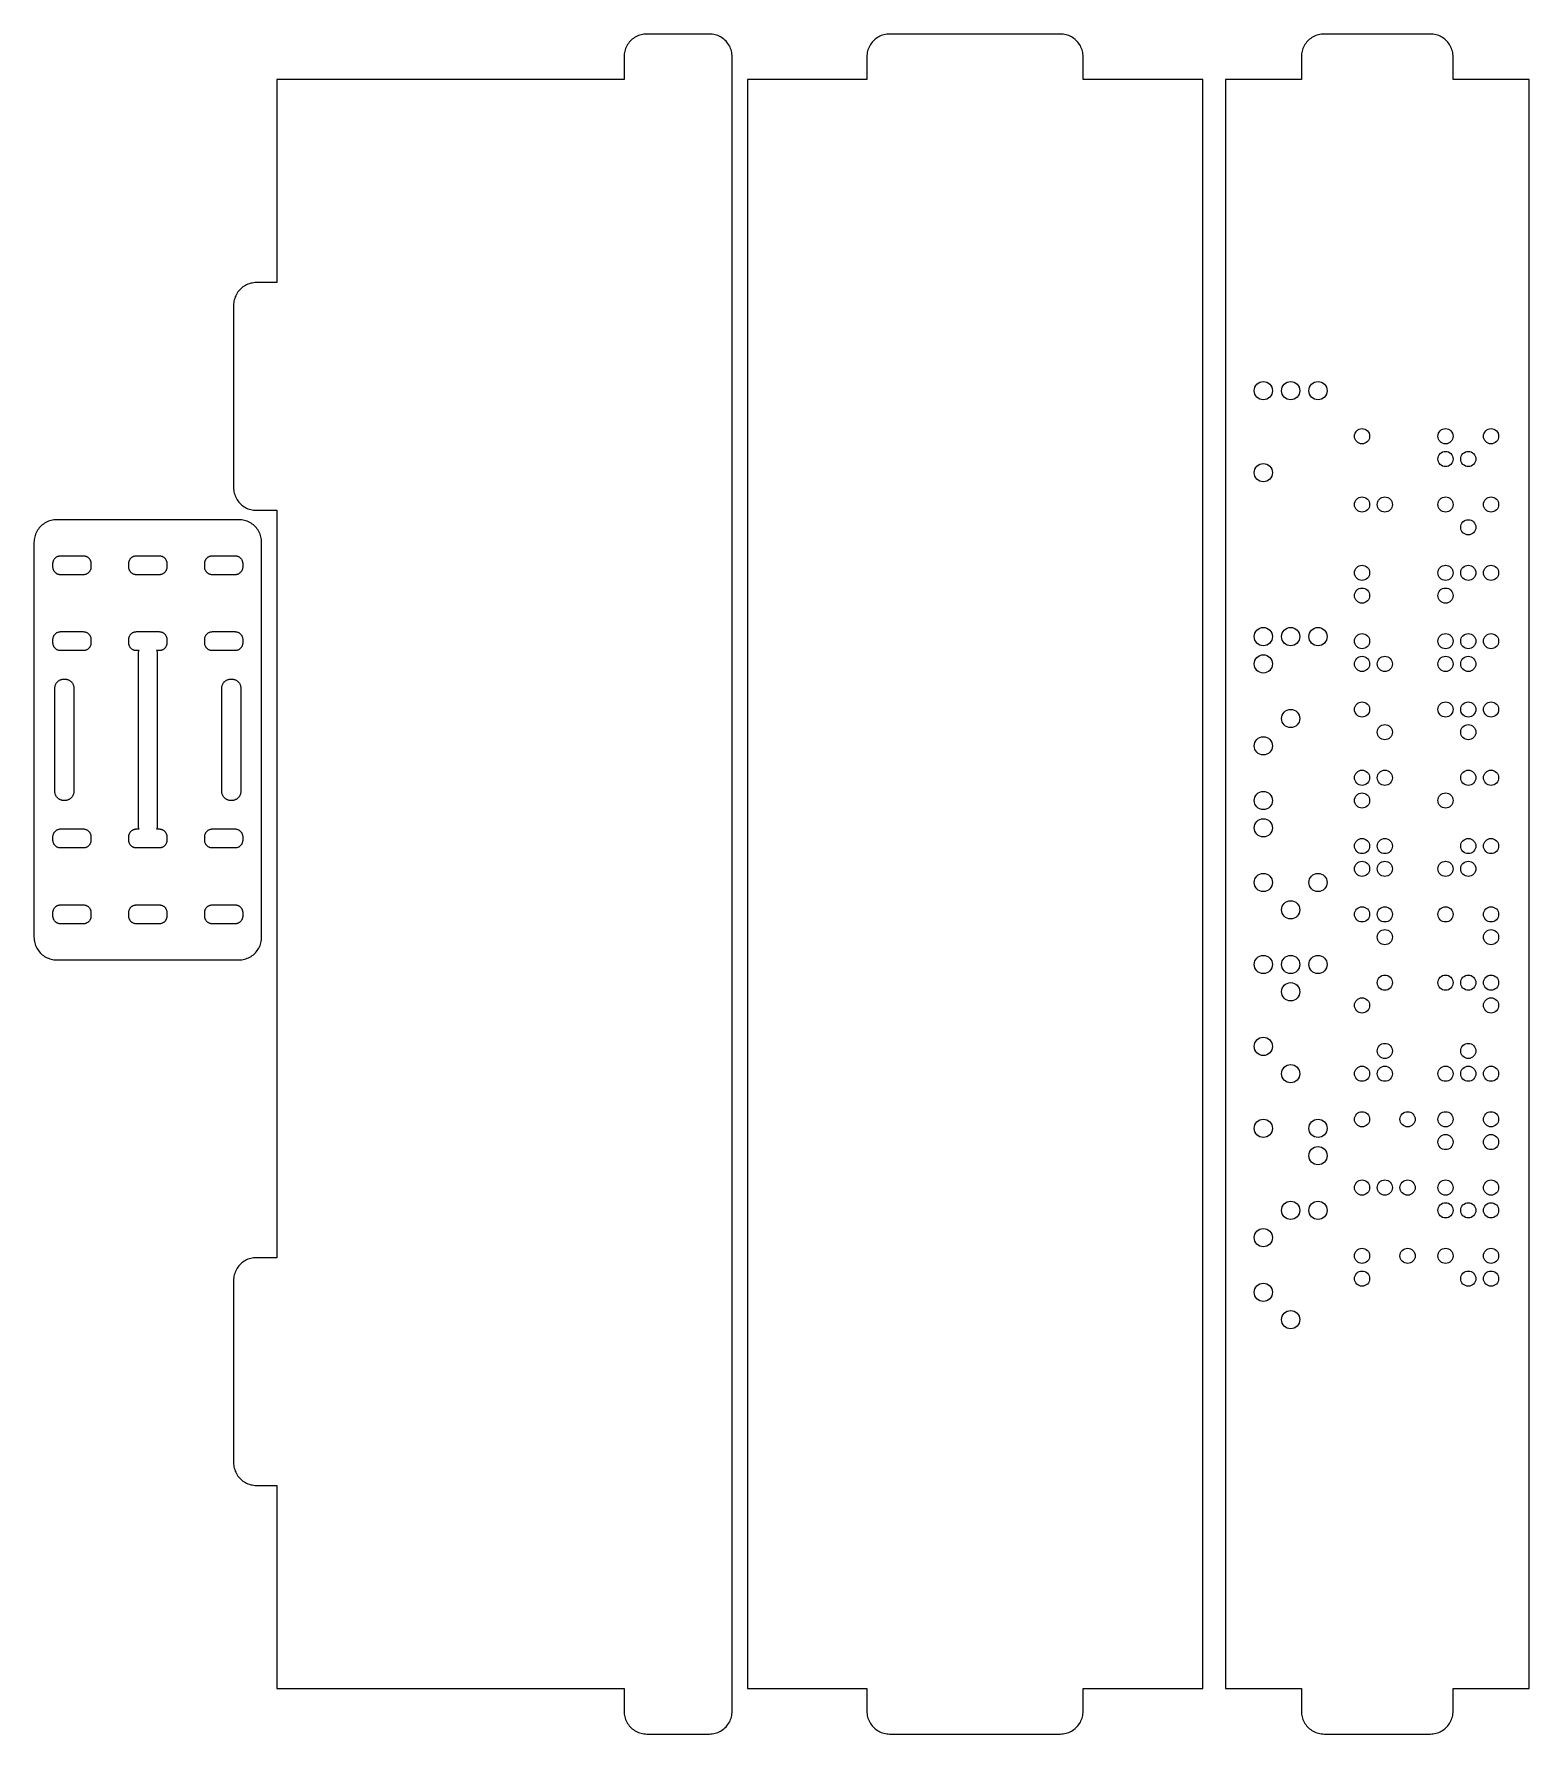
# Model space of a CAD drawing. Header units: metres. Extents: x 13 to 210, y -112 to 112.
import ezdxf

# ---------------------------------------------------------------- set-up
doc = ezdxf.new("R2010")
doc.units = ezdxf.units.M

msp = doc.modelspace()

# ---------------------------------------------------------------- linework, layer by layer
for p, q in [((90.8968, 109.927), (90.8443, 109.746)), ((90.9607, 110.104), (90.8968, 109.927)), ((91.0355, 110.277), (90.9607, 110.104)), ((91.1211, 110.445), (91.0355, 110.277)), ((91.217, 110.607), (91.1211, 110.445)), ((91.323, 110.763), (91.217, 110.607)), ((91.4385, 110.912), (91.323, 110.763)), ((91.5631, 111.054), (91.4385, 110.912)), ((91.6964, 111.187), (91.5631, 111.054)), ((91.8377, 111.312), (91.6964, 111.187)), ((91.9866, 111.427), (91.8377, 111.312)), ((92.1425, 111.533), (91.9866, 111.427)), ((92.3047, 111.629), (92.1425, 111.533)), ((92.4727, 111.714), (92.3047, 111.629)), ((92.6456, 111.789), (92.4727, 111.714)), ((92.823, 111.853), (92.6456, 111.789)), ((93.0039, 111.906), (92.823, 111.853)), ((93.1879, 111.947), (93.0039, 111.906)), ((93.374, 111.976), (93.1879, 111.947)), ((93.5616, 111.994), (93.374, 111.976)), ((93.75, 112), (93.5616, 111.994)), ((102, 112), (93.75, 112)), ((102.188, 111.994), (102, 112)), ((102.376, 111.976), (102.188, 111.994)), ((102.562, 111.947), (102.376, 111.976)), ((102.746, 111.906), (102.562, 111.947)), ((102.927, 111.853), (102.746, 111.906)), ((103.104, 111.789), (102.927, 111.853)), ((103.277, 111.714), (103.104, 111.789)), ((103.445, 111.629), (103.277, 111.714)), ((103.607, 111.533), (103.445, 111.629)), ((103.763, 111.427), (103.607, 111.533)), ((103.912, 111.312), (103.763, 111.427)), ((104.054, 111.187), (103.912, 111.312)), ((104.187, 111.054), (104.054, 111.187)), ((104.312, 110.912), (104.187, 111.054)), ((104.427, 110.763), (104.312, 110.912)), ((104.533, 110.607), (104.427, 110.763)), ((104.629, 110.445), (104.533, 110.607)), ((104.714, 110.277), (104.629, 110.445)), ((104.789, 110.104), (104.714, 110.277)), ((104.853, 109.927), (104.789, 110.104)), ((104.906, 109.746), (104.853, 109.927)), ((122.897, 109.927), (122.844, 109.746)), ((122.961, 110.104), (122.897, 109.927)), ((123.036, 110.277), (122.961, 110.104)), ((123.121, 110.445), (123.036, 110.277)), ((123.217, 110.607), (123.121, 110.445)), ((123.323, 110.763), (123.217, 110.607)), ((123.438, 110.912), (123.323, 110.763)), ((123.563, 111.054), (123.438, 110.912)), ((123.696, 111.187), (123.563, 111.054)), ((123.838, 111.312), (123.696, 111.187)), ((123.987, 111.427), (123.838, 111.312)), ((124.143, 111.533), (123.987, 111.427)), ((124.305, 111.629), (124.143, 111.533)), ((124.473, 111.714), (124.305, 111.629)), ((124.646, 111.789), (124.473, 111.714)), ((124.823, 111.853), (124.646, 111.789)), ((125.004, 111.906), (124.823, 111.853)), ((125.188, 111.947), (125.004, 111.906)), ((125.374, 111.976), (125.188, 111.947)), ((125.562, 111.994), (125.374, 111.976)), ((125.75, 112), (125.562, 111.994)), ((148.25, 112), (125.75, 112)), ((148.438, 111.994), (148.25, 112)), ((148.626, 111.976), (148.438, 111.994)), ((148.812, 111.947), (148.626, 111.976)), ((148.996, 111.906), (148.812, 111.947)), ((149.177, 111.853), (148.996, 111.906)), ((149.354, 111.789), (149.177, 111.853)), ((149.527, 111.714), (149.354, 111.789)), ((149.695, 111.629), (149.527, 111.714)), ((149.857, 111.533), (149.695, 111.629)), ((150.013, 111.427), (149.857, 111.533)), ((150.162, 111.312), (150.013, 111.427)), ((150.304, 111.187), (150.162, 111.312)), ((150.437, 111.054), (150.304, 111.187)), ((150.562, 110.912), (150.437, 111.054)), ((150.677, 110.763), (150.562, 110.912)), ((150.783, 110.607), (150.677, 110.763)), ((150.879, 110.445), (150.783, 110.607)), ((150.964, 110.277), (150.879, 110.445)), ((151.039, 110.104), (150.964, 110.277)), ((151.103, 109.927), (151.039, 110.104)), ((151.156, 109.746), (151.103, 109.927)), ((180.147, 109.927), (180.094, 109.746)), ((180.211, 110.104), (180.147, 109.927)), ((180.286, 110.277), (180.211, 110.104)), ((180.371, 110.445), (180.286, 110.277)), ((180.467, 110.607), (180.371, 110.445)), ((180.573, 110.763), (180.467, 110.607)), ((180.688, 110.912), (180.573, 110.763)), ((180.813, 111.054), (180.688, 110.912)), ((180.946, 111.187), (180.813, 111.054)), ((181.088, 111.312), (180.946, 111.187)), ((181.237, 111.427), (181.088, 111.312)), ((181.393, 111.533), (181.237, 111.427)), ((181.555, 111.629), (181.393, 111.533)), ((181.723, 111.714), (181.555, 111.629)), ((181.896, 111.789), (181.723, 111.714)), ((182.073, 111.853), (181.896, 111.789)), ((182.254, 111.906), (182.073, 111.853)), ((182.438, 111.947), (182.254, 111.906)), ((182.624, 111.976), (182.438, 111.947)), ((182.812, 111.994), (182.624, 111.976)), ((183, 112), (182.812, 111.994)), ((197, 112), (183, 112)), ((197.188, 111.994), (197, 112)), ((197.376, 111.976), (197.188, 111.994)), ((197.562, 111.947), (197.376, 111.976)), ((197.746, 111.906), (197.562, 111.947)), ((197.927, 111.853), (197.746, 111.906)), ((198.104, 111.789), (197.927, 111.853)), ((198.277, 111.714), (198.104, 111.789)), ((198.445, 111.629), (198.277, 111.714)), ((198.607, 111.533), (198.445, 111.629)), ((198.763, 111.427), (198.607, 111.533)), ((198.912, 111.312), (198.763, 111.427)), ((199.054, 111.187), (198.912, 111.312)), ((199.187, 111.054), (199.054, 111.187)), ((199.312, 110.912), (199.187, 111.054)), ((199.427, 110.763), (199.312, 110.912)), ((199.533, 110.607), (199.427, 110.763)), ((199.629, 110.445), (199.533, 110.607)), ((199.714, 110.277), (199.629, 110.445)), ((199.789, 110.104), (199.714, 110.277)), ((199.853, 109.927), (199.789, 110.104)), ((199.906, 109.746), (199.853, 109.927)), ((90.7559, 109.188), (90.75, 109)), ((90.75, 109), (90.75, 106)), ((90.7737, 109.376), (90.7559, 109.188)), ((90.8031, 109.562), (90.7737, 109.376)), ((90.8443, 109.746), (90.8031, 109.562)), ((104.947, 109.562), (104.906, 109.746)), ((104.976, 109.376), (104.947, 109.562)), ((104.994, 109.188), (104.976, 109.376)), ((105, 109), (104.994, 109.188)), ((105, -109), (105, 109)), ((122.756, 109.188), (122.75, 109)), ((122.75, 109), (122.75, 106)), ((122.774, 109.376), (122.756, 109.188)), ((122.803, 109.562), (122.774, 109.376)), ((122.844, 109.746), (122.803, 109.562)), ((151.197, 109.562), (151.156, 109.746)), ((151.226, 109.376), (151.197, 109.562)), ((151.244, 109.188), (151.226, 109.376)), ((151.25, 109), (151.244, 109.188)), ((151.25, 106), (151.25, 109)), ((180.006, 109.188), (180, 109)), ((180, 109), (180, 106)), ((180.024, 109.376), (180.006, 109.188)), ((180.053, 109.562), (180.024, 109.376)), ((180.094, 109.746), (180.053, 109.562)), ((199.947, 109.562), (199.906, 109.746)), ((199.976, 109.376), (199.947, 109.562)), ((199.994, 109.188), (199.976, 109.376)), ((200, 109), (199.994, 109.188)), ((200, 106), (200, 109)), ((90.75, 106), (45, 106)), ((45, 106), (45, 79.2424)), ((122.75, 106), (107, 106)), ((107, 106), (107, -106)), ((167, 106), (151.25, 106)), ((167, -106), (167, 106)), ((180, 106), (170, 106)), ((170, 106), (170, -106)), ((210, 106), (200, 106)), ((210, -106), (210, 106)), ((40.2464, 78.4293), (40.1131, 78.2961)), ((40.3877, 78.554), (40.2464, 78.4293)), ((40.5367, 78.6695), (40.3877, 78.554)), ((40.6925, 78.7754), (40.5367, 78.6695)), ((40.8548, 78.8713), (40.6925, 78.7754)), ((41.0227, 78.9569), (40.8548, 78.8713)), ((41.1956, 79.0317), (41.0227, 78.9569)), ((41.373, 79.0956), (41.1956, 79.0317)), ((41.5539, 79.1482), (41.373, 79.0956)), ((41.7379, 79.1893), (41.5539, 79.1482)), ((41.924, 79.2188), (41.7379, 79.1893)), ((42.1116, 79.2365), (41.924, 79.2188)), ((42.3, 79.2424), (42.1116, 79.2365)), ((45, 79.2424), (42.3, 79.2424)), ((39.3059, 76.4308), (39.3, 76.2424)), ((39.3, 76.2424), (39.3, 52.2424)), ((39.3237, 76.6184), (39.3059, 76.4308)), ((39.3531, 76.8046), (39.3237, 76.6184)), ((39.3943, 76.9885), (39.3531, 76.8046)), ((39.4468, 77.1695), (39.3943, 76.9885)), ((39.5107, 77.3468), (39.4468, 77.1695)), ((39.5855, 77.5197), (39.5107, 77.3468)), ((39.6711, 77.6877), (39.5855, 77.5197)), ((39.767, 77.8499), (39.6711, 77.6877)), ((39.873, 78.0058), (39.767, 77.8499)), ((39.9885, 78.1547), (39.873, 78.0058)), ((40.1131, 78.2961), (39.9885, 78.1547)), ((173.8, 65), (173.823, 65.2341)), ((173.823, 64.7659), (173.8, 65)), ((173.823, 65.2341), (173.891, 65.4592)), ((173.891, 65.4592), (174.002, 65.6667)), ((174.002, 65.6667), (174.151, 65.8485)), ((174.151, 65.8485), (174.333, 65.9978)), ((174.333, 65.9978), (174.541, 66.1086)), ((174.541, 66.1086), (174.766, 66.1769)), ((174.766, 66.1769), (175, 66.2)), ((175, 66.2), (175.234, 66.1769)), ((175.234, 66.1769), (175.459, 66.1086)), ((175.459, 66.1086), (175.667, 65.9978)), ((175.667, 65.9978), (175.849, 65.8485)), ((175.849, 65.8485), (175.998, 65.6667)), ((175.998, 65.6667), (176.109, 65.4592)), ((176.109, 65.4592), (176.177, 65.2341)), ((176.177, 65.2341), (176.2, 65)), ((176.2, 65), (176.177, 64.7659)), ((177.4, 65), (177.423, 65.2341)), ((177.423, 64.7659), (177.4, 65)), ((177.423, 65.2341), (177.491, 65.4592)), ((177.491, 65.4592), (177.602, 65.6667)), ((177.602, 65.6667), (177.751, 65.8485)), ((177.751, 65.8485), (177.933, 65.9978)), ((177.933, 65.9978), (178.141, 66.1086)), ((178.141, 66.1086), (178.366, 66.1769)), ((178.366, 66.1769), (178.6, 66.2)), ((178.6, 66.2), (178.834, 66.1769)), ((178.834, 66.1769), (179.059, 66.1086)), ((179.059, 66.1086), (179.267, 65.9978)), ((179.267, 65.9978), (179.449, 65.8485)), ((179.449, 65.8485), (179.598, 65.6667)), ((179.598, 65.6667), (179.709, 65.4592)), ((179.709, 65.4592), (179.777, 65.2341)), ((179.777, 65.2341), (179.8, 65)), ((179.8, 65), (179.777, 64.7659)), ((181, 65), (181.023, 65.2341)), ((181.023, 64.7659), (181, 65)), ((181.023, 65.2341), (181.091, 65.4592)), ((181.091, 65.4592), (181.202, 65.6667)), ((181.202, 65.6667), (181.351, 65.8485)), ((181.351, 65.8485), (181.533, 65.9978)), ((181.533, 65.9978), (181.741, 66.1086)), ((181.741, 66.1086), (181.966, 66.1769)), ((181.966, 66.1769), (182.2, 66.2)), ((182.2, 66.2), (182.434, 66.1769)), ((182.434, 66.1769), (182.659, 66.1086)), ((182.659, 66.1086), (182.867, 65.9978)), ((182.867, 65.9978), (183.049, 65.8485)), ((183.049, 65.8485), (183.198, 65.6667)), ((183.198, 65.6667), (183.309, 65.4592)), ((183.309, 65.4592), (183.377, 65.2341)), ((183.377, 65.2341), (183.4, 65)), ((183.4, 65), (183.377, 64.7659)), ((173.891, 64.5408), (173.823, 64.7659)), ((174.002, 64.3333), (173.891, 64.5408)), ((174.151, 64.1515), (174.002, 64.3333)), ((174.333, 64.0022), (174.151, 64.1515)), ((174.541, 63.8914), (174.333, 64.0022)), ((174.766, 63.8231), (174.541, 63.8914)), ((175, 63.8), (174.766, 63.8231)), ((175.234, 63.8231), (175, 63.8)), ((175.459, 63.8914), (175.234, 63.8231)), ((175.667, 64.0022), (175.459, 63.8914)), ((175.849, 64.1515), (175.667, 64.0022)), ((175.998, 64.3333), (175.849, 64.1515)), ((176.109, 64.5408), (175.998, 64.3333)), ((176.177, 64.7659), (176.109, 64.5408)), ((177.491, 64.5408), (177.423, 64.7659)), ((177.602, 64.3333), (177.491, 64.5408)), ((177.751, 64.1515), (177.602, 64.3333)), ((177.933, 64.0022), (177.751, 64.1515)), ((178.141, 63.8914), (177.933, 64.0022)), ((178.366, 63.8231), (178.141, 63.8914)), ((178.6, 63.8), (178.366, 63.8231)), ((178.834, 63.8231), (178.6, 63.8)), ((179.059, 63.8914), (178.834, 63.8231)), ((179.267, 64.0022), (179.059, 63.8914)), ((179.449, 64.1515), (179.267, 64.0022)), ((179.598, 64.3333), (179.449, 64.1515)), ((179.709, 64.5408), (179.598, 64.3333)), ((179.777, 64.7659), (179.709, 64.5408)), ((181.091, 64.5408), (181.023, 64.7659)), ((181.202, 64.3333), (181.091, 64.5408)), ((181.351, 64.1515), (181.202, 64.3333)), ((181.533, 64.0022), (181.351, 64.1515)), ((181.741, 63.8914), (181.533, 64.0022)), ((181.966, 63.8231), (181.741, 63.8914)), ((182.2, 63.8), (181.966, 63.8231)), ((182.434, 63.8231), (182.2, 63.8)), ((182.659, 63.8914), (182.434, 63.8231)), ((182.867, 64.0022), (182.659, 63.8914)), ((183.049, 64.1515), (182.867, 64.0022)), ((183.198, 64.3333), (183.049, 64.1515)), ((183.309, 64.5408), (183.198, 64.3333)), ((183.377, 64.7659), (183.309, 64.5408)), ((187, 59), (187.019, 59.1951)), ((187.019, 58.8049), (187, 59)), ((187.019, 59.1951), (187.076, 59.3827)), ((187.076, 58.6173), (187.019, 58.8049)), ((187.076, 59.3827), (187.169, 59.5556)), ((187.169, 58.4444), (187.076, 58.6173)), ((187.169, 59.5556), (187.293, 59.7071)), ((187.293, 58.2929), (187.169, 58.4444)), ((187.293, 59.7071), (187.444, 59.8315)), ((187.444, 58.1685), (187.293, 58.2929)), ((187.444, 59.8315), (187.617, 59.9239)), ((187.617, 59.9239), (187.805, 59.9808)), ((187.805, 59.9808), (188, 60)), ((188, 60), (188.195, 59.9808)), ((188.195, 59.9808), (188.383, 59.9239)), ((188.383, 59.9239), (188.556, 59.8315)), ((188.556, 59.8315), (188.707, 59.7071)), ((188.707, 58.2929), (188.556, 58.1685)), ((188.707, 59.7071), (188.831, 59.5556)), ((188.831, 58.4444), (188.707, 58.2929)), ((188.831, 59.5556), (188.924, 59.3827)), ((188.924, 58.6173), (188.831, 58.4444)), ((188.924, 59.3827), (188.981, 59.1951)), ((188.981, 58.8049), (188.924, 58.6173)), ((188.981, 59.1951), (189, 59)), ((189, 59), (188.981, 58.8049)), ((198, 59), (198.019, 59.1951)), ((198.019, 58.8049), (198, 59)), ((198.019, 59.1951), (198.076, 59.3827)), ((198.076, 58.6173), (198.019, 58.8049)), ((198.076, 59.3827), (198.169, 59.5556)), ((198.169, 58.4444), (198.076, 58.6173)), ((198.169, 59.5556), (198.293, 59.7071)), ((198.293, 58.2929), (198.169, 58.4444)), ((198.293, 59.7071), (198.444, 59.8315)), ((198.444, 58.1685), (198.293, 58.2929)), ((198.444, 59.8315), (198.617, 59.9239)), ((198.617, 59.9239), (198.805, 59.9808)), ((198.805, 59.9808), (199, 60)), ((199, 60), (199.195, 59.9808)), ((199.195, 59.9808), (199.383, 59.9239)), ((199.383, 59.9239), (199.556, 59.8315)), ((199.556, 59.8315), (199.707, 59.7071)), ((199.707, 58.2929), (199.556, 58.1685)), ((199.707, 59.7071), (199.831, 59.5556)), ((199.831, 58.4444), (199.707, 58.2929)), ((199.831, 59.5556), (199.924, 59.3827)), ((199.924, 58.6173), (199.831, 58.4444)), ((199.924, 59.3827), (199.981, 59.1951)), ((199.981, 58.8049), (199.924, 58.6173)), ((199.981, 59.1951), (200, 59)), ((200, 59), (199.981, 58.8049)), ((204, 59), (204.019, 59.1951)), ((204.019, 58.8049), (204, 59)), ((204.019, 59.1951), (204.076, 59.3827)), ((204.076, 58.6173), (204.019, 58.8049)), ((204.076, 59.3827), (204.169, 59.5555)), ((204.169, 58.4444), (204.076, 58.6173)), ((204.169, 59.5555), (204.293, 59.7071)), ((204.293, 58.2929), (204.169, 58.4444)), ((204.293, 59.7071), (204.444, 59.8315)), ((204.444, 58.1685), (204.293, 58.2929)), ((204.444, 59.8315), (204.617, 59.9239)), ((204.617, 59.9239), (204.805, 59.9808)), ((204.805, 59.9808), (205, 60)), ((205, 60), (205.195, 59.9808)), ((205.195, 59.9808), (205.383, 59.9239)), ((205.383, 59.9239), (205.556, 59.8315)), ((205.556, 59.8315), (205.707, 59.7071)), ((205.707, 58.2929), (205.556, 58.1685)), ((205.707, 59.7071), (205.831, 59.5555)), ((205.831, 58.4444), (205.707, 58.2929)), ((205.831, 59.5555), (205.924, 59.3827)), ((205.924, 58.6173), (205.831, 58.4444)), ((205.924, 59.3827), (205.981, 59.1951)), ((205.981, 58.8049), (205.924, 58.6173)), ((205.981, 59.1951), (206, 59)), ((206, 59), (205.981, 58.8049)), ((187.617, 58.0761), (187.444, 58.1685)), ((187.805, 58.0192), (187.617, 58.0761)), ((188, 58), (187.805, 58.0192)), ((188.195, 58.0192), (188, 58)), ((188.383, 58.0761), (188.195, 58.0192)), ((188.556, 58.1685), (188.383, 58.0761)), ((198, 56), (198.019, 56.1951)), ((198.019, 56.1951), (198.076, 56.3827)), ((198.076, 56.3827), (198.169, 56.5556)), ((198.169, 56.5556), (198.293, 56.7071)), ((198.293, 56.7071), (198.444, 56.8315)), ((198.617, 58.0761), (198.444, 58.1685)), ((198.444, 56.8315), (198.617, 56.9239)), ((198.805, 58.0192), (198.617, 58.0761)), ((198.617, 56.9239), (198.805, 56.9808)), ((199, 58), (198.805, 58.0192)), ((198.805, 56.9808), (199, 57)), ((199.195, 58.0192), (199, 58)), ((199, 57), (199.195, 56.9808)), ((199.383, 58.0761), (199.195, 58.0192)), ((199.195, 56.9808), (199.383, 56.9239)), ((199.556, 58.1685), (199.383, 58.0761)), ((199.383, 56.9239), (199.556, 56.8315)), ((199.556, 56.8315), (199.707, 56.7071)), ((199.707, 56.7071), (199.831, 56.5556)), ((199.831, 56.5556), (199.924, 56.3827)), ((199.924, 56.3827), (199.981, 56.1951)), ((199.981, 56.1951), (200, 56)), ((201, 56), (201.019, 56.1951)), ((201.019, 56.1951), (201.076, 56.3827)), ((201.076, 56.3827), (201.169, 56.5556)), ((201.169, 56.5556), (201.293, 56.7071)), ((201.293, 56.7071), (201.444, 56.8315)), ((201.444, 56.8315), (201.617, 56.9239)), ((201.617, 56.9239), (201.805, 56.9808)), ((201.805, 56.9808), (202, 57)), ((202, 57), (202.195, 56.9808)), ((202.195, 56.9808), (202.383, 56.9239)), ((202.383, 56.9239), (202.556, 56.8315)), ((202.556, 56.8315), (202.707, 56.7071)), ((202.707, 56.7071), (202.831, 56.5556)), ((202.831, 56.5556), (202.924, 56.3827)), ((202.924, 56.3827), (202.981, 56.1951)), ((202.981, 56.1951), (203, 56)), ((204.617, 58.0761), (204.444, 58.1685)), ((204.805, 58.0192), (204.617, 58.0761)), ((205, 58), (204.805, 58.0192)), ((205.195, 58.0192), (205, 58)), ((205.383, 58.0761), (205.195, 58.0192)), ((205.556, 58.1685), (205.383, 58.0761)), ((173.8, 54.2), (173.823, 54.4341)), ((173.823, 53.9659), (173.8, 54.2)), ((173.823, 54.4341), (173.891, 54.6592)), ((173.891, 53.7408), (173.823, 53.9659)), ((173.891, 54.6592), (174.002, 54.8667)), ((174.002, 54.8667), (174.151, 55.0485)), ((174.151, 55.0485), (174.333, 55.1978)), ((174.333, 55.1978), (174.541, 55.3087)), ((174.541, 55.3087), (174.766, 55.377)), ((174.766, 55.377), (175, 55.4)), ((175, 55.4), (175.234, 55.377)), ((175.234, 55.377), (175.459, 55.3087)), ((175.459, 55.3087), (175.667, 55.1978)), ((175.667, 55.1978), (175.848, 55.0485)), ((175.848, 55.0485), (175.998, 54.8667)), ((175.998, 54.8667), (176.109, 54.6592)), ((176.109, 54.6592), (176.177, 54.4341)), ((176.177, 53.9659), (176.109, 53.7408)), ((176.177, 54.4341), (176.2, 54.2)), ((176.2, 54.2), (176.177, 53.9659)), ((198.019, 55.8049), (198, 56)), ((198.076, 55.6173), (198.019, 55.8049)), ((198.169, 55.4444), (198.076, 55.6173)), ((198.293, 55.2929), (198.169, 55.4444)), ((198.444, 55.1685), (198.293, 55.2929)), ((198.617, 55.0761), (198.444, 55.1685)), ((198.805, 55.0192), (198.617, 55.0761)), ((199, 55), (198.805, 55.0192)), ((199.195, 55.0192), (199, 55)), ((199.383, 55.0761), (199.195, 55.0192)), ((199.556, 55.1685), (199.383, 55.0761)), ((199.707, 55.2929), (199.556, 55.1685)), ((199.831, 55.4444), (199.707, 55.2929)), ((199.924, 55.6173), (199.831, 55.4444)), ((199.981, 55.8049), (199.924, 55.6173)), ((200, 56), (199.981, 55.8049)), ((201.019, 55.8049), (201, 56)), ((201.076, 55.6173), (201.019, 55.8049)), ((201.169, 55.4444), (201.076, 55.6173)), ((201.293, 55.2929), (201.169, 55.4444)), ((201.444, 55.1685), (201.293, 55.2929)), ((201.617, 55.0761), (201.444, 55.1685)), ((201.805, 55.0192), (201.617, 55.0761)), ((202, 55), (201.805, 55.0192)), ((202.195, 55.0192), (202, 55)), ((202.383, 55.0761), (202.195, 55.0192)), ((202.556, 55.1685), (202.383, 55.0761)), ((202.707, 55.2929), (202.556, 55.1685)), ((202.831, 55.4444), (202.707, 55.2929)), ((202.924, 55.6173), (202.831, 55.4444)), ((202.981, 55.8049), (202.924, 55.6173)), ((203, 56), (202.981, 55.8049)), ((39.3, 52.2424), (39.3059, 52.054)), ((39.3059, 52.054), (39.3237, 51.8664)), ((39.3237, 51.8664), (39.3531, 51.6803)), ((39.3531, 51.6803), (39.3943, 51.4964)), ((174.002, 53.5333), (173.891, 53.7408)), ((174.151, 53.3515), (174.002, 53.5333)), ((174.333, 53.2022), (174.151, 53.3515)), ((174.541, 53.0914), (174.333, 53.2022)), ((174.766, 53.0231), (174.541, 53.0914)), ((175, 53), (174.766, 53.0231)), ((175.234, 53.0231), (175, 53)), ((175.459, 53.0914), (175.234, 53.0231)), ((175.667, 53.2022), (175.459, 53.0914)), ((175.848, 53.3515), (175.667, 53.2022)), ((175.998, 53.5333), (175.848, 53.3515)), ((176.109, 53.7408), (175.998, 53.5333)), ((39.3943, 51.4964), (39.4468, 51.3154)), ((39.4468, 51.3154), (39.5107, 51.138)), ((39.5107, 51.138), (39.5855, 50.9651)), ((39.5855, 50.9651), (39.6711, 50.7972)), ((39.6711, 50.7972), (39.767, 50.6349)), ((39.767, 50.6349), (39.873, 50.4791)), ((39.873, 50.4791), (39.9885, 50.3302)), ((39.9885, 50.3302), (40.1131, 50.1888)), ((40.1131, 50.1888), (40.2464, 50.0555)), ((40.2464, 50.0555), (40.3877, 49.9309)), ((40.3877, 49.9309), (40.5367, 49.8154)), ((40.5367, 49.8154), (40.6925, 49.7094)), ((40.6925, 49.7094), (40.8548, 49.6135)), ((40.8548, 49.6135), (41.0227, 49.5279)), ((41.0227, 49.5279), (41.1956, 49.4531)), ((41.1956, 49.4531), (41.373, 49.3893)), ((41.373, 49.3893), (41.5539, 49.3367)), ((41.5539, 49.3367), (41.7379, 49.2956)), ((41.7379, 49.2956), (41.924, 49.2661)), ((187, 50), (187.019, 50.1951)), ((187.019, 49.8049), (187, 50)), ((187.019, 50.1951), (187.076, 50.3827)), ((187.076, 49.6173), (187.019, 49.8049)), ((187.076, 50.3827), (187.169, 50.5556)), ((187.169, 49.4444), (187.076, 49.6173)), ((187.169, 50.5556), (187.293, 50.7071)), ((187.293, 49.2929), (187.169, 49.4444)), ((187.293, 50.7071), (187.444, 50.8315)), ((187.444, 49.1685), (187.293, 49.2929)), ((187.444, 50.8315), (187.617, 50.9239)), ((187.617, 50.9239), (187.805, 50.9808)), ((187.805, 50.9808), (188, 51)), ((188, 51), (188.195, 50.9808)), ((188.195, 50.9808), (188.383, 50.9239)), ((188.383, 50.9239), (188.556, 50.8315)), ((188.556, 50.8315), (188.707, 50.7071)), ((188.707, 49.2929), (188.556, 49.1685)), ((188.707, 50.7071), (188.831, 50.5556)), ((188.831, 49.4444), (188.707, 49.2929)), ((188.831, 50.5556), (188.924, 50.3827)), ((188.924, 49.6173), (188.831, 49.4444)), ((188.924, 50.3827), (188.981, 50.1951)), ((188.981, 49.8049), (188.924, 49.6173)), ((188.981, 50.1951), (189, 50)), ((189, 50), (188.981, 49.8049)), ((190, 50), (190.019, 50.1951)), ((190.019, 49.8049), (190, 50)), ((190.019, 50.1951), (190.076, 50.3827)), ((190.076, 49.6173), (190.019, 49.8049)), ((190.076, 50.3827), (190.169, 50.5556)), ((190.169, 49.4444), (190.076, 49.6173)), ((190.169, 50.5556), (190.293, 50.7071)), ((190.293, 49.2929), (190.169, 49.4444)), ((190.293, 50.7071), (190.444, 50.8315)), ((190.444, 49.1685), (190.293, 49.2929)), ((190.444, 50.8315), (190.617, 50.9239)), ((190.617, 50.9239), (190.805, 50.9808)), ((190.805, 50.9808), (191, 51)), ((191, 51), (191.195, 50.9808)), ((191.195, 50.9808), (191.383, 50.9239)), ((191.383, 50.9239), (191.556, 50.8315)), ((191.556, 50.8315), (191.707, 50.7071)), ((191.707, 49.2929), (191.556, 49.1685)), ((191.707, 50.7071), (191.831, 50.5556)), ((191.831, 49.4444), (191.707, 49.2929)), ((191.831, 50.5556), (191.924, 50.3827)), ((191.924, 49.6173), (191.831, 49.4444)), ((191.924, 50.3827), (191.981, 50.1951)), ((191.981, 49.8049), (191.924, 49.6173)), ((191.981, 50.1951), (192, 50)), ((192, 50), (191.981, 49.8049)), ((198, 50), (198.019, 50.1951)), ((198.019, 49.8049), (198, 50)), ((198.019, 50.1951), (198.076, 50.3827)), ((198.076, 49.6173), (198.019, 49.8049)), ((198.076, 50.3827), (198.169, 50.5556)), ((198.169, 49.4444), (198.076, 49.6173)), ((198.169, 50.5556), (198.293, 50.7071)), ((198.293, 49.2929), (198.169, 49.4444)), ((198.293, 50.7071), (198.444, 50.8315)), ((198.444, 49.1685), (198.293, 49.2929)), ((198.444, 50.8315), (198.617, 50.9239)), ((198.617, 50.9239), (198.805, 50.9808)), ((198.805, 50.9808), (199, 51)), ((199, 51), (199.195, 50.9808)), ((199.195, 50.9808), (199.383, 50.9239)), ((199.383, 50.9239), (199.556, 50.8315)), ((199.556, 50.8315), (199.707, 50.7071)), ((199.707, 49.2929), (199.556, 49.1685)), ((199.707, 50.7071), (199.831, 50.5556)), ((199.831, 49.4444), (199.707, 49.2929)), ((199.831, 50.5556), (199.924, 50.3827)), ((199.924, 49.6173), (199.831, 49.4444)), ((199.924, 50.3827), (199.981, 50.1951)), ((199.981, 49.8049), (199.924, 49.6173)), ((199.981, 50.1951), (200, 50)), ((200, 50), (199.981, 49.8049)), ((204, 50), (204.019, 50.1951)), ((204.019, 49.8049), (204, 50)), ((204.019, 50.1951), (204.076, 50.3827)), ((204.076, 49.6173), (204.019, 49.8049)), ((204.076, 50.3827), (204.169, 50.5556)), ((204.169, 49.4444), (204.076, 49.6173)), ((204.169, 50.5556), (204.293, 50.7071)), ((204.293, 49.2929), (204.169, 49.4444)), ((204.293, 50.7071), (204.444, 50.8315)), ((204.444, 49.1685), (204.293, 49.2929)), ((204.444, 50.8315), (204.617, 50.9239)), ((204.617, 50.9239), (204.805, 50.9808)), ((204.805, 50.9808), (205, 51)), ((205, 51), (205.195, 50.9808)), ((205.195, 50.9808), (205.383, 50.9239)), ((205.383, 50.9239), (205.556, 50.8315)), ((205.556, 50.8315), (205.707, 50.7071)), ((205.707, 49.2929), (205.556, 49.1685)), ((205.707, 50.7071), (205.831, 50.5556)), ((205.831, 49.4444), (205.707, 49.2929)), ((205.831, 50.5556), (205.924, 50.3827)), ((205.924, 49.6173), (205.831, 49.4444)), ((205.924, 50.3827), (205.981, 50.1951)), ((205.981, 49.8049), (205.924, 49.6173)), ((205.981, 50.1951), (206, 50)), ((206, 50), (205.981, 49.8049)), ((13.8131, 47.0536), (13.6885, 46.9123)), ((13.9464, 47.1869), (13.8131, 47.0536)), ((14.0877, 47.3115), (13.9464, 47.1869)), ((14.2366, 47.427), (14.0877, 47.3115)), ((14.3925, 47.533), (14.2366, 47.427)), ((14.5547, 47.6289), (14.3925, 47.533)), ((14.7227, 47.7145), (14.5547, 47.6289)), ((14.8956, 47.7893), (14.7227, 47.7145)), ((15.073, 47.8532), (14.8956, 47.7893)), ((15.2539, 47.9057), (15.073, 47.8532)), ((15.4379, 47.9469), (15.2539, 47.9057)), ((15.624, 47.9763), (15.4379, 47.9469)), ((15.8116, 47.9941), (15.624, 47.9763)), ((16, 48), (15.8116, 47.9941)), ((40, 48), (16, 48)), ((40.1884, 47.9941), (40, 48)), ((40.376, 47.9763), (40.1884, 47.9941)), ((40.5621, 47.9469), (40.376, 47.9763)), ((40.7461, 47.9057), (40.5621, 47.9469)), ((40.927, 47.8532), (40.7461, 47.9057)), ((41.1044, 47.7893), (40.927, 47.8532)), ((41.2773, 47.7145), (41.1044, 47.7893)), ((41.4453, 47.6289), (41.2773, 47.7145)), ((41.6075, 47.533), (41.4453, 47.6289)), ((41.7634, 47.427), (41.6075, 47.533)), ((41.9123, 47.3115), (41.7634, 47.427)), ((42.0536, 47.1869), (41.9123, 47.3115)), ((41.924, 49.2661), (42.1116, 49.2483)), ((42.1869, 47.0536), (42.0536, 47.1869)), ((42.1116, 49.2483), (42.3, 49.2424)), ((42.3115, 46.9123), (42.1869, 47.0536)), ((42.3, 49.2424), (45, 49.2424)), ((45, 49.2424), (45, -49.2424)), ((187.617, 49.0761), (187.444, 49.1685)), ((187.805, 49.0192), (187.617, 49.0761)), ((188, 49), (187.805, 49.0192)), ((188.195, 49.0192), (188, 49)), ((188.383, 49.0761), (188.195, 49.0192)), ((188.556, 49.1685), (188.383, 49.0761)), ((190.617, 49.0761), (190.444, 49.1685)), ((190.805, 49.0192), (190.617, 49.0761)), ((191, 49), (190.805, 49.0192)), ((191.195, 49.0192), (191, 49)), ((191.383, 49.0761), (191.195, 49.0192)), ((191.556, 49.1685), (191.383, 49.0761)), ((198.617, 49.0761), (198.444, 49.1685)), ((198.805, 49.0192), (198.617, 49.0761)), ((199, 49), (198.805, 49.0192)), ((199.195, 49.0192), (199, 49)), ((199.383, 49.0761), (199.195, 49.0192)), ((199.556, 49.1685), (199.383, 49.0761)), ((201, 47), (201.019, 47.1951)), ((201.019, 47.1951), (201.076, 47.3827)), ((201.076, 47.3827), (201.169, 47.5556)), ((201.169, 47.5556), (201.293, 47.7071)), ((201.293, 47.7071), (201.444, 47.8315)), ((201.444, 47.8315), (201.617, 47.9239)), ((201.617, 47.9239), (201.805, 47.9808)), ((201.805, 47.9808), (202, 48)), ((202, 48), (202.195, 47.9808)), ((202.195, 47.9808), (202.383, 47.9239)), ((202.383, 47.9239), (202.556, 47.8315)), ((202.556, 47.8315), (202.707, 47.7071)), ((202.707, 47.7071), (202.831, 47.5556)), ((202.831, 47.5556), (202.924, 47.3827)), ((202.924, 47.3827), (202.981, 47.1951)), ((202.981, 47.1951), (203, 47)), ((204.617, 49.0761), (204.444, 49.1685)), ((204.805, 49.0192), (204.617, 49.0761)), ((205, 49), (204.805, 49.0192)), ((205.195, 49.0192), (205, 49)), ((205.383, 49.0761), (205.195, 49.0192)), ((205.556, 49.1685), (205.383, 49.0761)), ((13.0059, 45.1884), (13, 45)), ((13, 45), (13, -7)), ((13.0237, 45.376), (13.0059, 45.1884)), ((13.0531, 45.5621), (13.0237, 45.376)), ((13.0943, 45.7461), (13.0531, 45.5621)), ((13.1468, 45.927), (13.0943, 45.7461)), ((13.2107, 46.1044), (13.1468, 45.927)), ((13.2855, 46.2773), (13.2107, 46.1044)), ((13.3711, 46.4453), (13.2855, 46.2773)), ((13.467, 46.6075), (13.3711, 46.4453)), ((13.573, 46.7634), (13.467, 46.6075)), ((13.6885, 46.9123), (13.573, 46.7634)), ((42.427, 46.7634), (42.3115, 46.9123)), ((42.533, 46.6075), (42.427, 46.7634)), ((42.6289, 46.4453), (42.533, 46.6075)), ((42.7145, 46.2773), (42.6289, 46.4453)), ((42.7893, 46.1044), (42.7145, 46.2773)), ((42.8532, 45.927), (42.7893, 46.1044)), ((42.9057, 45.7461), (42.8532, 45.927)), ((42.9469, 45.5621), (42.9057, 45.7461)), ((42.9763, 45.376), (42.9469, 45.5621)), ((42.9941, 45.1884), (42.9763, 45.376)), ((43, 45), (42.9941, 45.1884)), ((43, -7), (43, 45)), ((201.019, 46.8049), (201, 47)), ((201.076, 46.6173), (201.019, 46.8049)), ((201.169, 46.4444), (201.076, 46.6173)), ((201.293, 46.2929), (201.169, 46.4444)), ((201.444, 46.1685), (201.293, 46.2929)), ((201.617, 46.0761), (201.444, 46.1685)), ((201.805, 46.0192), (201.617, 46.0761)), ((202, 46), (201.805, 46.0192)), ((202.195, 46.0192), (202, 46)), ((202.383, 46.0761), (202.195, 46.0192)), ((202.556, 46.1685), (202.383, 46.0761)), ((202.707, 46.2929), (202.556, 46.1685)), ((202.831, 46.4444), (202.707, 46.2929)), ((202.924, 46.6173), (202.831, 46.4444)), ((202.981, 46.8049), (202.924, 46.6173)), ((203, 47), (202.981, 46.8049)), ((15.549, 42.559), (15.5702, 42.6181)), ((15.5702, 42.6181), (15.5952, 42.6758)), ((15.5952, 42.6758), (15.6237, 42.7318)), ((15.6237, 42.7318), (15.6557, 42.7858)), ((15.6557, 42.7858), (15.691, 42.8378)), ((15.691, 42.8378), (15.7295, 42.8874)), ((15.7295, 42.8874), (15.771, 42.9345)), ((15.771, 42.9345), (15.8155, 42.979)), ((15.8155, 42.979), (15.8626, 43.0205)), ((15.8626, 43.0205), (15.9122, 43.059)), ((15.9122, 43.059), (15.9642, 43.0943)), ((15.9642, 43.0943), (16.0182, 43.1263)), ((16.0182, 43.1263), (16.0742, 43.1548)), ((16.0742, 43.1548), (16.1319, 43.1798)), ((16.1319, 43.1798), (16.191, 43.201)), ((16.191, 43.201), (16.2513, 43.2186)), ((16.2513, 43.2186), (16.3126, 43.2323)), ((16.3126, 43.2323), (16.3747, 43.2421)), ((16.3747, 43.2421), (16.4372, 43.248)), ((16.4372, 43.248), (16.5, 43.25)), ((16.5, 43.25), (19.5, 43.25)), ((19.5, 43.25), (19.5628, 43.248)), ((19.5628, 43.248), (19.6253, 43.2421)), ((19.6253, 43.2421), (19.6874, 43.2323)), ((19.6874, 43.2323), (19.7487, 43.2186)), ((19.7487, 43.2186), (19.809, 43.201)), ((19.809, 43.201), (19.8681, 43.1798)), ((19.8681, 43.1798), (19.9258, 43.1548)), ((19.9258, 43.1548), (19.9818, 43.1263)), ((19.9818, 43.1263), (20.0358, 43.0943)), ((20.0358, 43.0943), (20.0878, 43.059)), ((20.0878, 43.059), (20.1374, 43.0205)), ((20.1374, 43.0205), (20.1845, 42.979)), ((20.1845, 42.979), (20.229, 42.9345)), ((20.229, 42.9345), (20.2705, 42.8874)), ((20.2705, 42.8874), (20.309, 42.8378)), ((20.309, 42.8378), (20.3443, 42.7858)), ((20.3443, 42.7858), (20.3763, 42.7318)), ((20.3763, 42.7318), (20.4048, 42.6758)), ((20.4048, 42.6758), (20.4298, 42.6181)), ((20.4298, 42.6181), (20.451, 42.559)), ((25.549, 42.559), (25.5702, 42.6181)), ((25.5702, 42.6181), (25.5952, 42.6758)), ((25.5952, 42.6758), (25.6237, 42.7318)), ((25.6237, 42.7318), (25.6557, 42.7858)), ((25.6557, 42.7858), (25.691, 42.8378)), ((25.691, 42.8378), (25.7295, 42.8874)), ((25.7295, 42.8874), (25.771, 42.9345)), ((25.771, 42.9345), (25.8155, 42.979)), ((25.8155, 42.979), (25.8626, 43.0205)), ((25.8626, 43.0205), (25.9122, 43.059)), ((25.9122, 43.059), (25.9642, 43.0943)), ((25.9642, 43.0943), (26.0182, 43.1263)), ((26.0182, 43.1263), (26.0742, 43.1548)), ((26.0742, 43.1548), (26.1319, 43.1798)), ((26.1319, 43.1798), (26.191, 43.201)), ((26.191, 43.201), (26.2513, 43.2186)), ((26.2513, 43.2186), (26.3126, 43.2323)), ((26.3126, 43.2323), (26.3747, 43.2421)), ((26.3747, 43.2421), (26.4372, 43.248)), ((26.4372, 43.248), (26.5, 43.25)), ((26.5, 43.25), (29.5, 43.25)), ((29.5, 43.25), (29.5628, 43.248)), ((29.5628, 43.248), (29.6253, 43.2421)), ((29.6253, 43.2421), (29.6874, 43.2323)), ((29.6874, 43.2323), (29.7487, 43.2186)), ((29.7487, 43.2186), (29.809, 43.201)), ((29.809, 43.201), (29.8681, 43.1798)), ((29.8681, 43.1798), (29.9258, 43.1548)), ((29.9258, 43.1548), (29.9818, 43.1263)), ((29.9818, 43.1263), (30.0358, 43.0943)), ((30.0358, 43.0943), (30.0878, 43.059)), ((30.0878, 43.059), (30.1374, 43.0205)), ((30.1374, 43.0205), (30.1845, 42.979)), ((30.1845, 42.979), (30.229, 42.9345)), ((30.229, 42.9345), (30.2705, 42.8874)), ((30.2705, 42.8874), (30.309, 42.8378)), ((30.309, 42.8378), (30.3443, 42.7858)), ((30.3443, 42.7858), (30.3763, 42.7318)), ((30.3763, 42.7318), (30.4048, 42.6758)), ((30.4048, 42.6758), (30.4298, 42.6181)), ((30.4298, 42.6181), (30.451, 42.559)), ((35.549, 42.559), (35.5702, 42.6181)), ((35.5702, 42.6181), (35.5952, 42.6758)), ((35.5952, 42.6758), (35.6237, 42.7318)), ((35.6237, 42.7318), (35.6557, 42.7858)), ((35.6557, 42.7858), (35.691, 42.8378)), ((35.691, 42.8378), (35.7295, 42.8874)), ((35.7295, 42.8874), (35.771, 42.9345)), ((35.771, 42.9345), (35.8155, 42.979)), ((35.8155, 42.979), (35.8626, 43.0205)), ((35.8626, 43.0205), (35.9122, 43.059)), ((35.9122, 43.059), (35.9642, 43.0943)), ((35.9642, 43.0943), (36.0182, 43.1263)), ((36.0182, 43.1263), (36.0742, 43.1548)), ((36.0742, 43.1548), (36.1319, 43.1798)), ((36.1319, 43.1798), (36.191, 43.201)), ((36.191, 43.201), (36.2513, 43.2186)), ((36.2513, 43.2186), (36.3126, 43.2323)), ((36.3126, 43.2323), (36.3747, 43.2421)), ((36.3747, 43.2421), (36.4372, 43.248)), ((36.4372, 43.248), (36.5, 43.25)), ((36.5, 43.25), (39.5, 43.25)), ((39.5, 43.25), (39.5628, 43.248)), ((39.5628, 43.248), (39.6253, 43.2421)), ((39.6253, 43.2421), (39.6874, 43.2323)), ((39.6874, 43.2323), (39.7487, 43.2186)), ((39.7487, 43.2186), (39.809, 43.201)), ((39.809, 43.201), (39.8681, 43.1798)), ((39.8681, 43.1798), (39.9258, 43.1548)), ((39.9258, 43.1548), (39.9818, 43.1263)), ((39.9818, 43.1263), (40.0358, 43.0943)), ((40.0358, 43.0943), (40.0878, 43.059)), ((40.0878, 43.059), (40.1374, 43.0205)), ((40.1374, 43.0205), (40.1845, 42.979)), ((40.1845, 42.979), (40.229, 42.9345)), ((40.229, 42.9345), (40.2705, 42.8874)), ((40.2705, 42.8874), (40.309, 42.8378)), ((40.309, 42.8378), (40.3443, 42.7858)), ((40.3443, 42.7858), (40.3763, 42.7318)), ((40.3763, 42.7318), (40.4048, 42.6758)), ((40.4048, 42.6758), (40.4298, 42.6181)), ((40.4298, 42.6181), (40.451, 42.559)), ((15.5, 42.25), (15.502, 42.3128)), ((15.5, 41.75), (15.5, 42.25)), ((15.502, 41.6872), (15.5, 41.75)), ((15.502, 42.3128), (15.5079, 42.3753)), ((15.5079, 41.6247), (15.502, 41.6872)), ((15.5079, 42.3753), (15.5177, 42.4374)), ((15.5177, 41.5626), (15.5079, 41.6247)), ((15.5177, 42.4374), (15.5314, 42.4987)), ((15.5314, 41.5013), (15.5177, 41.5626)), ((15.5314, 42.4987), (15.549, 42.559)), ((15.549, 41.441), (15.5314, 41.5013)), ((15.5702, 41.3819), (15.549, 41.441)), ((15.5952, 41.3242), (15.5702, 41.3819)), ((15.6237, 41.2682), (15.5952, 41.3242)), ((15.6557, 41.2142), (15.6237, 41.2682)), ((15.691, 41.1622), (15.6557, 41.2142)), ((15.7295, 41.1126), (15.691, 41.1622)), ((15.771, 41.0655), (15.7295, 41.1126)), ((15.8155, 41.021), (15.771, 41.0655)), ((15.8626, 40.9795), (15.8155, 41.021)), ((15.9122, 40.941), (15.8626, 40.9795)), ((15.9642, 40.9057), (15.9122, 40.941)), ((16.0182, 40.8737), (15.9642, 40.9057)), ((16.0742, 40.8452), (16.0182, 40.8737)), ((16.1319, 40.8202), (16.0742, 40.8452)), ((16.191, 40.799), (16.1319, 40.8202)), ((16.2513, 40.7814), (16.191, 40.799)), ((16.3126, 40.7677), (16.2513, 40.7814)), ((16.3747, 40.7579), (16.3126, 40.7677)), ((16.4372, 40.752), (16.3747, 40.7579)), ((16.5, 40.75), (16.4372, 40.752)), ((19.5, 40.75), (16.5, 40.75)), ((19.5628, 40.752), (19.5, 40.75)), ((19.6253, 40.7579), (19.5628, 40.752)), ((19.6874, 40.7677), (19.6253, 40.7579)), ((19.7487, 40.7814), (19.6874, 40.7677)), ((19.809, 40.799), (19.7487, 40.7814)), ((19.8681, 40.8202), (19.809, 40.799)), ((19.9258, 40.8452), (19.8681, 40.8202)), ((19.9818, 40.8737), (19.9258, 40.8452)), ((20.0358, 40.9057), (19.9818, 40.8737)), ((20.0878, 40.941), (20.0358, 40.9057)), ((20.1374, 40.9795), (20.0878, 40.941)), ((20.1845, 41.021), (20.1374, 40.9795)), ((20.229, 41.0655), (20.1845, 41.021)), ((20.2705, 41.1126), (20.229, 41.0655)), ((20.309, 41.1622), (20.2705, 41.1126)), ((20.3443, 41.2142), (20.309, 41.1622)), ((20.3763, 41.2682), (20.3443, 41.2142)), ((20.4048, 41.3242), (20.3763, 41.2682)), ((20.4298, 41.3819), (20.4048, 41.3242)), ((20.451, 41.441), (20.4298, 41.3819)), ((20.451, 42.559), (20.4686, 42.4987)), ((20.4686, 41.5013), (20.451, 41.441)), ((20.4686, 42.4987), (20.4823, 42.4374)), ((20.4823, 41.5626), (20.4686, 41.5013)), ((20.4823, 42.4374), (20.4921, 42.3753)), ((20.4921, 41.6247), (20.4823, 41.5626)), ((20.4921, 42.3753), (20.498, 42.3128)), ((20.498, 41.6872), (20.4921, 41.6247)), ((20.498, 42.3128), (20.5, 42.25)), ((20.5, 41.75), (20.498, 41.6872)), ((20.5, 42.25), (20.5, 41.75)), ((25.5, 42.25), (25.502, 42.3128)), ((25.5, 41.75), (25.5, 42.25)), ((25.502, 41.6872), (25.5, 41.75)), ((25.502, 42.3128), (25.5079, 42.3753)), ((25.5079, 41.6247), (25.502, 41.6872)), ((25.5079, 42.3753), (25.5177, 42.4374)), ((25.5177, 41.5626), (25.5079, 41.6247)), ((25.5177, 42.4374), (25.5314, 42.4987)), ((25.5314, 41.5013), (25.5177, 41.5626)), ((25.5314, 42.4987), (25.549, 42.559)), ((25.549, 41.441), (25.5314, 41.5013)), ((25.5702, 41.3819), (25.549, 41.441)), ((25.5952, 41.3242), (25.5702, 41.3819)), ((25.6237, 41.2682), (25.5952, 41.3242)), ((25.6557, 41.2142), (25.6237, 41.2682)), ((25.691, 41.1622), (25.6557, 41.2142)), ((25.7295, 41.1126), (25.691, 41.1622)), ((25.771, 41.0655), (25.7295, 41.1126)), ((25.8155, 41.021), (25.771, 41.0655)), ((25.8626, 40.9795), (25.8155, 41.021)), ((25.9122, 40.941), (25.8626, 40.9795)), ((25.9642, 40.9057), (25.9122, 40.941)), ((26.0182, 40.8737), (25.9642, 40.9057)), ((26.0742, 40.8452), (26.0182, 40.8737)), ((26.1319, 40.8202), (26.0742, 40.8452)), ((26.191, 40.799), (26.1319, 40.8202)), ((26.2513, 40.7814), (26.191, 40.799)), ((26.3126, 40.7677), (26.2513, 40.7814)), ((26.3747, 40.7579), (26.3126, 40.7677)), ((26.4372, 40.752), (26.3747, 40.7579)), ((26.5, 40.75), (26.4372, 40.752)), ((29.5, 40.75), (26.5, 40.75)), ((29.5628, 40.752), (29.5, 40.75)), ((29.6253, 40.7579), (29.5628, 40.752)), ((29.6874, 40.7677), (29.6253, 40.7579)), ((29.7487, 40.7814), (29.6874, 40.7677)), ((29.809, 40.799), (29.7487, 40.7814)), ((29.8681, 40.8202), (29.809, 40.799)), ((29.9258, 40.8452), (29.8681, 40.8202)), ((29.9818, 40.8737), (29.9258, 40.8452)), ((30.0358, 40.9057), (29.9818, 40.8737)), ((30.0878, 40.941), (30.0358, 40.9057)), ((30.1374, 40.9795), (30.0878, 40.941)), ((30.1845, 41.021), (30.1374, 40.9795)), ((30.229, 41.0655), (30.1845, 41.021)), ((30.2705, 41.1126), (30.229, 41.0655)), ((30.309, 41.1622), (30.2705, 41.1126)), ((30.3443, 41.2142), (30.309, 41.1622)), ((30.3763, 41.2682), (30.3443, 41.2142)), ((30.4048, 41.3242), (30.3763, 41.2682)), ((30.4298, 41.3819), (30.4048, 41.3242)), ((30.451, 41.441), (30.4298, 41.3819)), ((30.451, 42.559), (30.4686, 42.4987)), ((30.4686, 41.5013), (30.451, 41.441)), ((30.4686, 42.4987), (30.4823, 42.4374)), ((30.4823, 41.5626), (30.4686, 41.5013)), ((30.4823, 42.4374), (30.4921, 42.3753)), ((30.4921, 41.6247), (30.4823, 41.5626)), ((30.4921, 42.3753), (30.498, 42.3128)), ((30.498, 41.6872), (30.4921, 41.6247)), ((30.498, 42.3128), (30.5, 42.25)), ((30.5, 41.75), (30.498, 41.6872)), ((30.5, 42.25), (30.5, 41.75)), ((35.5, 42.25), (35.502, 42.3128)), ((35.5, 41.75), (35.5, 42.25)), ((35.502, 41.6872), (35.5, 41.75)), ((35.502, 42.3128), (35.5079, 42.3753)), ((35.5079, 41.6247), (35.502, 41.6872)), ((35.5079, 42.3753), (35.5177, 42.4374)), ((35.5177, 41.5626), (35.5079, 41.6247)), ((35.5177, 42.4374), (35.5314, 42.4987)), ((35.5314, 41.5013), (35.5177, 41.5626)), ((35.5314, 42.4987), (35.549, 42.559)), ((35.549, 41.441), (35.5314, 41.5013)), ((35.5702, 41.3819), (35.549, 41.441)), ((35.5952, 41.3242), (35.5702, 41.3819)), ((35.6237, 41.2682), (35.5952, 41.3242)), ((35.6557, 41.2142), (35.6237, 41.2682)), ((35.691, 41.1622), (35.6557, 41.2142)), ((35.7295, 41.1126), (35.691, 41.1622)), ((35.771, 41.0655), (35.7295, 41.1126)), ((35.8155, 41.021), (35.771, 41.0655)), ((35.8626, 40.9795), (35.8155, 41.021)), ((35.9122, 40.941), (35.8626, 40.9795)), ((35.9642, 40.9057), (35.9122, 40.941)), ((36.0182, 40.8737), (35.9642, 40.9057)), ((36.0742, 40.8452), (36.0182, 40.8737)), ((36.1319, 40.8202), (36.0742, 40.8452)), ((36.191, 40.799), (36.1319, 40.8202)), ((36.2513, 40.7814), (36.191, 40.799)), ((36.3126, 40.7677), (36.2513, 40.7814)), ((36.3747, 40.7579), (36.3126, 40.7677)), ((36.4372, 40.752), (36.3747, 40.7579)), ((36.5, 40.75), (36.4372, 40.752)), ((39.5, 40.75), (36.5, 40.75)), ((39.5628, 40.752), (39.5, 40.75)), ((39.6253, 40.7579), (39.5628, 40.752)), ((39.6874, 40.7677), (39.6253, 40.7579)), ((39.7487, 40.7814), (39.6874, 40.7677)), ((39.809, 40.799), (39.7487, 40.7814)), ((39.8681, 40.8202), (39.809, 40.799)), ((39.9258, 40.8452), (39.8681, 40.8202)), ((39.9818, 40.8737), (39.9258, 40.8452)), ((40.0358, 40.9057), (39.9818, 40.8737)), ((40.0878, 40.941), (40.0358, 40.9057)), ((40.1374, 40.9795), (40.0878, 40.941)), ((40.1845, 41.021), (40.1374, 40.9795)), ((40.229, 41.0655), (40.1845, 41.021)), ((40.2705, 41.1126), (40.229, 41.0655)), ((40.309, 41.1622), (40.2705, 41.1126)), ((40.3443, 41.2142), (40.309, 41.1622)), ((40.3763, 41.2682), (40.3443, 41.2142)), ((40.4048, 41.3242), (40.3763, 41.2682)), ((40.4298, 41.3819), (40.4048, 41.3242)), ((40.451, 41.441), (40.4298, 41.3819)), ((40.451, 42.559), (40.4686, 42.4987)), ((40.4686, 41.5013), (40.451, 41.441)), ((40.4686, 42.4987), (40.4823, 42.4374)), ((40.4823, 41.5626), (40.4686, 41.5013)), ((40.4823, 42.4374), (40.4921, 42.3753)), ((40.4921, 41.6247), (40.4823, 41.5626)), ((40.4921, 42.3753), (40.498, 42.3128)), ((40.498, 41.6872), (40.4921, 41.6247)), ((40.498, 42.3128), (40.5, 42.25)), ((40.5, 41.75), (40.498, 41.6872)), ((40.5, 42.25), (40.5, 41.75)), ((187, 41), (187.019, 41.1951)), ((187.019, 40.8049), (187, 41)), ((187.019, 41.1951), (187.076, 41.3827)), ((187.076, 40.6173), (187.019, 40.8049)), ((187.076, 41.3827), (187.169, 41.5556)), ((187.169, 40.4444), (187.076, 40.6173)), ((187.169, 41.5556), (187.293, 41.7071)), ((187.293, 40.2929), (187.169, 40.4444)), ((187.293, 41.7071), (187.444, 41.8315)), ((187.444, 41.8315), (187.617, 41.9239)), ((187.617, 41.9239), (187.805, 41.9808)), ((187.805, 41.9808), (188, 42)), ((188, 42), (188.195, 41.9808)), ((188.195, 41.9808), (188.383, 41.9239)), ((188.383, 41.9239), (188.556, 41.8315)), ((188.556, 41.8315), (188.707, 41.7071)), ((188.707, 41.7071), (188.831, 41.5556)), ((188.831, 40.4444), (188.707, 40.2929)), ((188.831, 41.5556), (188.924, 41.3827)), ((188.924, 40.6173), (188.831, 40.4444)), ((188.924, 41.3827), (188.981, 41.1951)), ((188.981, 40.8049), (188.924, 40.6173)), ((188.981, 41.1951), (189, 41)), ((189, 41), (188.981, 40.8049)), ((198, 41), (198.019, 41.1951)), ((198.019, 40.8049), (198, 41)), ((198.019, 41.1951), (198.076, 41.3827)), ((198.076, 40.6173), (198.019, 40.8049)), ((198.076, 41.3827), (198.169, 41.5556)), ((198.169, 40.4444), (198.076, 40.6173)), ((198.169, 41.5556), (198.293, 41.7071)), ((198.293, 40.2929), (198.169, 40.4444)), ((198.293, 41.7071), (198.444, 41.8315)), ((198.444, 41.8315), (198.617, 41.9239)), ((198.617, 41.9239), (198.805, 41.9808)), ((198.805, 41.9808), (199, 42)), ((199, 42), (199.195, 41.9808)), ((199.195, 41.9808), (199.383, 41.9239)), ((199.383, 41.9239), (199.556, 41.8315)), ((199.556, 41.8315), (199.707, 41.7071)), ((199.707, 41.7071), (199.831, 41.5556)), ((199.831, 40.4444), (199.707, 40.2929)), ((199.831, 41.5556), (199.924, 41.3827)), ((199.924, 40.6173), (199.831, 40.4444)), ((199.924, 41.3827), (199.981, 41.1951)), ((199.981, 40.8049), (199.924, 40.6173)), ((199.981, 41.1951), (200, 41)), ((200, 41), (199.981, 40.8049)), ((201, 41), (201.019, 41.1951)), ((201.019, 40.8049), (201, 41)), ((201.019, 41.1951), (201.076, 41.3827)), ((201.076, 40.6173), (201.019, 40.8049)), ((201.076, 41.3827), (201.169, 41.5556)), ((201.169, 40.4444), (201.076, 40.6173)), ((201.169, 41.5556), (201.293, 41.7071)), ((201.293, 40.2929), (201.169, 40.4444)), ((201.293, 41.7071), (201.444, 41.8315)), ((201.444, 41.8315), (201.617, 41.9239)), ((201.617, 41.9239), (201.805, 41.9808)), ((201.805, 41.9808), (202, 42)), ((202, 42), (202.195, 41.9808)), ((202.195, 41.9808), (202.383, 41.9239)), ((202.383, 41.9239), (202.556, 41.8315)), ((202.556, 41.8315), (202.707, 41.7071)), ((202.707, 41.7071), (202.831, 41.5556)), ((202.831, 40.4444), (202.707, 40.2929)), ((202.831, 41.5556), (202.924, 41.3827)), ((202.924, 40.6173), (202.831, 40.4444)), ((202.924, 41.3827), (202.981, 41.1951)), ((202.981, 40.8049), (202.924, 40.6173)), ((202.981, 41.1951), (203, 41)), ((203, 41), (202.981, 40.8049)), ((204, 41), (204.019, 41.1951)), ((204.019, 40.8049), (204, 41)), ((204.019, 41.1951), (204.076, 41.3827)), ((204.076, 40.6173), (204.019, 40.8049)), ((204.076, 41.3827), (204.169, 41.5556)), ((204.169, 40.4444), (204.076, 40.6173)), ((204.169, 41.5556), (204.293, 41.7071)), ((204.293, 40.2929), (204.169, 40.4444)), ((204.293, 41.7071), (204.444, 41.8315)), ((204.444, 41.8315), (204.617, 41.9239)), ((204.617, 41.9239), (204.805, 41.9808)), ((204.805, 41.9808), (205, 42)), ((205, 42), (205.195, 41.9808)), ((205.195, 41.9808), (205.383, 41.9239)), ((205.383, 41.9239), (205.556, 41.8315)), ((205.556, 41.8315), (205.707, 41.7071)), ((205.707, 41.7071), (205.831, 41.5556)), ((205.831, 40.4444), (205.707, 40.2929)), ((205.831, 41.5556), (205.924, 41.3827)), ((205.924, 40.6173), (205.831, 40.4444)), ((205.924, 41.3827), (205.981, 41.1951)), ((205.981, 40.8049), (205.924, 40.6173)), ((205.981, 41.1951), (206, 41)), ((206, 41), (205.981, 40.8049)), ((187, 38), (187.019, 38.1951)), ((187.019, 38.1951), (187.076, 38.3827)), ((187.076, 38.3827), (187.169, 38.5556)), ((187.169, 38.5556), (187.293, 38.7071)), ((187.444, 40.1685), (187.293, 40.2929)), ((187.293, 38.7071), (187.444, 38.8315)), ((187.617, 40.0761), (187.444, 40.1685)), ((187.444, 38.8315), (187.617, 38.9239)), ((187.805, 40.0192), (187.617, 40.0761)), ((187.617, 38.9239), (187.805, 38.9808)), ((188, 40), (187.805, 40.0192)), ((187.805, 38.9808), (188, 39)), ((188.195, 40.0192), (188, 40)), ((188, 39), (188.195, 38.9808)), ((188.383, 40.0761), (188.195, 40.0192)), ((188.195, 38.9808), (188.383, 38.9239)), ((188.556, 40.1685), (188.383, 40.0761)), ((188.383, 38.9239), (188.556, 38.8315)), ((188.707, 40.2929), (188.556, 40.1685)), ((188.556, 38.8315), (188.707, 38.7071)), ((188.707, 38.7071), (188.831, 38.5556)), ((188.831, 38.5556), (188.924, 38.3827)), ((188.924, 38.3827), (188.981, 38.1951)), ((188.981, 38.1951), (189, 38)), ((198, 38), (198.019, 38.1951)), ((198.019, 38.1951), (198.076, 38.3827)), ((198.076, 38.3827), (198.169, 38.5556)), ((198.169, 38.5556), (198.293, 38.7071)), ((198.444, 40.1685), (198.293, 40.2929)), ((198.293, 38.7071), (198.444, 38.8315)), ((198.617, 40.0761), (198.444, 40.1685)), ((198.444, 38.8315), (198.617, 38.9239)), ((198.805, 40.0192), (198.617, 40.0761)), ((198.617, 38.9239), (198.805, 38.9808)), ((199, 40), (198.805, 40.0192)), ((198.805, 38.9808), (199, 39)), ((199.195, 40.0192), (199, 40)), ((199, 39), (199.195, 38.9808)), ((199.383, 40.0761), (199.195, 40.0192)), ((199.195, 38.9808), (199.383, 38.9239)), ((199.556, 40.1685), (199.383, 40.0761)), ((199.383, 38.9239), (199.556, 38.8315)), ((199.707, 40.2929), (199.556, 40.1685)), ((199.556, 38.8315), (199.707, 38.7071)), ((199.707, 38.7071), (199.831, 38.5556)), ((199.831, 38.5556), (199.924, 38.3827)), ((199.924, 38.3827), (199.981, 38.1951)), ((199.981, 38.1951), (200, 38)), ((201.444, 40.1685), (201.293, 40.2929)), ((201.617, 40.0761), (201.444, 40.1685)), ((201.805, 40.0192), (201.617, 40.0761)), ((202, 40), (201.805, 40.0192)), ((202.195, 40.0192), (202, 40)), ((202.383, 40.0761), (202.195, 40.0192)), ((202.556, 40.1685), (202.383, 40.0761)), ((202.707, 40.2929), (202.556, 40.1685)), ((204.444, 40.1685), (204.293, 40.2929)), ((204.617, 40.0761), (204.444, 40.1685)), ((204.805, 40.0192), (204.617, 40.0761)), ((205, 40), (204.805, 40.0192)), ((205.195, 40.0192), (205, 40)), ((205.383, 40.0761), (205.195, 40.0192)), ((205.556, 40.1685), (205.383, 40.0761)), ((205.707, 40.2929), (205.556, 40.1685)), ((187.019, 37.8049), (187, 38)), ((187.076, 37.6173), (187.019, 37.8049)), ((187.169, 37.4444), (187.076, 37.6173)), ((187.293, 37.2929), (187.169, 37.4444)), ((187.444, 37.1685), (187.293, 37.2929)), ((187.617, 37.0761), (187.444, 37.1685)), ((187.805, 37.0192), (187.617, 37.0761)), ((188, 37), (187.805, 37.0192)), ((188.195, 37.0192), (188, 37)), ((188.383, 37.0761), (188.195, 37.0192)), ((188.556, 37.1685), (188.383, 37.0761)), ((188.707, 37.2929), (188.556, 37.1685)), ((188.831, 37.4444), (188.707, 37.2929)), ((188.924, 37.6173), (188.831, 37.4444)), ((188.981, 37.8049), (188.924, 37.6173)), ((189, 38), (188.981, 37.8049)), ((198.019, 37.8049), (198, 38)), ((198.076, 37.6173), (198.019, 37.8049)), ((198.169, 37.4444), (198.076, 37.6173)), ((198.293, 37.2929), (198.169, 37.4444)), ((198.444, 37.1685), (198.293, 37.2929)), ((198.617, 37.0761), (198.444, 37.1685)), ((198.805, 37.0192), (198.617, 37.0761)), ((199, 37), (198.805, 37.0192)), ((199.195, 37.0192), (199, 37)), ((199.383, 37.0761), (199.195, 37.0192)), ((199.556, 37.1685), (199.383, 37.0761)), ((199.707, 37.2929), (199.556, 37.1685)), ((199.831, 37.4444), (199.707, 37.2929)), ((199.924, 37.6173), (199.831, 37.4444)), ((199.981, 37.8049), (199.924, 37.6173)), ((200, 38), (199.981, 37.8049)), ((174.333, 33.5978), (174.541, 33.7086)), ((174.541, 33.7086), (174.766, 33.7769)), ((174.766, 33.7769), (175, 33.8)), ((175, 33.8), (175.234, 33.7769)), ((175.234, 33.7769), (175.459, 33.7086)), ((175.459, 33.7086), (175.667, 33.5978)), ((177.933, 33.5978), (178.141, 33.7086)), ((178.141, 33.7086), (178.366, 33.7769)), ((178.366, 33.7769), (178.6, 33.8)), ((178.6, 33.8), (178.834, 33.7769)), ((178.834, 33.7769), (179.059, 33.7086)), ((179.059, 33.7086), (179.267, 33.5978)), ((181.533, 33.5978), (181.741, 33.7086)), ((181.741, 33.7086), (181.966, 33.7769)), ((181.966, 33.7769), (182.2, 33.8)), ((182.2, 33.8), (182.434, 33.7769)), ((182.434, 33.7769), (182.659, 33.7086)), ((182.659, 33.7086), (182.867, 33.5978)), ((15.5, 32.25), (15.502, 32.3128)), ((15.5, 31.75), (15.5, 32.25)), ((15.502, 31.6872), (15.5, 31.75)), ((15.502, 32.3128), (15.5079, 32.3753)), ((15.5079, 31.6247), (15.502, 31.6872)), ((15.5079, 32.3753), (15.5177, 32.4374)), ((15.5177, 31.5626), (15.5079, 31.6247)), ((15.5177, 32.4374), (15.5314, 32.4987)), ((15.5314, 31.5013), (15.5177, 31.5626)), ((15.5314, 32.4987), (15.549, 32.559)), ((15.549, 31.441), (15.5314, 31.5013)), ((15.549, 32.559), (15.5702, 32.6181)), ((15.5702, 31.3819), (15.549, 31.441)), ((15.5702, 32.6181), (15.5952, 32.6758)), ((15.5952, 31.3242), (15.5702, 31.3819)), ((15.5952, 32.6758), (15.6237, 32.7318)), ((15.6237, 32.7318), (15.6557, 32.7858)), ((15.6557, 32.7858), (15.691, 32.8378)), ((15.691, 32.8378), (15.7295, 32.8874)), ((15.7295, 32.8874), (15.771, 32.9345)), ((15.771, 32.9345), (15.8155, 32.979)), ((15.8155, 32.979), (15.8626, 33.0205)), ((15.8626, 33.0205), (15.9122, 33.059)), ((15.9122, 33.059), (15.9642, 33.0943)), ((15.9642, 33.0943), (16.0182, 33.1263)), ((16.0182, 33.1263), (16.0742, 33.1548)), ((16.0742, 33.1548), (16.1319, 33.1798)), ((16.1319, 33.1798), (16.191, 33.201)), ((16.191, 33.201), (16.2513, 33.2186)), ((16.2513, 33.2186), (16.3126, 33.2323)), ((16.3126, 33.2323), (16.3747, 33.2421)), ((16.3747, 33.2421), (16.4372, 33.248)), ((16.4372, 33.248), (16.5, 33.25)), ((16.5, 33.25), (19.5, 33.25)), ((19.5, 33.25), (19.5628, 33.248)), ((19.5628, 33.248), (19.6253, 33.2421)), ((19.6253, 33.2421), (19.6874, 33.2323)), ((19.6874, 33.2323), (19.7487, 33.2186)), ((19.7487, 33.2186), (19.809, 33.201)), ((19.809, 33.201), (19.8681, 33.1798)), ((19.8681, 33.1798), (19.9258, 33.1548)), ((19.9258, 33.1548), (19.9818, 33.1263)), ((19.9818, 33.1263), (20.0358, 33.0943)), ((20.0358, 33.0943), (20.0878, 33.059)), ((20.0878, 33.059), (20.1374, 33.0205)), ((20.1374, 33.0205), (20.1845, 32.979)), ((20.1845, 32.979), (20.229, 32.9345)), ((20.229, 32.9345), (20.2705, 32.8874)), ((20.2705, 32.8874), (20.309, 32.8378)), ((20.309, 32.8378), (20.3443, 32.7858)), ((20.3443, 32.7858), (20.3763, 32.7318)), ((20.3763, 32.7318), (20.4048, 32.6758)), ((20.4048, 32.6758), (20.4298, 32.6181)), ((20.4298, 31.3819), (20.4048, 31.3242)), ((20.4298, 32.6181), (20.451, 32.559)), ((20.451, 31.441), (20.4298, 31.3819)), ((20.451, 32.559), (20.4686, 32.4987)), ((20.4686, 31.5013), (20.451, 31.441)), ((20.4686, 32.4987), (20.4823, 32.4374)), ((20.4823, 31.5626), (20.4686, 31.5013)), ((20.4823, 32.4374), (20.4921, 32.3753)), ((20.4921, 31.6247), (20.4823, 31.5626)), ((20.4921, 32.3753), (20.498, 32.3128)), ((20.498, 31.6872), (20.4921, 31.6247)), ((20.498, 32.3128), (20.5, 32.25)), ((20.5, 31.75), (20.498, 31.6872)), ((20.5, 32.25), (20.5, 31.75)), ((25.5, 32.25), (25.502, 32.3128)), ((25.5, 31.75), (25.5, 32.25)), ((25.502, 31.6872), (25.5, 31.75)), ((25.502, 32.3128), (25.5079, 32.3753)), ((25.5079, 31.6247), (25.502, 31.6872)), ((25.5079, 32.3753), (25.5177, 32.4374)), ((25.5177, 31.5626), (25.5079, 31.6247)), ((25.5177, 32.4374), (25.5314, 32.4987)), ((25.5314, 31.5013), (25.5177, 31.5626)), ((25.5314, 32.4987), (25.549, 32.559)), ((25.549, 31.441), (25.5314, 31.5013)), ((25.549, 32.559), (25.5702, 32.6181)), ((25.5702, 31.3819), (25.549, 31.441)), ((25.5702, 32.6181), (25.5952, 32.6758)), ((25.5952, 31.3242), (25.5702, 31.3819)), ((25.5952, 32.6758), (25.6237, 32.7318)), ((25.6237, 32.7318), (25.6557, 32.7858)), ((25.6557, 32.7858), (25.691, 32.8378)), ((25.691, 32.8378), (25.7295, 32.8874)), ((25.7295, 32.8874), (25.771, 32.9345)), ((25.771, 32.9345), (25.8155, 32.979)), ((25.8155, 32.979), (25.8626, 33.0205)), ((25.8626, 33.0205), (25.9122, 33.059)), ((25.9122, 33.059), (25.9642, 33.0943)), ((25.9642, 33.0943), (26.0182, 33.1263)), ((26.0182, 33.1263), (26.0742, 33.1548)), ((26.0742, 33.1548), (26.1319, 33.1798)), ((26.1319, 33.1798), (26.191, 33.201)), ((26.191, 33.201), (26.2513, 33.2186)), ((26.2513, 33.2186), (26.3126, 33.2323)), ((26.3126, 33.2323), (26.3747, 33.2421)), ((26.3747, 33.2421), (26.4372, 33.248)), ((26.4372, 33.248), (26.5, 33.25)), ((26.5, 33.25), (29.5, 33.25)), ((29.5, 33.25), (29.5628, 33.248)), ((29.5628, 33.248), (29.6253, 33.2421)), ((29.6253, 33.2421), (29.6874, 33.2323)), ((29.6874, 33.2323), (29.7487, 33.2186)), ((29.7487, 33.2186), (29.809, 33.201)), ((29.809, 33.201), (29.8681, 33.1798)), ((29.8681, 33.1798), (29.9258, 33.1548)), ((29.9258, 33.1548), (29.9818, 33.1263)), ((29.9818, 33.1263), (30.0358, 33.0943)), ((30.0358, 33.0943), (30.0878, 33.059)), ((30.0878, 33.059), (30.1374, 33.0205)), ((30.1374, 33.0205), (30.1845, 32.979)), ((30.1845, 32.979), (30.229, 32.9345)), ((30.229, 32.9345), (30.2705, 32.8874)), ((30.2705, 32.8874), (30.309, 32.8378)), ((30.309, 32.8378), (30.3443, 32.7858)), ((30.3443, 32.7858), (30.3763, 32.7318)), ((30.3763, 32.7318), (30.4048, 32.6758)), ((30.4048, 32.6758), (30.4298, 32.6181)), ((30.4298, 31.3819), (30.4048, 31.3242)), ((30.4298, 32.6181), (30.451, 32.559)), ((30.451, 31.441), (30.4298, 31.3819)), ((30.451, 32.559), (30.4686, 32.4987)), ((30.4686, 31.5013), (30.451, 31.441)), ((30.4686, 32.4987), (30.4823, 32.4374)), ((30.4823, 31.5626), (30.4686, 31.5013)), ((30.4823, 32.4374), (30.4921, 32.3753)), ((30.4921, 31.6247), (30.4823, 31.5626)), ((30.4921, 32.3753), (30.498, 32.3128)), ((30.498, 31.6872), (30.4921, 31.6247)), ((30.498, 32.3128), (30.5, 32.25)), ((30.5, 31.75), (30.498, 31.6872)), ((30.5, 32.25), (30.5, 31.75)), ((35.5, 32.25), (35.502, 32.3128)), ((35.5, 31.75), (35.5, 32.25)), ((35.502, 31.6872), (35.5, 31.75)), ((35.502, 32.3128), (35.5079, 32.3753)), ((35.5079, 31.6247), (35.502, 31.6872)), ((35.5079, 32.3753), (35.5177, 32.4374)), ((35.5177, 31.5626), (35.5079, 31.6247)), ((35.5177, 32.4374), (35.5314, 32.4987)), ((35.5314, 31.5013), (35.5177, 31.5626)), ((35.5314, 32.4987), (35.549, 32.559)), ((35.549, 31.441), (35.5314, 31.5013)), ((35.549, 32.559), (35.5702, 32.6181)), ((35.5702, 31.3819), (35.549, 31.441)), ((35.5702, 32.6181), (35.5952, 32.6758)), ((35.5952, 31.3242), (35.5702, 31.3819)), ((35.5952, 32.6758), (35.6237, 32.7318)), ((35.6237, 32.7318), (35.6557, 32.7858)), ((35.6557, 32.7858), (35.691, 32.8378)), ((35.691, 32.8378), (35.7295, 32.8874)), ((35.7295, 32.8874), (35.771, 32.9345)), ((35.771, 32.9345), (35.8155, 32.979)), ((35.8155, 32.979), (35.8626, 33.0205)), ((35.8626, 33.0205), (35.9122, 33.059)), ((35.9122, 33.059), (35.9642, 33.0943)), ((35.9642, 33.0943), (36.0182, 33.1263)), ((36.0182, 33.1263), (36.0742, 33.1548)), ((36.0742, 33.1548), (36.1319, 33.1798)), ((36.1319, 33.1798), (36.191, 33.201)), ((36.191, 33.201), (36.2513, 33.2186)), ((36.2513, 33.2186), (36.3126, 33.2323)), ((36.3126, 33.2323), (36.3747, 33.2421)), ((36.3747, 33.2421), (36.4372, 33.248)), ((36.4372, 33.248), (36.5, 33.25)), ((36.5, 33.25), (39.5, 33.25)), ((39.5, 33.25), (39.5628, 33.248)), ((39.5628, 33.248), (39.6253, 33.2421)), ((39.6253, 33.2421), (39.6874, 33.2323)), ((39.6874, 33.2323), (39.7487, 33.2186)), ((39.7487, 33.2186), (39.809, 33.201)), ((39.809, 33.201), (39.8681, 33.1798)), ((39.8681, 33.1798), (39.9258, 33.1548)), ((39.9258, 33.1548), (39.9818, 33.1263)), ((39.9818, 33.1263), (40.0358, 33.0943)), ((40.0358, 33.0943), (40.0878, 33.059)), ((40.0878, 33.059), (40.1374, 33.0205)), ((40.1374, 33.0205), (40.1845, 32.979)), ((40.1845, 32.979), (40.229, 32.9345)), ((40.229, 32.9345), (40.2705, 32.8874)), ((40.2705, 32.8874), (40.309, 32.8378)), ((40.309, 32.8378), (40.3443, 32.7858)), ((40.3443, 32.7858), (40.3763, 32.7318)), ((40.3763, 32.7318), (40.4048, 32.6758)), ((40.4048, 32.6758), (40.4298, 32.6181)), ((40.4298, 31.3819), (40.4048, 31.3242)), ((40.4298, 32.6181), (40.451, 32.559)), ((40.451, 31.441), (40.4298, 31.3819)), ((40.451, 32.559), (40.4686, 32.4987)), ((40.4686, 31.5013), (40.451, 31.441)), ((40.4686, 32.4987), (40.4823, 32.4374)), ((40.4823, 31.5626), (40.4686, 31.5013)), ((40.4823, 32.4374), (40.4921, 32.3753)), ((40.4921, 31.6247), (40.4823, 31.5626)), ((40.4921, 32.3753), (40.498, 32.3128)), ((40.498, 31.6872), (40.4921, 31.6247)), ((40.498, 32.3128), (40.5, 32.25)), ((40.5, 31.75), (40.498, 31.6872)), ((40.5, 32.25), (40.5, 31.75)), ((173.8, 32.6), (173.823, 32.8341)), ((173.823, 32.3659), (173.8, 32.6)), ((173.823, 32.8341), (173.891, 33.0592)), ((173.891, 32.1408), (173.823, 32.3659)), ((173.891, 33.0592), (174.002, 33.2667)), ((174.002, 31.9333), (173.891, 32.1408)), ((174.002, 33.2667), (174.151, 33.4485)), ((174.151, 31.7515), (174.002, 31.9333)), ((174.151, 33.4485), (174.333, 33.5978)), ((174.333, 31.6022), (174.151, 31.7515)), ((174.541, 31.4914), (174.333, 31.6022)), ((174.766, 31.4231), (174.541, 31.4914)), ((175, 31.4), (174.766, 31.4231)), ((175.234, 31.4231), (175, 31.4)), ((175.459, 31.4914), (175.234, 31.4231)), ((175.667, 31.6022), (175.459, 31.4914)), ((175.667, 33.5978), (175.848, 33.4485)), ((175.848, 31.7515), (175.667, 31.6022)), ((175.848, 33.4485), (175.998, 33.2667)), ((175.998, 31.9333), (175.848, 31.7515)), ((175.998, 33.2667), (176.109, 33.0592)), ((176.109, 32.1408), (175.998, 31.9333)), ((176.109, 33.0592), (176.177, 32.8341)), ((176.177, 32.3659), (176.109, 32.1408)), ((176.177, 32.8341), (176.2, 32.6)), ((176.2, 32.6), (176.177, 32.3659)), ((177.4, 32.6), (177.423, 32.8341)), ((177.423, 32.3659), (177.4, 32.6)), ((177.423, 32.8341), (177.491, 33.0592)), ((177.491, 32.1408), (177.423, 32.3659)), ((177.491, 33.0592), (177.602, 33.2667)), ((177.602, 31.9333), (177.491, 32.1408)), ((177.602, 33.2667), (177.751, 33.4485)), ((177.751, 31.7515), (177.602, 31.9333)), ((177.751, 33.4485), (177.933, 33.5978)), ((177.933, 31.6022), (177.751, 31.7515)), ((178.141, 31.4914), (177.933, 31.6022)), ((178.366, 31.4231), (178.141, 31.4914)), ((178.6, 31.4), (178.366, 31.4231)), ((178.834, 31.4231), (178.6, 31.4)), ((179.059, 31.4914), (178.834, 31.4231)), ((179.267, 31.6022), (179.059, 31.4914)), ((179.267, 33.5978), (179.449, 33.4485)), ((179.449, 31.7515), (179.267, 31.6022)), ((179.449, 33.4485), (179.598, 33.2667)), ((179.598, 31.9333), (179.449, 31.7515)), ((179.598, 33.2667), (179.709, 33.0592)), ((179.709, 32.1408), (179.598, 31.9333)), ((179.709, 33.0592), (179.777, 32.8341)), ((179.777, 32.3659), (179.709, 32.1408)), ((179.777, 32.8341), (179.8, 32.6)), ((179.8, 32.6), (179.777, 32.3659)), ((181, 32.6), (181.023, 32.8341)), ((181.023, 32.3659), (181, 32.6)), ((181.023, 32.8341), (181.091, 33.0592)), ((181.091, 32.1408), (181.023, 32.3659)), ((181.091, 33.0592), (181.202, 33.2667)), ((181.202, 31.9333), (181.091, 32.1408)), ((181.202, 33.2667), (181.351, 33.4485)), ((181.351, 31.7515), (181.202, 31.9333)), ((181.351, 33.4485), (181.533, 33.5978)), ((181.533, 31.6022), (181.351, 31.7515)), ((181.741, 31.4914), (181.533, 31.6022)), ((181.966, 31.4231), (181.741, 31.4914)), ((182.2, 31.4), (181.966, 31.4231)), ((182.434, 31.4231), (182.2, 31.4)), ((182.659, 31.4914), (182.434, 31.4231)), ((182.867, 31.6022), (182.659, 31.4914)), ((182.867, 33.5978), (183.049, 33.4485)), ((183.049, 31.7515), (182.867, 31.6022)), ((183.049, 33.4485), (183.198, 33.2667)), ((183.198, 31.9333), (183.049, 31.7515)), ((183.198, 33.2667), (183.309, 33.0592)), ((183.309, 32.1408), (183.198, 31.9333)), ((183.309, 33.0592), (183.377, 32.8341)), ((183.377, 32.3659), (183.309, 32.1408)), ((183.377, 32.8341), (183.4, 32.6)), ((183.4, 32.6), (183.377, 32.3659)), ((187, 32), (187.019, 32.1951)), ((187.019, 31.8049), (187, 32)), ((187.019, 32.1951), (187.076, 32.3827)), ((187.076, 31.6173), (187.019, 31.8049)), ((187.076, 32.3827), (187.169, 32.5556)), ((187.169, 31.4444), (187.076, 31.6173)), ((187.169, 32.5556), (187.293, 32.7071)), ((187.293, 31.2929), (187.169, 31.4444)), ((187.293, 32.7071), (187.444, 32.8315)), ((187.444, 32.8315), (187.617, 32.9239)), ((187.617, 32.9239), (187.805, 32.9808)), ((187.805, 32.9808), (188, 33)), ((188, 33), (188.195, 32.9808)), ((188.195, 32.9808), (188.383, 32.9239)), ((188.383, 32.9239), (188.556, 32.8315)), ((188.556, 32.8315), (188.707, 32.7071)), ((188.707, 32.7071), (188.831, 32.5556)), ((188.831, 31.4444), (188.707, 31.2929)), ((188.831, 32.5556), (188.924, 32.3827)), ((188.924, 31.6173), (188.831, 31.4444)), ((188.924, 32.3827), (188.981, 32.1951)), ((188.981, 31.8049), (188.924, 31.6173)), ((188.981, 32.1951), (189, 32)), ((189, 32), (188.981, 31.8049)), ((198, 32), (198.019, 32.1951)), ((198.019, 31.8049), (198, 32)), ((198.019, 32.1951), (198.076, 32.3827)), ((198.076, 31.6173), (198.019, 31.8049)), ((198.076, 32.3827), (198.169, 32.5556)), ((198.169, 31.4444), (198.076, 31.6173)), ((198.169, 32.5556), (198.293, 32.7071)), ((198.293, 31.2929), (198.169, 31.4444)), ((198.293, 32.7071), (198.444, 32.8315)), ((198.444, 32.8315), (198.617, 32.9239)), ((198.617, 32.9239), (198.805, 32.9808)), ((198.805, 32.9808), (199, 33)), ((199, 33), (199.195, 32.9808)), ((199.195, 32.9808), (199.383, 32.9239)), ((199.383, 32.9239), (199.556, 32.8315)), ((199.556, 32.8315), (199.707, 32.7071)), ((199.707, 32.7071), (199.831, 32.5556)), ((199.831, 31.4444), (199.707, 31.2929)), ((199.831, 32.5556), (199.924, 32.3827)), ((199.924, 31.6173), (199.831, 31.4444)), ((199.924, 32.3827), (199.981, 32.1951)), ((199.981, 31.8049), (199.924, 31.6173)), ((199.981, 32.1951), (200, 32)), ((200, 32), (199.981, 31.8049)), ((201, 32), (201.019, 32.1951)), ((201.019, 31.8049), (201, 32)), ((201.019, 32.1951), (201.076, 32.3827)), ((201.076, 31.6173), (201.019, 31.8049)), ((201.076, 32.3827), (201.169, 32.5556)), ((201.169, 31.4444), (201.076, 31.6173)), ((201.169, 32.5556), (201.293, 32.7071)), ((201.293, 31.2929), (201.169, 31.4444)), ((201.293, 32.7071), (201.444, 32.8315)), ((201.444, 32.8315), (201.617, 32.9239)), ((201.617, 32.9239), (201.805, 32.9808)), ((201.805, 32.9808), (202, 33)), ((202, 33), (202.195, 32.9808)), ((202.195, 32.9808), (202.383, 32.9239)), ((202.383, 32.9239), (202.556, 32.8315)), ((202.556, 32.8315), (202.707, 32.7071)), ((202.707, 32.7071), (202.831, 32.5556)), ((202.831, 31.4444), (202.707, 31.2929)), ((202.831, 32.5556), (202.924, 32.3827)), ((202.924, 31.6173), (202.831, 31.4444)), ((202.924, 32.3827), (202.981, 32.1951)), ((202.981, 31.8049), (202.924, 31.6173)), ((202.981, 32.1951), (203, 32)), ((203, 32), (202.981, 31.8049)), ((204, 32), (204.019, 32.1951)), ((204.019, 31.8049), (204, 32)), ((204.019, 32.1951), (204.076, 32.3827)), ((204.076, 31.6173), (204.019, 31.8049)), ((204.076, 32.3827), (204.169, 32.5556)), ((204.169, 31.4444), (204.076, 31.6173)), ((204.169, 32.5556), (204.293, 32.7071)), ((204.293, 31.2929), (204.169, 31.4444)), ((204.293, 32.7071), (204.444, 32.8315)), ((204.444, 32.8315), (204.617, 32.9239)), ((204.617, 32.9239), (204.805, 32.9808)), ((204.805, 32.9808), (205, 33)), ((205, 33), (205.195, 32.9808)), ((205.195, 32.9808), (205.383, 32.9239)), ((205.383, 32.9239), (205.556, 32.8315)), ((205.556, 32.8315), (205.707, 32.7071)), ((205.707, 32.7071), (205.831, 32.5556)), ((205.831, 31.4444), (205.707, 31.2929)), ((205.831, 32.5556), (205.924, 32.3827)), ((205.924, 31.6173), (205.831, 31.4444)), ((205.924, 32.3827), (205.981, 32.1951)), ((205.981, 31.8049), (205.924, 31.6173)), ((205.981, 32.1951), (206, 32)), ((206, 32), (205.981, 31.8049)), ((15.6237, 31.2682), (15.5952, 31.3242)), ((15.6557, 31.2142), (15.6237, 31.2682)), ((15.691, 31.1622), (15.6557, 31.2142)), ((15.7295, 31.1126), (15.691, 31.1622)), ((15.771, 31.0655), (15.7295, 31.1126)), ((15.8155, 31.021), (15.771, 31.0655)), ((15.8626, 30.9795), (15.8155, 31.021)), ((15.9122, 30.941), (15.8626, 30.9795)), ((15.9642, 30.9057), (15.9122, 30.941)), ((16.0182, 30.8737), (15.9642, 30.9057)), ((16.0742, 30.8452), (16.0182, 30.8737)), ((16.1319, 30.8202), (16.0742, 30.8452)), ((16.191, 30.799), (16.1319, 30.8202)), ((16.2513, 30.7814), (16.191, 30.799)), ((16.3126, 30.7677), (16.2513, 30.7814)), ((16.3747, 30.7579), (16.3126, 30.7677)), ((16.4372, 30.752), (16.3747, 30.7579)), ((16.5, 30.75), (16.4372, 30.752)), ((19.5, 30.75), (16.5, 30.75)), ((19.5628, 30.752), (19.5, 30.75)), ((19.6253, 30.7579), (19.5628, 30.752)), ((19.6874, 30.7677), (19.6253, 30.7579)), ((19.7487, 30.7814), (19.6874, 30.7677)), ((19.809, 30.799), (19.7487, 30.7814)), ((19.8681, 30.8202), (19.809, 30.799)), ((19.9258, 30.8452), (19.8681, 30.8202)), ((19.9818, 30.8737), (19.9258, 30.8452)), ((20.0358, 30.9057), (19.9818, 30.8737)), ((20.0878, 30.941), (20.0358, 30.9057)), ((20.1374, 30.9795), (20.0878, 30.941)), ((20.1845, 31.021), (20.1374, 30.9795)), ((20.229, 31.0655), (20.1845, 31.021)), ((20.2705, 31.1126), (20.229, 31.0655)), ((20.309, 31.1622), (20.2705, 31.1126)), ((20.3443, 31.2142), (20.309, 31.1622)), ((20.3763, 31.2682), (20.3443, 31.2142)), ((20.4048, 31.3242), (20.3763, 31.2682)), ((25.6237, 31.2682), (25.5952, 31.3242)), ((25.6557, 31.2142), (25.6237, 31.2682)), ((25.691, 31.1622), (25.6557, 31.2142)), ((25.7295, 31.1126), (25.691, 31.1622)), ((25.771, 31.0655), (25.7295, 31.1126)), ((25.8155, 31.021), (25.771, 31.0655)), ((25.8626, 30.9795), (25.8155, 31.021)), ((25.9122, 30.941), (25.8626, 30.9795)), ((25.9642, 30.9057), (25.9122, 30.941)), ((26.0182, 30.8737), (25.9642, 30.9057)), ((26.0742, 30.8452), (26.0182, 30.8737)), ((26.1319, 30.8202), (26.0742, 30.8452)), ((26.191, 30.799), (26.1319, 30.8202)), ((26.2513, 30.7814), (26.191, 30.799)), ((26.3126, 30.7677), (26.2513, 30.7814)), ((26.3747, 30.7579), (26.3126, 30.7677)), ((26.4372, 30.752), (26.3747, 30.7579)), ((26.5, 30.75), (26.4372, 30.752)), ((26.8379, 30.75), (26.5, 30.75)), ((26.75, 30.3), (26.7524, 30.3753)), ((26.75, 7.70001), (26.75, 30.3)), ((26.7524, 30.3753), (26.7595, 30.4504)), ((26.7595, 30.4504), (26.7713, 30.5248)), ((26.7713, 30.5248), (26.7877, 30.5984)), ((26.7877, 30.5984), (26.8087, 30.6708)), ((26.8087, 30.6708), (26.8379, 30.75)), ((29.5, 30.75), (29.1621, 30.75)), ((29.1621, 30.75), (29.1913, 30.6708)), ((29.1913, 30.6708), (29.2123, 30.5984)), ((29.2123, 30.5984), (29.2287, 30.5248)), ((29.2287, 30.5248), (29.2405, 30.4504)), ((29.2405, 30.4504), (29.2476, 30.3753)), ((29.2476, 30.3753), (29.25, 30.3)), ((29.25, 30.3), (29.25, 7.70001)), ((29.5628, 30.752), (29.5, 30.75)), ((29.6253, 30.7579), (29.5628, 30.752)), ((29.6874, 30.7677), (29.6253, 30.7579)), ((29.7487, 30.7814), (29.6874, 30.7677)), ((29.809, 30.799), (29.7487, 30.7814)), ((29.8681, 30.8202), (29.809, 30.799)), ((29.9258, 30.8452), (29.8681, 30.8202)), ((29.9818, 30.8737), (29.9258, 30.8452)), ((30.0358, 30.9057), (29.9818, 30.8737)), ((30.0878, 30.941), (30.0358, 30.9057)), ((30.1374, 30.9795), (30.0878, 30.941)), ((30.1845, 31.021), (30.1374, 30.9795)), ((30.229, 31.0655), (30.1845, 31.021)), ((30.2705, 31.1126), (30.229, 31.0655)), ((30.309, 31.1622), (30.2705, 31.1126)), ((30.3443, 31.2142), (30.309, 31.1622)), ((30.3763, 31.2682), (30.3443, 31.2142)), ((30.4048, 31.3242), (30.3763, 31.2682)), ((35.6237, 31.2682), (35.5952, 31.3242)), ((35.6557, 31.2142), (35.6237, 31.2682)), ((35.691, 31.1622), (35.6557, 31.2142)), ((35.7295, 31.1126), (35.691, 31.1622)), ((35.771, 31.0655), (35.7295, 31.1126)), ((35.8155, 31.021), (35.771, 31.0655)), ((35.8626, 30.9795), (35.8155, 31.021)), ((35.9122, 30.941), (35.8626, 30.9795)), ((35.9642, 30.9057), (35.9122, 30.941)), ((36.0182, 30.8737), (35.9642, 30.9057)), ((36.0742, 30.8452), (36.0182, 30.8737)), ((36.1319, 30.8202), (36.0742, 30.8452)), ((36.191, 30.799), (36.1319, 30.8202)), ((36.2513, 30.7814), (36.191, 30.799)), ((36.3126, 30.7677), (36.2513, 30.7814)), ((36.3747, 30.7579), (36.3126, 30.7677)), ((36.4372, 30.752), (36.3747, 30.7579)), ((36.5, 30.75), (36.4372, 30.752)), ((39.5, 30.75), (36.5, 30.75)), ((39.5628, 30.752), (39.5, 30.75)), ((39.6253, 30.7579), (39.5628, 30.752)), ((39.6874, 30.7677), (39.6253, 30.7579)), ((39.7487, 30.7814), (39.6874, 30.7677)), ((39.809, 30.799), (39.7487, 30.7814)), ((39.8681, 30.8202), (39.809, 30.799)), ((39.9258, 30.8452), (39.8681, 30.8202)), ((39.9818, 30.8737), (39.9258, 30.8452)), ((40.0358, 30.9057), (39.9818, 30.8737)), ((40.0878, 30.941), (40.0358, 30.9057)), ((40.1374, 30.9795), (40.0878, 30.941)), ((40.1845, 31.021), (40.1374, 30.9795)), ((40.229, 31.0655), (40.1845, 31.021)), ((40.2705, 31.1126), (40.229, 31.0655)), ((40.309, 31.1622), (40.2705, 31.1126)), ((40.3443, 31.2142), (40.309, 31.1622)), ((40.3763, 31.2682), (40.3443, 31.2142)), ((40.4048, 31.3242), (40.3763, 31.2682)), ((173.8, 29), (173.823, 29.2341)), ((173.823, 29.2341), (173.891, 29.4592)), ((173.891, 29.4592), (174.002, 29.6667)), ((174.002, 29.6667), (174.151, 29.8485)), ((174.151, 29.8485), (174.333, 29.9978)), ((174.333, 29.9978), (174.541, 30.1087)), ((174.541, 30.1087), (174.766, 30.177)), ((174.766, 30.177), (175, 30.2)), ((175, 30.2), (175.234, 30.177)), ((175.234, 30.177), (175.459, 30.1087)), ((175.459, 30.1087), (175.667, 29.9978)), ((175.667, 29.9978), (175.848, 29.8485)), ((175.848, 29.8485), (175.998, 29.6667)), ((175.998, 29.6667), (176.109, 29.4592)), ((176.109, 29.4592), (176.177, 29.2341)), ((176.177, 29.2341), (176.2, 29)), ((187, 29), (187.019, 29.1951)), ((187.019, 29.1951), (187.076, 29.3827)), ((187.076, 29.3827), (187.169, 29.5556)), ((187.169, 29.5556), (187.293, 29.7071)), ((187.444, 31.1685), (187.293, 31.2929)), ((187.293, 29.7071), (187.444, 29.8315)), ((187.617, 31.0761), (187.444, 31.1685)), ((187.444, 29.8315), (187.617, 29.9239)), ((187.805, 31.0192), (187.617, 31.0761)), ((187.617, 29.9239), (187.805, 29.9808)), ((188, 31), (187.805, 31.0192)), ((187.805, 29.9808), (188, 30)), ((188.195, 31.0192), (188, 31)), ((188, 30), (188.195, 29.9808)), ((188.383, 31.0761), (188.195, 31.0192)), ((188.195, 29.9808), (188.383, 29.9239)), ((188.556, 31.1685), (188.383, 31.0761)), ((188.383, 29.9239), (188.556, 29.8315)), ((188.707, 31.2929), (188.556, 31.1685)), ((188.556, 29.8315), (188.707, 29.7071)), ((188.707, 29.7071), (188.831, 29.5556)), ((188.831, 29.5556), (188.924, 29.3827)), ((188.924, 29.3827), (188.981, 29.1951)), ((188.981, 29.1951), (189, 29)), ((190, 29), (190.019, 29.1951)), ((190.019, 29.1951), (190.076, 29.3827)), ((190.076, 29.3827), (190.169, 29.5556)), ((190.169, 29.5556), (190.293, 29.7071)), ((190.293, 29.7071), (190.444, 29.8315)), ((190.444, 29.8315), (190.617, 29.9239)), ((190.617, 29.9239), (190.805, 29.9808)), ((190.805, 29.9808), (191, 30)), ((191, 30), (191.195, 29.9808)), ((191.195, 29.9808), (191.383, 29.9239)), ((191.383, 29.9239), (191.556, 29.8315)), ((191.556, 29.8315), (191.707, 29.7071)), ((191.707, 29.7071), (191.831, 29.5556)), ((191.831, 29.5556), (191.924, 29.3827)), ((191.924, 29.3827), (191.981, 29.1951)), ((191.981, 29.1951), (192, 29)), ((198, 29), (198.019, 29.1951)), ((198.019, 29.1951), (198.076, 29.3827)), ((198.076, 29.3827), (198.169, 29.5556)), ((198.169, 29.5556), (198.293, 29.7071)), ((198.444, 31.1685), (198.293, 31.2929)), ((198.293, 29.7071), (198.444, 29.8315)), ((198.617, 31.0761), (198.444, 31.1685)), ((198.444, 29.8315), (198.617, 29.9239)), ((198.805, 31.0192), (198.617, 31.0761)), ((198.617, 29.9239), (198.805, 29.9808)), ((199, 31), (198.805, 31.0192)), ((198.805, 29.9808), (199, 30)), ((199.195, 31.0192), (199, 31)), ((199, 30), (199.195, 29.9808)), ((199.383, 31.0761), (199.195, 31.0192)), ((199.195, 29.9808), (199.383, 29.9239)), ((199.556, 31.1685), (199.383, 31.0761)), ((199.383, 29.9239), (199.556, 29.8315)), ((199.707, 31.2929), (199.556, 31.1685)), ((199.556, 29.8315), (199.707, 29.7071)), ((199.707, 29.7071), (199.831, 29.5556)), ((199.831, 29.5556), (199.924, 29.3827)), ((199.924, 29.3827), (199.981, 29.1951)), ((199.981, 29.1951), (200, 29)), ((201, 29), (201.019, 29.1951)), ((201.019, 29.1951), (201.076, 29.3827)), ((201.076, 29.3827), (201.169, 29.5556)), ((201.169, 29.5556), (201.293, 29.7071)), ((201.444, 31.1685), (201.293, 31.2929)), ((201.293, 29.7071), (201.444, 29.8315)), ((201.617, 31.0761), (201.444, 31.1685)), ((201.444, 29.8315), (201.617, 29.9239)), ((201.805, 31.0192), (201.617, 31.0761)), ((201.617, 29.9239), (201.805, 29.9808)), ((202, 31), (201.805, 31.0192)), ((201.805, 29.9808), (202, 30)), ((202.195, 31.0192), (202, 31)), ((202, 30), (202.195, 29.9808)), ((202.383, 31.0761), (202.195, 31.0192)), ((202.195, 29.9808), (202.383, 29.9239)), ((202.556, 31.1685), (202.383, 31.0761)), ((202.383, 29.9239), (202.556, 29.8315)), ((202.707, 31.2929), (202.556, 31.1685)), ((202.556, 29.8315), (202.707, 29.7071)), ((202.707, 29.7071), (202.831, 29.5556)), ((202.831, 29.5556), (202.924, 29.3827)), ((202.924, 29.3827), (202.981, 29.1951)), ((202.981, 29.1951), (203, 29)), ((204.444, 31.1685), (204.293, 31.2929)), ((204.617, 31.0761), (204.444, 31.1685)), ((204.805, 31.0192), (204.617, 31.0761)), ((205, 31), (204.805, 31.0192)), ((205.195, 31.0192), (205, 31)), ((205.383, 31.0761), (205.195, 31.0192)), ((205.556, 31.1685), (205.383, 31.0761)), ((205.707, 31.2929), (205.556, 31.1685)), ((16.3719, 26.8515), (16.4391, 26.8858)), ((16.4391, 26.8858), (16.5083, 26.9157)), ((16.5083, 26.9157), (16.5792, 26.9413)), ((16.5792, 26.9413), (16.6516, 26.9623)), ((16.6516, 26.9623), (16.7252, 26.9787)), ((16.7252, 26.9787), (16.7996, 26.9905)), ((16.7996, 26.9905), (16.8747, 26.9976)), ((16.8747, 26.9976), (16.95, 27)), ((16.95, 27), (17.05, 27)), ((17.05, 27), (17.1253, 26.9976)), ((17.1253, 26.9976), (17.2004, 26.9905)), ((17.2004, 26.9905), (17.2748, 26.9787)), ((17.2748, 26.9787), (17.3484, 26.9623)), ((17.3484, 26.9623), (17.4208, 26.9413)), ((17.4208, 26.9413), (17.4917, 26.9157)), ((17.4917, 26.9157), (17.5609, 26.8858)), ((17.5609, 26.8858), (17.6281, 26.8515)), ((38.3719, 26.8515), (38.4391, 26.8858)), ((38.4391, 26.8858), (38.5083, 26.9157)), ((38.5083, 26.9157), (38.5792, 26.9413)), ((38.5792, 26.9413), (38.6516, 26.9623)), ((38.6516, 26.9623), (38.7252, 26.9787)), ((38.7252, 26.9787), (38.7996, 26.9905)), ((38.7996, 26.9905), (38.8747, 26.9976)), ((38.8747, 26.9976), (38.95, 27)), ((38.95, 27), (39.05, 27)), ((39.05, 27), (39.1253, 26.9976)), ((39.1253, 26.9976), (39.2004, 26.9905)), ((39.2004, 26.9905), (39.2748, 26.9787)), ((39.2748, 26.9787), (39.3484, 26.9623)), ((39.3484, 26.9623), (39.4208, 26.9413)), ((39.4208, 26.9413), (39.4917, 26.9157)), ((39.4917, 26.9157), (39.5609, 26.8858)), ((39.5609, 26.8858), (39.6281, 26.8515)), ((173.823, 28.7659), (173.8, 29)), ((173.891, 28.5408), (173.823, 28.7659)), ((174.002, 28.3333), (173.891, 28.5408)), ((174.151, 28.1515), (174.002, 28.3333)), ((174.333, 28.0022), (174.151, 28.1515)), ((174.541, 27.8914), (174.333, 28.0022)), ((174.766, 27.8231), (174.541, 27.8914)), ((175, 27.8), (174.766, 27.8231)), ((175.234, 27.8231), (175, 27.8)), ((175.459, 27.8914), (175.234, 27.8231)), ((175.667, 28.0022), (175.459, 27.8914)), ((175.848, 28.1515), (175.667, 28.0022)), ((175.998, 28.3333), (175.848, 28.1515)), ((176.109, 28.5408), (175.998, 28.3333)), ((176.177, 28.7659), (176.109, 28.5408)), ((176.2, 29), (176.177, 28.7659)), ((187.019, 28.8049), (187, 29)), ((187.076, 28.6173), (187.019, 28.8049)), ((187.169, 28.4444), (187.076, 28.6173)), ((187.293, 28.2929), (187.169, 28.4444)), ((187.444, 28.1685), (187.293, 28.2929)), ((187.617, 28.0761), (187.444, 28.1685)), ((187.805, 28.0192), (187.617, 28.0761)), ((188, 28), (187.805, 28.0192)), ((188.195, 28.0192), (188, 28)), ((188.383, 28.0761), (188.195, 28.0192)), ((188.556, 28.1685), (188.383, 28.0761)), ((188.707, 28.2929), (188.556, 28.1685)), ((188.831, 28.4444), (188.707, 28.2929)), ((188.924, 28.6173), (188.831, 28.4444)), ((188.981, 28.8049), (188.924, 28.6173)), ((189, 29), (188.981, 28.8049)), ((190.019, 28.8049), (190, 29)), ((190.076, 28.6173), (190.019, 28.8049)), ((190.169, 28.4444), (190.076, 28.6173)), ((190.293, 28.2929), (190.169, 28.4444)), ((190.444, 28.1685), (190.293, 28.2929)), ((190.617, 28.0761), (190.444, 28.1685)), ((190.805, 28.0192), (190.617, 28.0761)), ((191, 28), (190.805, 28.0192)), ((191.195, 28.0192), (191, 28)), ((191.383, 28.0761), (191.195, 28.0192)), ((191.556, 28.1685), (191.383, 28.0761)), ((191.707, 28.2929), (191.556, 28.1685)), ((191.831, 28.4444), (191.707, 28.2929)), ((191.924, 28.6173), (191.831, 28.4444)), ((191.981, 28.8049), (191.924, 28.6173)), ((192, 29), (191.981, 28.8049)), ((198.019, 28.8049), (198, 29)), ((198.076, 28.6173), (198.019, 28.8049)), ((198.169, 28.4444), (198.076, 28.6173)), ((198.293, 28.2929), (198.169, 28.4444)), ((198.444, 28.1685), (198.293, 28.2929)), ((198.617, 28.0761), (198.444, 28.1685)), ((198.805, 28.0192), (198.617, 28.0761)), ((199, 28), (198.805, 28.0192)), ((199.195, 28.0192), (199, 28)), ((199.383, 28.0761), (199.195, 28.0192)), ((199.556, 28.1685), (199.383, 28.0761)), ((199.707, 28.2929), (199.556, 28.1685)), ((199.831, 28.4444), (199.707, 28.2929)), ((199.924, 28.6173), (199.831, 28.4444)), ((199.981, 28.8049), (199.924, 28.6173)), ((200, 29), (199.981, 28.8049)), ((201.019, 28.8049), (201, 29)), ((201.076, 28.6173), (201.019, 28.8049)), ((201.169, 28.4444), (201.076, 28.6173)), ((201.293, 28.2929), (201.169, 28.4444)), ((201.444, 28.1685), (201.293, 28.2929)), ((201.617, 28.0761), (201.444, 28.1685)), ((201.805, 28.0192), (201.617, 28.0761)), ((202, 28), (201.805, 28.0192)), ((202.195, 28.0192), (202, 28)), ((202.383, 28.0761), (202.195, 28.0192)), ((202.556, 28.1685), (202.383, 28.0761)), ((202.707, 28.2929), (202.556, 28.1685)), ((202.831, 28.4444), (202.707, 28.2929)), ((202.924, 28.6173), (202.831, 28.4444)), ((202.981, 28.8049), (202.924, 28.6173)), ((203, 29), (202.981, 28.8049)), ((15.75, 25.8), (15.7524, 25.8753)), ((15.75, 12.2), (15.75, 25.8)), ((15.7524, 25.8753), (15.7595, 25.9504)), ((15.7595, 25.9504), (15.7713, 26.0248)), ((15.7713, 26.0248), (15.7877, 26.0984)), ((15.7877, 26.0984), (15.8087, 26.1708)), ((15.8087, 26.1708), (15.8343, 26.2417)), ((15.8343, 26.2417), (15.8642, 26.3109)), ((15.8642, 26.3109), (15.8985, 26.3781)), ((15.8985, 26.3781), (15.9368, 26.443)), ((15.9368, 26.443), (15.9792, 26.5053)), ((15.9792, 26.5053), (16.0254, 26.5649)), ((16.0254, 26.5649), (16.0753, 26.6214)), ((16.0753, 26.6214), (16.1286, 26.6747)), ((16.1286, 26.6747), (16.1851, 26.7246)), ((16.1851, 26.7246), (16.2447, 26.7708)), ((16.2447, 26.7708), (16.307, 26.8132)), ((16.307, 26.8132), (16.3719, 26.8515)), ((17.6281, 26.8515), (17.693, 26.8132)), ((17.693, 26.8132), (17.7553, 26.7708)), ((17.7553, 26.7708), (17.8149, 26.7246)), ((17.8149, 26.7246), (17.8714, 26.6747)), ((17.8714, 26.6747), (17.9247, 26.6214)), ((17.9247, 26.6214), (17.9746, 26.5649)), ((17.9746, 26.5649), (18.0208, 26.5053)), ((18.0208, 26.5053), (18.0632, 26.443)), ((18.0632, 26.443), (18.1015, 26.3781)), ((18.1015, 26.3781), (18.1358, 26.3109)), ((18.1358, 26.3109), (18.1657, 26.2417)), ((18.1657, 26.2417), (18.1913, 26.1708)), ((18.1913, 26.1708), (18.2123, 26.0984)), ((18.2123, 26.0984), (18.2287, 26.0248)), ((18.2287, 26.0248), (18.2405, 25.9504)), ((18.2405, 25.9504), (18.2476, 25.8753)), ((18.2476, 25.8753), (18.25, 25.8)), ((18.25, 25.8), (18.25, 12.2)), ((37.75, 25.8), (37.7524, 25.8753)), ((37.75, 12.2), (37.75, 25.8)), ((37.7524, 25.8753), (37.7595, 25.9504)), ((37.7595, 25.9504), (37.7713, 26.0248)), ((37.7713, 26.0248), (37.7877, 26.0984)), ((37.7877, 26.0984), (37.8087, 26.1708)), ((37.8087, 26.1708), (37.8343, 26.2417)), ((37.8343, 26.2417), (37.8642, 26.3109)), ((37.8642, 26.3109), (37.8985, 26.3781)), ((37.8985, 26.3781), (37.9368, 26.443)), ((37.9368, 26.443), (37.9792, 26.5053)), ((37.9792, 26.5053), (38.0254, 26.5649)), ((38.0254, 26.5649), (38.0753, 26.6214)), ((38.0753, 26.6214), (38.1286, 26.6747)), ((38.1286, 26.6747), (38.1851, 26.7246)), ((38.1851, 26.7246), (38.2447, 26.7708)), ((38.2447, 26.7708), (38.307, 26.8132)), ((38.307, 26.8132), (38.3719, 26.8515)), ((39.6281, 26.8515), (39.693, 26.8132)), ((39.693, 26.8132), (39.7553, 26.7708)), ((39.7553, 26.7708), (39.8149, 26.7246)), ((39.8149, 26.7246), (39.8714, 26.6747)), ((39.8714, 26.6747), (39.9247, 26.6214)), ((39.9247, 26.6214), (39.9746, 26.5649)), ((39.9746, 26.5649), (40.0208, 26.5053)), ((40.0208, 26.5053), (40.0632, 26.443)), ((40.0632, 26.443), (40.1015, 26.3781)), ((40.1015, 26.3781), (40.1358, 26.3109)), ((40.1358, 26.3109), (40.1657, 26.2417)), ((40.1657, 26.2417), (40.1913, 26.1708)), ((40.1913, 26.1708), (40.2123, 26.0984)), ((40.2123, 26.0984), (40.2287, 26.0248)), ((40.2287, 26.0248), (40.2405, 25.9504)), ((40.2405, 25.9504), (40.2476, 25.8753)), ((40.2476, 25.8753), (40.25, 25.8)), ((40.25, 25.8), (40.25, 12.2)), ((177.491, 22.2592), (177.602, 22.4667)), ((177.602, 22.4667), (177.751, 22.6485)), ((177.751, 22.6485), (177.933, 22.7978)), ((177.933, 22.7978), (178.141, 22.9087)), ((178.141, 22.9087), (178.366, 22.9769)), ((178.366, 22.9769), (178.6, 23)), ((178.6, 23), (178.834, 22.9769)), ((178.834, 22.9769), (179.059, 22.9087)), ((179.059, 22.9087), (179.267, 22.7978)), ((179.267, 22.7978), (179.449, 22.6485)), ((179.449, 22.6485), (179.598, 22.4667)), ((179.598, 22.4667), (179.709, 22.2592)), ((187, 23), (187.019, 23.1951)), ((187.019, 22.8049), (187, 23)), ((187.019, 23.1951), (187.076, 23.3827)), ((187.076, 22.6173), (187.019, 22.8049)), ((187.076, 23.3827), (187.169, 23.5556)), ((187.169, 22.4444), (187.076, 22.6173)), ((187.169, 23.5556), (187.293, 23.7071)), ((187.293, 22.2929), (187.169, 22.4444)), ((187.293, 23.7071), (187.444, 23.8315)), ((187.444, 23.8315), (187.617, 23.9239)), ((187.617, 23.9239), (187.805, 23.9808)), ((187.805, 23.9808), (188, 24)), ((188, 24), (188.195, 23.9808)), ((188.195, 23.9808), (188.383, 23.9239)), ((188.383, 23.9239), (188.556, 23.8315)), ((188.556, 23.8315), (188.707, 23.7071)), ((188.707, 23.7071), (188.831, 23.5556)), ((188.831, 22.4444), (188.707, 22.2929)), ((188.831, 23.5556), (188.924, 23.3827)), ((188.924, 22.6173), (188.831, 22.4444)), ((188.924, 23.3827), (188.981, 23.1951)), ((188.981, 22.8049), (188.924, 22.6173)), ((188.981, 23.1951), (189, 23)), ((189, 23), (188.981, 22.8049)), ((198, 23), (198.019, 23.1951)), ((198.019, 22.8049), (198, 23)), ((198.019, 23.1951), (198.076, 23.3827)), ((198.076, 22.6173), (198.019, 22.8049)), ((198.076, 23.3827), (198.169, 23.5556)), ((198.169, 22.4444), (198.076, 22.6173)), ((198.169, 23.5556), (198.293, 23.7071)), ((198.293, 22.2929), (198.169, 22.4444)), ((198.293, 23.7071), (198.444, 23.8315)), ((198.444, 23.8315), (198.617, 23.9239)), ((198.617, 23.9239), (198.805, 23.9808)), ((198.805, 23.9808), (199, 24)), ((199, 24), (199.195, 23.9808)), ((199.195, 23.9808), (199.383, 23.9239)), ((199.383, 23.9239), (199.556, 23.8315)), ((199.556, 23.8315), (199.707, 23.7071)), ((199.707, 23.7071), (199.831, 23.5556)), ((199.831, 22.4444), (199.707, 22.2929)), ((199.831, 23.5556), (199.924, 23.3827)), ((199.924, 22.6173), (199.831, 22.4444)), ((199.924, 23.3827), (199.981, 23.1951)), ((199.981, 22.8049), (199.924, 22.6173)), ((199.981, 23.1951), (200, 23)), ((200, 23), (199.981, 22.8049)), ((201, 23), (201.019, 23.1951)), ((201.019, 22.8049), (201, 23)), ((201.019, 23.1951), (201.076, 23.3827)), ((201.076, 22.6173), (201.019, 22.8049)), ((201.076, 23.3827), (201.169, 23.5556)), ((201.169, 22.4444), (201.076, 22.6173)), ((201.169, 23.5556), (201.293, 23.7071)), ((201.293, 22.2929), (201.169, 22.4444)), ((201.293, 23.7071), (201.444, 23.8315)), ((201.444, 23.8315), (201.617, 23.9239)), ((201.617, 23.9239), (201.805, 23.9808)), ((201.805, 23.9808), (202, 24)), ((202, 24), (202.195, 23.9808)), ((202.195, 23.9808), (202.383, 23.9239)), ((202.383, 23.9239), (202.556, 23.8315)), ((202.556, 23.8315), (202.707, 23.7071)), ((202.707, 23.7071), (202.831, 23.5556)), ((202.831, 22.4444), (202.707, 22.2929)), ((202.831, 23.5556), (202.924, 23.3827)), ((202.924, 22.6173), (202.831, 22.4444)), ((202.924, 23.3827), (202.981, 23.1951)), ((202.981, 22.8049), (202.924, 22.6173)), ((202.981, 23.1951), (203, 23)), ((203, 23), (202.981, 22.8049)), ((204, 23), (204.019, 23.1951)), ((204.019, 22.8049), (204, 23)), ((204.019, 23.1951), (204.076, 23.3827)), ((204.076, 22.6173), (204.019, 22.8049)), ((204.076, 23.3827), (204.169, 23.5556)), ((204.169, 22.4444), (204.076, 22.6173)), ((204.169, 23.5556), (204.293, 23.7071)), ((204.293, 22.2929), (204.169, 22.4444)), ((204.293, 23.7071), (204.444, 23.8315)), ((204.444, 23.8315), (204.617, 23.9239)), ((204.617, 23.9239), (204.805, 23.9808)), ((204.805, 23.9808), (205, 24)), ((205, 24), (205.195, 23.9808)), ((205.195, 23.9808), (205.383, 23.9239)), ((205.383, 23.9239), (205.556, 23.8315)), ((205.556, 23.8315), (205.707, 23.7071)), ((205.707, 23.7071), (205.831, 23.5556)), ((205.831, 22.4444), (205.707, 22.2929)), ((205.831, 23.5556), (205.924, 23.3827)), ((205.924, 22.6173), (205.831, 22.4444)), ((205.924, 23.3827), (205.981, 23.1951)), ((205.981, 22.8049), (205.924, 22.6173)), ((205.981, 23.1951), (206, 23)), ((206, 23), (205.981, 22.8049)), ((177.4, 21.8), (177.423, 22.0341)), ((177.423, 21.5659), (177.4, 21.8)), ((177.423, 22.0341), (177.491, 22.2592)), ((177.491, 21.3408), (177.423, 21.5659)), ((177.602, 21.1333), (177.491, 21.3408)), ((177.751, 20.9515), (177.602, 21.1333)), ((177.933, 20.8022), (177.751, 20.9515)), ((178.141, 20.6914), (177.933, 20.8022)), ((178.366, 20.6231), (178.141, 20.6914)), ((178.6, 20.6), (178.366, 20.6231)), ((178.834, 20.6231), (178.6, 20.6)), ((179.059, 20.6914), (178.834, 20.6231)), ((179.267, 20.8022), (179.059, 20.6914)), ((179.449, 20.9515), (179.267, 20.8022)), ((179.598, 21.1333), (179.449, 20.9515)), ((179.709, 21.3408), (179.598, 21.1333)), ((179.709, 22.2592), (179.777, 22.0341)), ((179.777, 21.5659), (179.709, 21.3408)), ((179.777, 22.0341), (179.8, 21.8)), ((179.8, 21.8), (179.777, 21.5659)), ((187.444, 22.1685), (187.293, 22.2929)), ((187.617, 22.0761), (187.444, 22.1685)), ((187.805, 22.0192), (187.617, 22.0761)), ((188, 22), (187.805, 22.0192)), ((188.195, 22.0192), (188, 22)), ((188.383, 22.0761), (188.195, 22.0192)), ((188.556, 22.1685), (188.383, 22.0761)), ((188.707, 22.2929), (188.556, 22.1685)), ((190, 20), (190.019, 20.1951)), ((190.019, 20.1951), (190.076, 20.3827)), ((190.076, 20.3827), (190.169, 20.5556)), ((190.169, 20.5556), (190.293, 20.7071)), ((190.293, 20.7071), (190.444, 20.8315)), ((190.444, 20.8315), (190.617, 20.9239)), ((190.617, 20.9239), (190.805, 20.9808)), ((190.805, 20.9808), (191, 21)), ((191, 21), (191.195, 20.9808)), ((191.195, 20.9808), (191.383, 20.9239)), ((191.383, 20.9239), (191.556, 20.8315)), ((191.556, 20.8315), (191.707, 20.7071)), ((191.707, 20.7071), (191.831, 20.5556)), ((191.831, 20.5556), (191.924, 20.3827)), ((191.924, 20.3827), (191.981, 20.1951)), ((191.981, 20.1951), (192, 20)), ((198.444, 22.1685), (198.293, 22.2929)), ((198.617, 22.0761), (198.444, 22.1685)), ((198.805, 22.0192), (198.617, 22.0761)), ((199, 22), (198.805, 22.0192)), ((199.195, 22.0192), (199, 22)), ((199.383, 22.0761), (199.195, 22.0192)), ((199.556, 22.1685), (199.383, 22.0761)), ((199.707, 22.2929), (199.556, 22.1685)), ((201, 20), (201.019, 20.1951)), ((201.019, 20.1951), (201.076, 20.3827)), ((201.076, 20.3827), (201.169, 20.5556)), ((201.169, 20.5556), (201.293, 20.7071)), ((201.444, 22.1685), (201.293, 22.2929)), ((201.293, 20.7071), (201.444, 20.8315)), ((201.617, 22.0761), (201.444, 22.1685)), ((201.444, 20.8315), (201.617, 20.9239)), ((201.805, 22.0192), (201.617, 22.0761)), ((201.617, 20.9239), (201.805, 20.9808)), ((202, 22), (201.805, 22.0192)), ((201.805, 20.9808), (202, 21)), ((202.195, 22.0192), (202, 22)), ((202, 21), (202.195, 20.9808)), ((202.383, 22.0761), (202.195, 22.0192)), ((202.195, 20.9808), (202.383, 20.9239)), ((202.556, 22.1685), (202.383, 22.0761)), ((202.383, 20.9239), (202.556, 20.8315)), ((202.707, 22.2929), (202.556, 22.1685)), ((202.556, 20.8315), (202.707, 20.7071)), ((202.707, 20.7071), (202.831, 20.5556)), ((202.831, 20.5556), (202.924, 20.3827)), ((202.924, 20.3827), (202.981, 20.1951)), ((202.981, 20.1951), (203, 20)), ((204.444, 22.1685), (204.293, 22.2929)), ((204.617, 22.0761), (204.444, 22.1685)), ((204.805, 22.0192), (204.617, 22.0761)), ((205, 22), (204.805, 22.0192)), ((205.195, 22.0192), (205, 22)), ((205.383, 22.0761), (205.195, 22.0192)), ((205.556, 22.1685), (205.383, 22.0761)), ((205.707, 22.2929), (205.556, 22.1685)), ((173.8, 18.2), (173.823, 18.4341)), ((173.823, 17.9659), (173.8, 18.2)), ((173.823, 18.4341), (173.891, 18.6592)), ((173.891, 17.7408), (173.823, 17.9659)), ((173.891, 18.6592), (174.002, 18.8667)), ((174.002, 18.8667), (174.151, 19.0485)), ((174.151, 19.0485), (174.333, 19.1978)), ((174.333, 19.1978), (174.541, 19.3087)), ((174.541, 19.3087), (174.766, 19.377)), ((174.766, 19.377), (175, 19.4)), ((175, 19.4), (175.234, 19.377)), ((175.234, 19.377), (175.459, 19.3087)), ((175.459, 19.3087), (175.667, 19.1978)), ((175.667, 19.1978), (175.848, 19.0485)), ((175.848, 19.0485), (175.998, 18.8667)), ((175.998, 18.8667), (176.109, 18.6592)), ((176.109, 18.6592), (176.177, 18.4341)), ((176.177, 17.9659), (176.109, 17.7408)), ((176.177, 18.4341), (176.2, 18.2)), ((176.2, 18.2), (176.177, 17.9659)), ((190.019, 19.8049), (190, 20)), ((190.076, 19.6173), (190.019, 19.8049)), ((190.169, 19.4444), (190.076, 19.6173)), ((190.293, 19.2929), (190.169, 19.4444)), ((190.444, 19.1685), (190.293, 19.2929)), ((190.617, 19.0761), (190.444, 19.1685)), ((190.805, 19.0192), (190.617, 19.0761)), ((191, 19), (190.805, 19.0192)), ((191.195, 19.0192), (191, 19)), ((191.383, 19.0761), (191.195, 19.0192)), ((191.556, 19.1685), (191.383, 19.0761)), ((191.707, 19.2929), (191.556, 19.1685)), ((191.831, 19.4444), (191.707, 19.2929)), ((191.924, 19.6173), (191.831, 19.4444)), ((191.981, 19.8049), (191.924, 19.6173)), ((192, 20), (191.981, 19.8049)), ((201.019, 19.8049), (201, 20)), ((201.076, 19.6173), (201.019, 19.8049)), ((201.169, 19.4444), (201.076, 19.6173)), ((201.293, 19.2929), (201.169, 19.4444)), ((201.444, 19.1685), (201.293, 19.2929)), ((201.617, 19.0761), (201.444, 19.1685)), ((201.805, 19.0192), (201.617, 19.0761)), ((202, 19), (201.805, 19.0192)), ((202.195, 19.0192), (202, 19)), ((202.383, 19.0761), (202.195, 19.0192)), ((202.556, 19.1685), (202.383, 19.0761)), ((202.707, 19.2929), (202.556, 19.1685)), ((202.831, 19.4444), (202.707, 19.2929)), ((202.924, 19.6173), (202.831, 19.4444)), ((202.981, 19.8049), (202.924, 19.6173)), ((203, 20), (202.981, 19.8049)), ((174.002, 17.5333), (173.891, 17.7408)), ((174.151, 17.3515), (174.002, 17.5333)), ((174.333, 17.2022), (174.151, 17.3515)), ((174.541, 17.0914), (174.333, 17.2022)), ((174.766, 17.0231), (174.541, 17.0914)), ((175, 17), (174.766, 17.0231)), ((175.234, 17.0231), (175, 17)), ((175.459, 17.0914), (175.234, 17.0231)), ((175.667, 17.2022), (175.459, 17.0914)), ((175.848, 17.3515), (175.667, 17.2022)), ((175.998, 17.5333), (175.848, 17.3515)), ((176.109, 17.7408), (175.998, 17.5333)), ((187, 14), (187.019, 14.1951)), ((187.019, 13.8049), (187, 14)), ((187.019, 14.1951), (187.076, 14.3827)), ((187.076, 13.6173), (187.019, 13.8049)), ((187.076, 14.3827), (187.169, 14.5556)), ((187.169, 13.4444), (187.076, 13.6173)), ((187.169, 14.5556), (187.293, 14.7071)), ((187.293, 13.2929), (187.169, 13.4444)), ((187.293, 14.7071), (187.444, 14.8315)), ((187.444, 14.8315), (187.617, 14.9239)), ((187.617, 14.9239), (187.805, 14.9808)), ((187.805, 14.9808), (188, 15)), ((188, 15), (188.195, 14.9808)), ((188.195, 14.9808), (188.383, 14.9239)), ((188.383, 14.9239), (188.556, 14.8315)), ((188.556, 14.8315), (188.707, 14.7071)), ((188.707, 14.7071), (188.831, 14.5556)), ((188.831, 13.4444), (188.707, 13.2929)), ((188.831, 14.5556), (188.924, 14.3827)), ((188.924, 13.6173), (188.831, 13.4444)), ((188.924, 14.3827), (188.981, 14.1951)), ((188.981, 13.8049), (188.924, 13.6173)), ((188.981, 14.1951), (189, 14)), ((189, 14), (188.981, 13.8049)), ((190, 14), (190.019, 14.1951)), ((190.019, 13.8049), (190, 14)), ((190.019, 14.1951), (190.076, 14.3827)), ((190.076, 13.6173), (190.019, 13.8049)), ((190.076, 14.3827), (190.169, 14.5556)), ((190.169, 13.4444), (190.076, 13.6173)), ((190.169, 14.5556), (190.293, 14.7071)), ((190.293, 13.2929), (190.169, 13.4444)), ((190.293, 14.7071), (190.444, 14.8315)), ((190.444, 14.8315), (190.617, 14.9239)), ((190.617, 14.9239), (190.805, 14.9808)), ((190.805, 14.9808), (191, 15)), ((191, 15), (191.195, 14.9808)), ((191.195, 14.9808), (191.383, 14.9239)), ((191.383, 14.9239), (191.556, 14.8315)), ((191.556, 14.8315), (191.707, 14.7071)), ((191.707, 14.7071), (191.831, 14.5556)), ((191.831, 13.4444), (191.707, 13.2929)), ((191.831, 14.5556), (191.924, 14.3827)), ((191.924, 13.6173), (191.831, 13.4444)), ((191.924, 14.3827), (191.981, 14.1951)), ((191.981, 13.8049), (191.924, 13.6173)), ((191.981, 14.1951), (192, 14)), ((192, 14), (191.981, 13.8049)), ((201, 14), (201.019, 14.1951)), ((201.019, 13.8049), (201, 14)), ((201.019, 14.1951), (201.076, 14.3827)), ((201.076, 13.6173), (201.019, 13.8049)), ((201.076, 14.3827), (201.169, 14.5556)), ((201.169, 13.4444), (201.076, 13.6173)), ((201.169, 14.5556), (201.293, 14.7071)), ((201.293, 13.2929), (201.169, 13.4444)), ((201.293, 14.7071), (201.444, 14.8315)), ((201.444, 14.8315), (201.617, 14.9239)), ((201.617, 14.9239), (201.805, 14.9808)), ((201.805, 14.9808), (202, 15)), ((202, 15), (202.195, 14.9808)), ((202.195, 14.9808), (202.383, 14.9239)), ((202.383, 14.9239), (202.556, 14.8315)), ((202.556, 14.8315), (202.707, 14.7071)), ((202.707, 14.7071), (202.831, 14.5556)), ((202.831, 13.4444), (202.707, 13.2929)), ((202.831, 14.5556), (202.924, 14.3827)), ((202.924, 13.6173), (202.831, 13.4444)), ((202.924, 14.3827), (202.981, 14.1951)), ((202.981, 13.8049), (202.924, 13.6173)), ((202.981, 14.1951), (203, 14)), ((203, 14), (202.981, 13.8049)), ((204, 14), (204.019, 14.1951)), ((204.019, 13.8049), (204, 14)), ((204.019, 14.1951), (204.076, 14.3827)), ((204.076, 13.6173), (204.019, 13.8049)), ((204.076, 14.3827), (204.169, 14.5556)), ((204.169, 13.4444), (204.076, 13.6173)), ((204.169, 14.5556), (204.293, 14.7071)), ((204.293, 13.2929), (204.169, 13.4444)), ((204.293, 14.7071), (204.444, 14.8315)), ((204.444, 14.8315), (204.617, 14.9239)), ((204.617, 14.9239), (204.805, 14.9808)), ((204.805, 14.9808), (205, 15)), ((205, 15), (205.195, 14.9808)), ((205.195, 14.9808), (205.383, 14.9239)), ((205.383, 14.9239), (205.556, 14.8315)), ((205.556, 14.8315), (205.707, 14.7071)), ((205.707, 14.7071), (205.831, 14.5556)), ((205.831, 13.4444), (205.707, 13.2929)), ((205.831, 14.5556), (205.924, 14.3827)), ((205.924, 13.6173), (205.831, 13.4444)), ((205.924, 14.3827), (205.981, 14.1951)), ((205.981, 13.8049), (205.924, 13.6173)), ((205.981, 14.1951), (206, 14)), ((206, 14), (205.981, 13.8049)), ((15.7524, 12.1247), (15.75, 12.2)), ((15.7595, 12.0496), (15.7524, 12.1247)), ((15.7713, 11.9752), (15.7595, 12.0496)), ((15.7877, 11.9016), (15.7713, 11.9752)), ((15.8087, 11.8292), (15.7877, 11.9016)), ((15.8343, 11.7583), (15.8087, 11.8292)), ((15.8642, 11.6891), (15.8343, 11.7583)), ((15.8985, 11.6219), (15.8642, 11.6891)), ((15.9368, 11.557), (15.8985, 11.6219)), ((15.9792, 11.4947), (15.9368, 11.557)), ((16.0254, 11.4351), (15.9792, 11.4947)), ((16.0753, 11.3786), (16.0254, 11.4351)), ((16.1286, 11.3253), (16.0753, 11.3786)), ((16.1851, 11.2754), (16.1286, 11.3253)), ((16.2447, 11.2292), (16.1851, 11.2754)), ((16.307, 11.1868), (16.2447, 11.2292)), ((17.7553, 11.2292), (17.693, 11.1868)), ((17.8149, 11.2754), (17.7553, 11.2292)), ((17.8714, 11.3253), (17.8149, 11.2754)), ((17.9247, 11.3786), (17.8714, 11.3253)), ((17.9746, 11.4351), (17.9247, 11.3786)), ((18.0208, 11.4947), (17.9746, 11.4351)), ((18.0632, 11.557), (18.0208, 11.4947)), ((18.1015, 11.6219), (18.0632, 11.557)), ((18.1358, 11.6891), (18.1015, 11.6219)), ((18.1657, 11.7583), (18.1358, 11.6891)), ((18.1913, 11.8292), (18.1657, 11.7583)), ((18.2123, 11.9016), (18.1913, 11.8292)), ((18.2287, 11.9752), (18.2123, 11.9016)), ((18.2405, 12.0496), (18.2287, 11.9752)), ((18.2476, 12.1247), (18.2405, 12.0496)), ((18.25, 12.2), (18.2476, 12.1247)), ((37.7524, 12.1247), (37.75, 12.2)), ((37.7595, 12.0496), (37.7524, 12.1247)), ((37.7713, 11.9752), (37.7595, 12.0496)), ((37.7877, 11.9016), (37.7713, 11.9752)), ((37.8087, 11.8292), (37.7877, 11.9016)), ((37.8343, 11.7583), (37.8087, 11.8292)), ((37.8642, 11.6891), (37.8343, 11.7583)), ((37.8985, 11.6219), (37.8642, 11.6891)), ((37.9368, 11.557), (37.8985, 11.6219)), ((37.9792, 11.4947), (37.9368, 11.557)), ((38.0254, 11.4351), (37.9792, 11.4947)), ((38.0753, 11.3786), (38.0254, 11.4351)), ((38.1286, 11.3253), (38.0753, 11.3786)), ((38.1851, 11.2754), (38.1286, 11.3253)), ((38.2447, 11.2292), (38.1851, 11.2754)), ((38.307, 11.1868), (38.2447, 11.2292)), ((39.7553, 11.2292), (39.693, 11.1868)), ((39.8149, 11.2754), (39.7553, 11.2292)), ((39.8714, 11.3253), (39.8149, 11.2754)), ((39.9247, 11.3786), (39.8714, 11.3253)), ((39.9746, 11.4351), (39.9247, 11.3786)), ((40.0208, 11.4947), (39.9746, 11.4351)), ((40.0632, 11.557), (40.0208, 11.4947)), ((40.1015, 11.6219), (40.0632, 11.557)), ((40.1358, 11.6891), (40.1015, 11.6219)), ((40.1657, 11.7583), (40.1358, 11.6891)), ((40.1913, 11.8292), (40.1657, 11.7583)), ((40.2123, 11.9016), (40.1913, 11.8292)), ((40.2287, 11.9752), (40.2123, 11.9016)), ((40.2405, 12.0496), (40.2287, 11.9752)), ((40.2476, 12.1247), (40.2405, 12.0496)), ((40.25, 12.2), (40.2476, 12.1247)), ((173.8, 11), (173.823, 11.2341)), ((173.823, 11.2341), (173.891, 11.4592)), ((173.891, 11.4592), (174.002, 11.6667)), ((174.002, 11.6667), (174.151, 11.8485)), ((174.151, 11.8485), (174.333, 11.9978)), ((174.333, 11.9978), (174.541, 12.1087)), ((174.541, 12.1087), (174.766, 12.1769)), ((174.766, 12.1769), (175, 12.2)), ((175, 12.2), (175.234, 12.1769)), ((175.234, 12.1769), (175.459, 12.1087)), ((175.459, 12.1087), (175.667, 11.9978)), ((175.667, 11.9978), (175.848, 11.8485)), ((175.848, 11.8485), (175.998, 11.6667)), ((175.998, 11.6667), (176.109, 11.4592)), ((176.109, 11.4592), (176.177, 11.2341)), ((176.177, 11.2341), (176.2, 11)), ((187.019, 11.1951), (187.076, 11.3827)), ((187.076, 11.3827), (187.169, 11.5556)), ((187.169, 11.5556), (187.293, 11.7071)), ((187.444, 13.1685), (187.293, 13.2929)), ((187.293, 11.7071), (187.444, 11.8315)), ((187.617, 13.0761), (187.444, 13.1685)), ((187.444, 11.8315), (187.617, 11.9239)), ((187.805, 13.0192), (187.617, 13.0761)), ((187.617, 11.9239), (187.805, 11.9808)), ((188, 13), (187.805, 13.0192)), ((187.805, 11.9808), (188, 12)), ((188.195, 13.0192), (188, 13)), ((188, 12), (188.195, 11.9808)), ((188.383, 13.0761), (188.195, 13.0192)), ((188.195, 11.9808), (188.383, 11.9239)), ((188.556, 13.1685), (188.383, 13.0761)), ((188.383, 11.9239), (188.556, 11.8315)), ((188.707, 13.2929), (188.556, 13.1685)), ((188.556, 11.8315), (188.707, 11.7071)), ((188.707, 11.7071), (188.831, 11.5556)), ((188.831, 11.5556), (188.924, 11.3827)), ((188.924, 11.3827), (188.981, 11.1951)), ((190.444, 13.1685), (190.293, 13.2929)), ((190.617, 13.0761), (190.444, 13.1685)), ((190.805, 13.0192), (190.617, 13.0761)), ((191, 13), (190.805, 13.0192)), ((191.195, 13.0192), (191, 13)), ((191.383, 13.0761), (191.195, 13.0192)), ((191.556, 13.1685), (191.383, 13.0761)), ((191.707, 13.2929), (191.556, 13.1685)), ((198.019, 11.1951), (198.076, 11.3827)), ((198.076, 11.3827), (198.169, 11.5556)), ((198.169, 11.5556), (198.293, 11.7071)), ((198.293, 11.7071), (198.444, 11.8315)), ((198.444, 11.8315), (198.617, 11.9239)), ((198.617, 11.9239), (198.805, 11.9808)), ((198.805, 11.9808), (199, 12)), ((199, 12), (199.195, 11.9808)), ((199.195, 11.9808), (199.383, 11.9239)), ((199.383, 11.9239), (199.556, 11.8315)), ((199.556, 11.8315), (199.707, 11.7071)), ((199.707, 11.7071), (199.831, 11.5556)), ((199.831, 11.5556), (199.924, 11.3827)), ((199.924, 11.3827), (199.981, 11.1951)), ((201.444, 13.1685), (201.293, 13.2929)), ((201.617, 13.0761), (201.444, 13.1685)), ((201.805, 13.0192), (201.617, 13.0761)), ((202, 13), (201.805, 13.0192)), ((202.195, 13.0192), (202, 13)), ((202.383, 13.0761), (202.195, 13.0192)), ((202.556, 13.1685), (202.383, 13.0761)), ((202.707, 13.2929), (202.556, 13.1685)), ((204.444, 13.1685), (204.293, 13.2929)), ((204.617, 13.0761), (204.444, 13.1685)), ((204.805, 13.0192), (204.617, 13.0761)), ((205, 13), (204.805, 13.0192)), ((205.195, 13.0192), (205, 13)), ((205.383, 13.0761), (205.195, 13.0192)), ((205.556, 13.1685), (205.383, 13.0761)), ((205.707, 13.2929), (205.556, 13.1685)), ((16.3719, 11.1485), (16.307, 11.1868)), ((16.4391, 11.1142), (16.3719, 11.1485)), ((16.5083, 11.0843), (16.4391, 11.1142)), ((16.5792, 11.0587), (16.5083, 11.0843)), ((16.6516, 11.0377), (16.5792, 11.0587)), ((16.7252, 11.0213), (16.6516, 11.0377)), ((16.7996, 11.0095), (16.7252, 11.0213)), ((16.8747, 11.0024), (16.7996, 11.0095)), ((16.95, 11), (16.8747, 11.0024)), ((17.05, 11), (16.95, 11)), ((17.1253, 11.0024), (17.05, 11)), ((17.2004, 11.0095), (17.1253, 11.0024)), ((17.2748, 11.0213), (17.2004, 11.0095)), ((17.3484, 11.0377), (17.2748, 11.0213)), ((17.4208, 11.0587), (17.3484, 11.0377)), ((17.4917, 11.0843), (17.4208, 11.0587)), ((17.5609, 11.1142), (17.4917, 11.0843)), ((17.6281, 11.1485), (17.5609, 11.1142)), ((17.693, 11.1868), (17.6281, 11.1485)), ((38.3719, 11.1485), (38.307, 11.1868)), ((38.4391, 11.1142), (38.3719, 11.1485)), ((38.5083, 11.0843), (38.4391, 11.1142)), ((38.5792, 11.0587), (38.5083, 11.0843)), ((38.6516, 11.0377), (38.5792, 11.0587)), ((38.7252, 11.0213), (38.6516, 11.0377)), ((38.7996, 11.0095), (38.7252, 11.0213)), ((38.8747, 11.0024), (38.7996, 11.0095)), ((38.95, 11), (38.8747, 11.0024)), ((39.05, 11), (38.95, 11)), ((39.1253, 11.0024), (39.05, 11)), ((39.2004, 11.0095), (39.1253, 11.0024)), ((39.2748, 11.0213), (39.2004, 11.0095)), ((39.3484, 11.0377), (39.2748, 11.0213)), ((39.4208, 11.0587), (39.3484, 11.0377)), ((39.4917, 11.0843), (39.4208, 11.0587)), ((39.5609, 11.1142), (39.4917, 11.0843)), ((39.6281, 11.1485), (39.5609, 11.1142)), ((39.693, 11.1868), (39.6281, 11.1485)), ((173.823, 10.7659), (173.8, 11)), ((173.891, 10.5408), (173.823, 10.7659)), ((174.002, 10.3333), (173.891, 10.5408)), ((174.151, 10.1515), (174.002, 10.3333)), ((174.333, 10.0022), (174.151, 10.1515)), ((174.541, 9.89136), (174.333, 10.0022)), ((174.766, 9.82307), (174.541, 9.89136)), ((175, 9.8), (174.766, 9.82307)), ((175.234, 9.82307), (175, 9.8)), ((175.459, 9.89136), (175.234, 9.82307)), ((175.667, 10.0022), (175.459, 9.89136)), ((175.848, 10.1515), (175.667, 10.0022)), ((175.998, 10.3333), (175.848, 10.1515)), ((176.109, 10.5408), (175.998, 10.3333)), ((176.177, 10.7659), (176.109, 10.5408)), ((176.2, 11), (176.177, 10.7659)), ((187, 11), (187.019, 11.1951)), ((187.019, 10.8049), (187, 11)), ((187.076, 10.6173), (187.019, 10.8049)), ((187.169, 10.4444), (187.076, 10.6173)), ((187.293, 10.2929), (187.169, 10.4444)), ((187.444, 10.1685), (187.293, 10.2929)), ((187.617, 10.0761), (187.444, 10.1685)), ((187.805, 10.0192), (187.617, 10.0761)), ((188, 10), (187.805, 10.0192)), ((188.195, 10.0192), (188, 10)), ((188.383, 10.0761), (188.195, 10.0192)), ((188.556, 10.1685), (188.383, 10.0761)), ((188.707, 10.2929), (188.556, 10.1685)), ((188.831, 10.4444), (188.707, 10.2929)), ((188.924, 10.6173), (188.831, 10.4444)), ((188.981, 10.8049), (188.924, 10.6173)), ((188.981, 11.1951), (189, 11)), ((189, 11), (188.981, 10.8049)), ((198, 11), (198.019, 11.1951)), ((198.019, 10.8049), (198, 11)), ((198.076, 10.6173), (198.019, 10.8049)), ((198.169, 10.4444), (198.076, 10.6173)), ((198.293, 10.2929), (198.169, 10.4444)), ((198.444, 10.1685), (198.293, 10.2929)), ((198.617, 10.0761), (198.444, 10.1685)), ((198.805, 10.0192), (198.617, 10.0761)), ((199, 10), (198.805, 10.0192)), ((199.195, 10.0192), (199, 10)), ((199.383, 10.0761), (199.195, 10.0192)), ((199.556, 10.1685), (199.383, 10.0761)), ((199.707, 10.2929), (199.556, 10.1685)), ((199.831, 10.4444), (199.707, 10.2929)), ((199.924, 10.6173), (199.831, 10.4444)), ((199.981, 10.8049), (199.924, 10.6173)), ((199.981, 11.1951), (200, 11)), ((200, 11), (199.981, 10.8049)), ((15.5952, 6.67577), (15.6237, 6.73175)), ((15.6237, 6.73175), (15.6557, 6.78581)), ((15.6557, 6.78581), (15.691, 6.83778)), ((15.691, 6.83778), (15.7295, 6.88742)), ((15.7295, 6.88742), (15.771, 6.93454)), ((15.771, 6.93454), (15.8155, 6.97896)), ((15.8155, 6.97896), (15.8626, 7.02051)), ((15.8626, 7.02051), (15.9122, 7.05901)), ((15.9122, 7.05901), (15.9642, 7.09431)), ((15.9642, 7.09431), (16.0182, 7.1263)), ((16.0182, 7.1263), (16.0742, 7.15482)), ((16.0742, 7.15482), (16.1319, 7.17976)), ((16.1319, 7.17976), (16.191, 7.20105)), ((16.191, 7.20105), (16.2513, 7.21858)), ((16.2513, 7.21858), (16.3126, 7.23228)), ((16.3126, 7.23228), (16.3747, 7.24211)), ((16.3747, 7.24211), (16.4372, 7.24802)), ((16.4372, 7.24802), (16.5, 7.25)), ((16.5, 7.25), (19.5, 7.25)), ((19.5, 7.25), (19.5628, 7.24802)), ((19.5628, 7.24802), (19.6253, 7.24211)), ((19.6253, 7.24211), (19.6874, 7.23228)), ((19.6874, 7.23228), (19.7487, 7.21858)), ((19.7487, 7.21858), (19.809, 7.20105)), ((19.809, 7.20105), (19.8681, 7.17976)), ((19.8681, 7.17976), (19.9258, 7.15482)), ((19.9258, 7.15482), (19.9818, 7.1263)), ((19.9818, 7.1263), (20.0358, 7.09431)), ((20.0358, 7.09431), (20.0878, 7.05901)), ((20.0878, 7.05901), (20.1374, 7.02051)), ((20.1374, 7.02051), (20.1845, 6.97896)), ((20.1845, 6.97896), (20.229, 6.93454)), ((20.229, 6.93454), (20.2705, 6.88742)), ((20.2705, 6.88742), (20.309, 6.83778)), ((20.309, 6.83778), (20.3443, 6.78581)), ((20.3443, 6.78581), (20.3763, 6.73175)), ((20.3763, 6.73175), (20.4048, 6.67577)), ((25.5952, 6.67577), (25.6237, 6.73175)), ((25.6237, 6.73175), (25.6557, 6.78581)), ((25.6557, 6.78581), (25.691, 6.83778)), ((25.691, 6.83778), (25.7295, 6.88742)), ((25.7295, 6.88742), (25.771, 6.93454)), ((25.771, 6.93454), (25.8155, 6.97896)), ((25.8155, 6.97896), (25.8626, 7.02051)), ((25.8626, 7.02051), (25.9122, 7.05901)), ((25.9122, 7.05901), (25.9642, 7.09431)), ((25.9642, 7.09431), (26.0182, 7.1263)), ((26.0182, 7.1263), (26.0742, 7.15482)), ((26.0742, 7.15482), (26.1319, 7.17976)), ((26.1319, 7.17976), (26.191, 7.20105)), ((26.191, 7.20105), (26.2513, 7.21858)), ((26.2513, 7.21858), (26.3126, 7.23228)), ((26.3126, 7.23228), (26.3747, 7.24211)), ((26.3747, 7.24211), (26.4372, 7.24802)), ((26.4372, 7.24802), (26.5, 7.25)), ((26.5, 7.25), (26.8379, 7.25)), ((26.7524, 7.62466), (26.75, 7.70001)), ((26.7595, 7.54962), (26.7524, 7.62466)), ((26.7713, 7.47516), (26.7595, 7.54962)), ((26.7877, 7.4016), (26.7713, 7.47516)), ((26.8087, 7.32919), (26.7877, 7.4016)), ((26.8379, 7.25), (26.8087, 7.32919)), ((29.1913, 7.32919), (29.1621, 7.25)), ((29.1621, 7.25), (29.5, 7.25)), ((29.2123, 7.4016), (29.1913, 7.32919)), ((29.2287, 7.47516), (29.2123, 7.4016)), ((29.2405, 7.54962), (29.2287, 7.47516)), ((29.2476, 7.62466), (29.2405, 7.54962)), ((29.25, 7.70001), (29.2476, 7.62466)), ((29.5, 7.25), (29.5628, 7.24802)), ((29.5628, 7.24802), (29.6253, 7.24211)), ((29.6253, 7.24211), (29.6874, 7.23228)), ((29.6874, 7.23228), (29.7487, 7.21858)), ((29.7487, 7.21858), (29.809, 7.20105)), ((29.809, 7.20105), (29.8681, 7.17976)), ((29.8681, 7.17976), (29.9258, 7.15482)), ((29.9258, 7.15482), (29.9818, 7.1263)), ((29.9818, 7.1263), (30.0358, 7.09431)), ((30.0358, 7.09431), (30.0878, 7.05901)), ((30.0878, 7.05901), (30.1374, 7.02051)), ((30.1374, 7.02051), (30.1845, 6.97896)), ((30.1845, 6.97896), (30.229, 6.93454)), ((30.229, 6.93454), (30.2705, 6.88742)), ((30.2705, 6.88742), (30.309, 6.83778)), ((30.309, 6.83778), (30.3443, 6.78581)), ((30.3443, 6.78581), (30.3763, 6.73175)), ((30.3763, 6.73175), (30.4048, 6.67577)), ((35.5952, 6.67577), (35.6237, 6.73175)), ((35.6237, 6.73175), (35.6557, 6.78581)), ((35.6557, 6.78581), (35.691, 6.83778)), ((35.691, 6.83778), (35.7295, 6.88742)), ((35.7295, 6.88742), (35.771, 6.93454)), ((35.771, 6.93454), (35.8155, 6.97896)), ((35.8155, 6.97896), (35.8626, 7.02051)), ((35.8626, 7.02051), (35.9122, 7.05901)), ((35.9122, 7.05901), (35.9642, 7.09431)), ((35.9642, 7.09431), (36.0182, 7.1263)), ((36.0182, 7.1263), (36.0742, 7.15482)), ((36.0742, 7.15482), (36.1319, 7.17976)), ((36.1319, 7.17976), (36.191, 7.20105)), ((36.191, 7.20105), (36.2513, 7.21858)), ((36.2513, 7.21858), (36.3126, 7.23228)), ((36.3126, 7.23228), (36.3747, 7.24211)), ((36.3747, 7.24211), (36.4372, 7.24802)), ((36.4372, 7.24802), (36.5, 7.25)), ((36.5, 7.25), (39.5, 7.25)), ((39.5, 7.25), (39.5628, 7.24802)), ((39.5628, 7.24802), (39.6253, 7.24211)), ((39.6253, 7.24211), (39.6874, 7.23228)), ((39.6874, 7.23228), (39.7487, 7.21858)), ((39.7487, 7.21858), (39.809, 7.20105)), ((39.809, 7.20105), (39.8681, 7.17976)), ((39.8681, 7.17976), (39.9258, 7.15482)), ((39.9258, 7.15482), (39.9818, 7.1263)), ((39.9818, 7.1263), (40.0358, 7.09431)), ((40.0358, 7.09431), (40.0878, 7.05901)), ((40.0878, 7.05901), (40.1374, 7.02051)), ((40.1374, 7.02051), (40.1845, 6.97896)), ((40.1845, 6.97896), (40.229, 6.93454)), ((40.229, 6.93454), (40.2705, 6.88742)), ((40.2705, 6.88742), (40.309, 6.83778)), ((40.309, 6.83778), (40.3443, 6.78581)), ((40.3443, 6.78581), (40.3763, 6.73175)), ((40.3763, 6.73175), (40.4048, 6.67577)), ((173.8, 7.40001), (173.823, 7.63412)), ((173.823, 7.16591), (173.8, 7.40001)), ((173.823, 7.63412), (173.891, 7.85924)), ((173.891, 6.9408), (173.823, 7.16591)), ((173.891, 7.85924), (174.002, 8.0667)), ((174.002, 6.73334), (173.891, 6.9408)), ((174.002, 8.0667), (174.151, 8.24854)), ((174.151, 6.5515), (174.002, 6.73334)), ((174.151, 8.24854), (174.333, 8.39778)), ((174.333, 8.39778), (174.541, 8.50867)), ((174.541, 8.50867), (174.766, 8.57695)), ((174.766, 8.57695), (175, 8.60001)), ((175, 8.60001), (175.234, 8.57695)), ((175.234, 8.57695), (175.459, 8.50867)), ((175.459, 8.50867), (175.667, 8.39778)), ((175.667, 8.39778), (175.848, 8.24854)), ((175.848, 8.24854), (175.998, 8.0667)), ((175.998, 6.73334), (175.848, 6.5515)), ((175.998, 8.0667), (176.109, 7.85924)), ((176.109, 6.9408), (175.998, 6.73334)), ((176.109, 7.85924), (176.177, 7.63412)), ((176.177, 7.16591), (176.109, 6.9408)), ((176.177, 7.63412), (176.2, 7.40001)), ((176.2, 7.40001), (176.177, 7.16591)), ((15.5, 6.25), (15.502, 6.31279)), ((15.5, 5.75), (15.5, 6.25)), ((15.502, 5.68721), (15.5, 5.75)), ((15.502, 6.31279), (15.5079, 6.37532)), ((15.5079, 5.62468), (15.502, 5.68721)), ((15.5079, 6.37532), (15.5177, 6.43738)), ((15.5177, 5.56262), (15.5079, 5.62468)), ((15.5177, 6.43738), (15.5314, 6.49869)), ((15.5314, 5.50131), (15.5177, 5.56262)), ((15.5314, 6.49869), (15.549, 6.55901)), ((15.549, 5.44099), (15.5314, 5.50131)), ((15.549, 6.55901), (15.5702, 6.61812)), ((15.5702, 5.38188), (15.549, 5.44099)), ((15.5702, 6.61812), (15.5952, 6.67577)), ((15.5952, 5.32423), (15.5702, 5.38188)), ((15.6237, 5.26825), (15.5952, 5.32423)), ((15.6557, 5.21419), (15.6237, 5.26825)), ((15.691, 5.16222), (15.6557, 5.21419)), ((15.7295, 5.11258), (15.691, 5.16222)), ((15.771, 5.06546), (15.7295, 5.11258)), ((15.8155, 5.02104), (15.771, 5.06546)), ((15.8626, 4.97949), (15.8155, 5.02104)), ((15.9122, 4.94099), (15.8626, 4.97949)), ((15.9642, 4.90569), (15.9122, 4.94099)), ((16.0182, 4.8737), (15.9642, 4.90569)), ((16.0742, 4.84518), (16.0182, 4.8737)), ((16.1319, 4.82024), (16.0742, 4.84518)), ((16.191, 4.79895), (16.1319, 4.82024)), ((16.2513, 4.78142), (16.191, 4.79895)), ((16.3126, 4.76772), (16.2513, 4.78142)), ((16.3747, 4.75789), (16.3126, 4.76772)), ((16.4372, 4.75198), (16.3747, 4.75789)), ((16.5, 4.75), (16.4372, 4.75198)), ((19.5, 4.75), (16.5, 4.75)), ((19.5628, 4.75198), (19.5, 4.75)), ((19.6253, 4.75789), (19.5628, 4.75198)), ((19.6874, 4.76772), (19.6253, 4.75789)), ((19.7487, 4.78142), (19.6874, 4.76772)), ((19.809, 4.79895), (19.7487, 4.78142)), ((19.8681, 4.82024), (19.809, 4.79895)), ((19.9258, 4.84518), (19.8681, 4.82024)), ((19.9818, 4.8737), (19.9258, 4.84518)), ((20.0358, 4.90569), (19.9818, 4.8737)), ((20.0878, 4.94099), (20.0358, 4.90569)), ((20.1374, 4.97949), (20.0878, 4.94099)), ((20.1845, 5.02104), (20.1374, 4.97949)), ((20.229, 5.06546), (20.1845, 5.02104)), ((20.2705, 5.11258), (20.229, 5.06546)), ((20.309, 5.16222), (20.2705, 5.11258)), ((20.3443, 5.21419), (20.309, 5.16222)), ((20.3763, 5.26825), (20.3443, 5.21419)), ((20.4048, 5.32423), (20.3763, 5.26825)), ((20.4048, 6.67577), (20.4298, 6.61812)), ((20.4298, 5.38188), (20.4048, 5.32423)), ((20.4298, 6.61812), (20.451, 6.55901)), ((20.451, 5.44099), (20.4298, 5.38188)), ((20.451, 6.55901), (20.4686, 6.49869)), ((20.4686, 5.50131), (20.451, 5.44099)), ((20.4686, 6.49869), (20.4823, 6.43738)), ((20.4823, 5.56262), (20.4686, 5.50131)), ((20.4823, 6.43738), (20.4921, 6.37532)), ((20.4921, 5.62468), (20.4823, 5.56262)), ((20.4921, 6.37532), (20.498, 6.31279)), ((20.498, 5.68721), (20.4921, 5.62468)), ((20.498, 6.31279), (20.5, 6.25)), ((20.5, 5.75), (20.498, 5.68721)), ((20.5, 6.25), (20.5, 5.75)), ((25.5, 6.25), (25.502, 6.31279)), ((25.5, 5.75), (25.5, 6.25)), ((25.502, 5.68721), (25.5, 5.75)), ((25.502, 6.31279), (25.5079, 6.37532)), ((25.5079, 5.62468), (25.502, 5.68721)), ((25.5079, 6.37532), (25.5177, 6.43738)), ((25.5177, 5.56262), (25.5079, 5.62468)), ((25.5177, 6.43738), (25.5314, 6.49869)), ((25.5314, 5.50131), (25.5177, 5.56262)), ((25.5314, 6.49869), (25.549, 6.55901)), ((25.549, 5.44099), (25.5314, 5.50131)), ((25.549, 6.55901), (25.5702, 6.61812)), ((25.5702, 5.38188), (25.549, 5.44099)), ((25.5702, 6.61812), (25.5952, 6.67577)), ((25.5952, 5.32423), (25.5702, 5.38188)), ((25.6237, 5.26825), (25.5952, 5.32423)), ((25.6557, 5.21419), (25.6237, 5.26825)), ((25.691, 5.16222), (25.6557, 5.21419)), ((25.7295, 5.11258), (25.691, 5.16222)), ((25.771, 5.06546), (25.7295, 5.11258)), ((25.8155, 5.02104), (25.771, 5.06546)), ((25.8626, 4.97949), (25.8155, 5.02104)), ((25.9122, 4.94099), (25.8626, 4.97949)), ((25.9642, 4.90569), (25.9122, 4.94099)), ((26.0182, 4.8737), (25.9642, 4.90569)), ((26.0742, 4.84518), (26.0182, 4.8737)), ((26.1319, 4.82024), (26.0742, 4.84518)), ((26.191, 4.79895), (26.1319, 4.82024)), ((26.2513, 4.78142), (26.191, 4.79895)), ((26.3126, 4.76772), (26.2513, 4.78142)), ((26.3747, 4.75789), (26.3126, 4.76772)), ((26.4372, 4.75198), (26.3747, 4.75789)), ((26.5, 4.75), (26.4372, 4.75198)), ((29.5, 4.75), (26.5, 4.75)), ((29.5628, 4.75198), (29.5, 4.75)), ((29.6253, 4.75789), (29.5628, 4.75198)), ((29.6874, 4.76772), (29.6253, 4.75789)), ((29.7487, 4.78142), (29.6874, 4.76772)), ((29.809, 4.79895), (29.7487, 4.78142)), ((29.8681, 4.82024), (29.809, 4.79895)), ((29.9258, 4.84518), (29.8681, 4.82024)), ((29.9818, 4.8737), (29.9258, 4.84518)), ((30.0358, 4.90569), (29.9818, 4.8737)), ((30.0878, 4.94099), (30.0358, 4.90569)), ((30.1374, 4.97949), (30.0878, 4.94099)), ((30.1845, 5.02104), (30.1374, 4.97949)), ((30.229, 5.06546), (30.1845, 5.02104)), ((30.2705, 5.11258), (30.229, 5.06546)), ((30.309, 5.16222), (30.2705, 5.11258)), ((30.3443, 5.21419), (30.309, 5.16222)), ((30.3763, 5.26825), (30.3443, 5.21419)), ((30.4048, 5.32423), (30.3763, 5.26825)), ((30.4048, 6.67577), (30.4298, 6.61812)), ((30.4298, 5.38188), (30.4048, 5.32423)), ((30.4298, 6.61812), (30.451, 6.55901)), ((30.451, 5.44099), (30.4298, 5.38188)), ((30.451, 6.55901), (30.4686, 6.49869)), ((30.4686, 5.50131), (30.451, 5.44099)), ((30.4686, 6.49869), (30.4823, 6.43738)), ((30.4823, 5.56262), (30.4686, 5.50131)), ((30.4823, 6.43738), (30.4921, 6.37532)), ((30.4921, 5.62468), (30.4823, 5.56262)), ((30.4921, 6.37532), (30.498, 6.31279)), ((30.498, 5.68721), (30.4921, 5.62468)), ((30.498, 6.31279), (30.5, 6.25)), ((30.5, 5.75), (30.498, 5.68721)), ((30.5, 6.25), (30.5, 5.75)), ((35.5, 6.25), (35.502, 6.31279)), ((35.5, 5.75), (35.5, 6.25)), ((35.502, 5.68721), (35.5, 5.75)), ((35.502, 6.31279), (35.5079, 6.37532)), ((35.5079, 5.62468), (35.502, 5.68721)), ((35.5079, 6.37532), (35.5177, 6.43738)), ((35.5177, 5.56262), (35.5079, 5.62468)), ((35.5177, 6.43738), (35.5314, 6.49869)), ((35.5314, 5.50131), (35.5177, 5.56262)), ((35.5314, 6.49869), (35.549, 6.55901)), ((35.549, 5.44099), (35.5314, 5.50131)), ((35.549, 6.55901), (35.5702, 6.61812)), ((35.5702, 5.38188), (35.549, 5.44099)), ((35.5702, 6.61812), (35.5952, 6.67577)), ((35.5952, 5.32423), (35.5702, 5.38188)), ((35.6237, 5.26825), (35.5952, 5.32423)), ((35.6557, 5.21419), (35.6237, 5.26825)), ((35.691, 5.16222), (35.6557, 5.21419)), ((35.7295, 5.11258), (35.691, 5.16222)), ((35.771, 5.06546), (35.7295, 5.11258)), ((35.8155, 5.02104), (35.771, 5.06546)), ((35.8626, 4.97949), (35.8155, 5.02104)), ((35.9122, 4.94099), (35.8626, 4.97949)), ((35.9642, 4.90569), (35.9122, 4.94099)), ((36.0182, 4.8737), (35.9642, 4.90569)), ((36.0742, 4.84518), (36.0182, 4.8737)), ((36.1319, 4.82024), (36.0742, 4.84518)), ((36.191, 4.79895), (36.1319, 4.82024)), ((36.2513, 4.78142), (36.191, 4.79895)), ((36.3126, 4.76772), (36.2513, 4.78142)), ((36.3747, 4.75789), (36.3126, 4.76772)), ((36.4372, 4.75198), (36.3747, 4.75789)), ((36.5, 4.75), (36.4372, 4.75198)), ((39.5, 4.75), (36.5, 4.75)), ((39.5628, 4.75198), (39.5, 4.75)), ((39.6253, 4.75789), (39.5628, 4.75198)), ((39.6874, 4.76772), (39.6253, 4.75789)), ((39.7487, 4.78142), (39.6874, 4.76772)), ((39.809, 4.79895), (39.7487, 4.78142)), ((39.8681, 4.82024), (39.809, 4.79895)), ((39.9258, 4.84518), (39.8681, 4.82024)), ((39.9818, 4.8737), (39.9258, 4.84518)), ((40.0358, 4.90569), (39.9818, 4.8737)), ((40.0878, 4.94099), (40.0358, 4.90569)), ((40.1374, 4.97949), (40.0878, 4.94099)), ((40.1845, 5.02104), (40.1374, 4.97949)), ((40.229, 5.06546), (40.1845, 5.02104)), ((40.2705, 5.11258), (40.229, 5.06546)), ((40.309, 5.16222), (40.2705, 5.11258)), ((40.3443, 5.21419), (40.309, 5.16222)), ((40.3763, 5.26825), (40.3443, 5.21419)), ((40.4048, 5.32423), (40.3763, 5.26825)), ((40.4048, 6.67577), (40.4298, 6.61812)), ((40.4298, 5.38188), (40.4048, 5.32423)), ((40.4298, 6.61812), (40.451, 6.55901)), ((40.451, 5.44099), (40.4298, 5.38188)), ((40.451, 6.55901), (40.4686, 6.49869)), ((40.4686, 5.50131), (40.451, 5.44099)), ((40.4686, 6.49869), (40.4823, 6.43738)), ((40.4823, 5.56262), (40.4686, 5.50131)), ((40.4823, 6.43738), (40.4921, 6.37532)), ((40.4921, 5.62468), (40.4823, 5.56262)), ((40.4921, 6.37532), (40.498, 6.31279)), ((40.498, 5.68721), (40.4921, 5.62468)), ((40.498, 6.31279), (40.5, 6.25)), ((40.5, 5.75), (40.498, 5.68721)), ((40.5, 6.25), (40.5, 5.75)), ((174.333, 6.40225), (174.151, 6.5515)), ((174.541, 6.29135), (174.333, 6.40225)), ((174.766, 6.22308), (174.541, 6.29135)), ((175, 6.20001), (174.766, 6.22308)), ((175.234, 6.22308), (175, 6.20001)), ((175.459, 6.29135), (175.234, 6.22308)), ((175.667, 6.40225), (175.459, 6.29135)), ((175.848, 6.5515), (175.667, 6.40225)), ((187, 5), (187.019, 5.19508)), ((187.019, 4.80492), (187, 5)), ((187.019, 5.19508), (187.076, 5.38268)), ((187.076, 4.61732), (187.019, 4.80492)), ((187.076, 5.38268), (187.169, 5.55556)), ((187.169, 4.44444), (187.076, 4.61732)), ((187.169, 5.55556), (187.293, 5.70709)), ((187.293, 5.70709), (187.444, 5.83147)), ((187.444, 5.83147), (187.617, 5.92387)), ((187.617, 5.92387), (187.805, 5.98077)), ((187.805, 5.98077), (188, 6)), ((188, 6), (188.195, 5.98077)), ((188.195, 5.98077), (188.383, 5.92387)), ((188.383, 5.92387), (188.556, 5.83147)), ((188.556, 5.83147), (188.707, 5.70709)), ((188.707, 5.70709), (188.831, 5.55556)), ((188.831, 5.55556), (188.924, 5.38268)), ((188.924, 4.61732), (188.831, 4.44444)), ((188.924, 5.38268), (188.981, 5.19508)), ((188.981, 4.80492), (188.924, 4.61732)), ((188.981, 5.19508), (189, 5)), ((189, 5), (188.981, 4.80492)), ((190, 5), (190.019, 5.19508)), ((190.019, 4.80492), (190, 5)), ((190.019, 5.19508), (190.076, 5.38268)), ((190.076, 4.61732), (190.019, 4.80492)), ((190.076, 5.38268), (190.169, 5.55556)), ((190.169, 4.44444), (190.076, 4.61732)), ((190.169, 5.55556), (190.293, 5.70709)), ((190.293, 5.70709), (190.444, 5.83147)), ((190.444, 5.83147), (190.617, 5.92387)), ((190.617, 5.92387), (190.805, 5.98077)), ((190.805, 5.98077), (191, 6)), ((191, 6), (191.195, 5.98077)), ((191.195, 5.98077), (191.383, 5.92387)), ((191.383, 5.92387), (191.556, 5.83147)), ((191.556, 5.83147), (191.707, 5.70709)), ((191.707, 5.70709), (191.831, 5.55556)), ((191.831, 5.55556), (191.924, 5.38268)), ((191.924, 4.61732), (191.831, 4.44444)), ((191.924, 5.38268), (191.981, 5.19508)), ((191.981, 4.80492), (191.924, 4.61732)), ((191.981, 5.19508), (192, 5)), ((192, 5), (191.981, 4.80492)), ((201, 5), (201.019, 5.19508)), ((201.019, 4.80492), (201, 5)), ((201.019, 5.19508), (201.076, 5.38268)), ((201.076, 4.61732), (201.019, 4.80492)), ((201.076, 5.38268), (201.169, 5.55556)), ((201.169, 4.44444), (201.076, 4.61732)), ((201.169, 5.55556), (201.293, 5.70709)), ((201.293, 5.70709), (201.444, 5.83147)), ((201.444, 5.83147), (201.617, 5.92387)), ((201.617, 5.92387), (201.805, 5.98077)), ((201.805, 5.98077), (202, 6)), ((202, 6), (202.195, 5.98077)), ((202.195, 5.98077), (202.383, 5.92387)), ((202.383, 5.92387), (202.556, 5.83147)), ((202.556, 5.83147), (202.707, 5.70709)), ((202.707, 5.70709), (202.831, 5.55556)), ((202.831, 5.55556), (202.924, 5.38268)), ((202.924, 4.61732), (202.831, 4.44444)), ((202.924, 5.38268), (202.981, 5.19508)), ((202.981, 4.80492), (202.924, 4.61732)), ((202.981, 5.19508), (203, 5)), ((203, 5), (202.981, 4.80492)), ((204, 5), (204.019, 5.19508)), ((204.019, 4.80492), (204, 5)), ((204.019, 5.19508), (204.076, 5.38268)), ((204.076, 4.61732), (204.019, 4.80492)), ((204.076, 5.38268), (204.169, 5.55556)), ((204.169, 4.44444), (204.076, 4.61732)), ((204.169, 5.55556), (204.293, 5.70709)), ((204.293, 5.70709), (204.444, 5.83147)), ((204.444, 5.83147), (204.617, 5.92387)), ((204.617, 5.92387), (204.805, 5.98077)), ((204.805, 5.98077), (205, 6)), ((205, 6), (205.195, 5.98077)), ((205.195, 5.98077), (205.383, 5.92387)), ((205.383, 5.92387), (205.556, 5.83147)), ((205.556, 5.83147), (205.707, 5.70709)), ((205.707, 5.70709), (205.831, 5.55556)), ((205.831, 5.55556), (205.924, 5.38268)), ((205.924, 4.61732), (205.831, 4.44444)), ((205.924, 5.38268), (205.981, 5.19508)), ((205.981, 4.80492), (205.924, 4.61732)), ((205.981, 5.19508), (206, 5)), ((206, 5), (205.981, 4.80492)), ((187.019, 2.1951), (187.076, 2.38269)), ((187.076, 2.38269), (187.169, 2.55557)), ((187.293, 4.29291), (187.169, 4.44444)), ((187.169, 2.55557), (187.293, 2.70711)), ((187.444, 4.16853), (187.293, 4.29291)), ((187.293, 2.70711), (187.444, 2.83148)), ((187.617, 4.07613), (187.444, 4.16853)), ((187.444, 2.83148), (187.617, 2.92389)), ((187.805, 4.01923), (187.617, 4.07613)), ((187.617, 2.92389), (187.805, 2.98079)), ((188, 4), (187.805, 4.01923)), ((187.805, 2.98079), (188, 3)), ((188.195, 4.01923), (188, 4)), ((188, 3), (188.195, 2.98079)), ((188.383, 4.07613), (188.195, 4.01923)), ((188.195, 2.98079), (188.383, 2.92389)), ((188.556, 4.16853), (188.383, 4.07613)), ((188.383, 2.92389), (188.556, 2.83148)), ((188.707, 4.29291), (188.556, 4.16853)), ((188.556, 2.83148), (188.707, 2.70711)), ((188.831, 4.44444), (188.707, 4.29291)), ((188.707, 2.70711), (188.831, 2.55557)), ((188.831, 2.55557), (188.924, 2.38269)), ((188.924, 2.38269), (188.981, 2.1951)), ((190.019, 2.1951), (190.076, 2.38269)), ((190.076, 2.38269), (190.169, 2.55557)), ((190.293, 4.29291), (190.169, 4.44444)), ((190.169, 2.55557), (190.293, 2.70711)), ((190.444, 4.16853), (190.293, 4.29291)), ((190.293, 2.70711), (190.444, 2.83148)), ((190.617, 4.07613), (190.444, 4.16853)), ((190.444, 2.83148), (190.617, 2.92389)), ((190.805, 4.01923), (190.617, 4.07613)), ((190.617, 2.92389), (190.805, 2.98079)), ((191, 4), (190.805, 4.01923)), ((190.805, 2.98079), (191, 3)), ((191.195, 4.01923), (191, 4)), ((191, 3), (191.195, 2.98079)), ((191.383, 4.07613), (191.195, 4.01923)), ((191.195, 2.98079), (191.383, 2.92389)), ((191.556, 4.16853), (191.383, 4.07613)), ((191.383, 2.92389), (191.556, 2.83148)), ((191.707, 4.29291), (191.556, 4.16853)), ((191.556, 2.83148), (191.707, 2.70711)), ((191.831, 4.44444), (191.707, 4.29291)), ((191.707, 2.70711), (191.831, 2.55557)), ((191.831, 2.55557), (191.924, 2.38269)), ((191.924, 2.38269), (191.981, 2.1951)), ((198.019, 2.1951), (198.076, 2.38269)), ((198.076, 2.38269), (198.169, 2.55557)), ((198.169, 2.55557), (198.293, 2.70711)), ((198.293, 2.70711), (198.444, 2.83148)), ((198.444, 2.83148), (198.617, 2.92389)), ((198.617, 2.92389), (198.805, 2.98079)), ((198.805, 2.98079), (199, 3)), ((199, 3), (199.195, 2.98079)), ((199.195, 2.98079), (199.383, 2.92389)), ((199.383, 2.92389), (199.556, 2.83148)), ((199.556, 2.83148), (199.707, 2.70711)), ((199.707, 2.70711), (199.831, 2.55557)), ((199.831, 2.55557), (199.924, 2.38269)), ((199.924, 2.38269), (199.981, 2.1951)), ((201.019, 2.1951), (201.076, 2.38269)), ((201.076, 2.38269), (201.169, 2.55557)), ((201.293, 4.29291), (201.169, 4.44444)), ((201.169, 2.55557), (201.293, 2.70711)), ((201.444, 4.16853), (201.293, 4.29291)), ((201.293, 2.70711), (201.444, 2.83148)), ((201.617, 4.07613), (201.444, 4.16853)), ((201.444, 2.83148), (201.617, 2.92389)), ((201.805, 4.01923), (201.617, 4.07613)), ((201.617, 2.92389), (201.805, 2.98079)), ((202, 4), (201.805, 4.01923)), ((201.805, 2.98079), (202, 3)), ((202.195, 4.01923), (202, 4)), ((202, 3), (202.195, 2.98079)), ((202.383, 4.07613), (202.195, 4.01923)), ((202.195, 2.98079), (202.383, 2.92389)), ((202.556, 4.16853), (202.383, 4.07613)), ((202.383, 2.92389), (202.556, 2.83148)), ((202.707, 4.29291), (202.556, 4.16853)), ((202.556, 2.83148), (202.707, 2.70711)), ((202.831, 4.44444), (202.707, 4.29291)), ((202.707, 2.70711), (202.831, 2.55557)), ((202.831, 2.55557), (202.924, 2.38269)), ((202.924, 2.38269), (202.981, 2.1951)), ((204.293, 4.29291), (204.169, 4.44444)), ((204.444, 4.16853), (204.293, 4.29291)), ((204.617, 4.07613), (204.444, 4.16853)), ((204.805, 4.01923), (204.617, 4.07613)), ((205, 4), (204.805, 4.01923)), ((205.195, 4.01923), (205, 4)), ((205.383, 4.07613), (205.195, 4.01923)), ((205.556, 4.16853), (205.383, 4.07613)), ((205.707, 4.29291), (205.556, 4.16853)), ((205.831, 4.44444), (205.707, 4.29291)), ((173.8, 0.20001), (173.823, 0.43411)), ((173.823, -0.03409), (173.8, 0.20001)), ((173.823, 0.43411), (173.891, 0.65921)), ((173.891, 0.65921), (174.002, 0.86667)), ((174.002, 0.86667), (174.151, 1.04852)), ((174.151, 1.04852), (174.333, 1.19777)), ((174.333, 1.19777), (174.541, 1.30865)), ((174.541, 1.30865), (174.766, 1.37694)), ((174.766, 1.37694), (175, 1.40001)), ((175, 1.40001), (175.234, 1.37694)), ((175.234, 1.37694), (175.459, 1.30865)), ((175.459, 1.30865), (175.667, 1.19777)), ((175.667, 1.19777), (175.848, 1.04852)), ((175.848, 1.04852), (175.998, 0.86667)), ((175.998, 0.86667), (176.109, 0.65921)), ((176.109, 0.65921), (176.177, 0.43411)), ((176.177, 0.43411), (176.2, 0.20001)), ((176.2, 0.20001), (176.177, -0.03409)), ((181, 0.20001), (181.023, 0.43411)), ((181.023, -0.03409), (181, 0.20001)), ((181.023, 0.43411), (181.091, 0.65921)), ((181.091, 0.65921), (181.202, 0.86667)), ((181.202, 0.86667), (181.351, 1.04852)), ((181.351, 1.04852), (181.533, 1.19777)), ((181.533, 1.19777), (181.741, 1.30865)), ((181.741, 1.30865), (181.966, 1.37694)), ((181.966, 1.37694), (182.2, 1.40001)), ((182.2, 1.40001), (182.434, 1.37694)), ((182.434, 1.37694), (182.659, 1.30865)), ((182.659, 1.30865), (182.867, 1.19777)), ((182.867, 1.19777), (183.049, 1.04852)), ((183.049, 1.04852), (183.198, 0.86667)), ((183.198, 0.86667), (183.309, 0.65921)), ((183.309, 0.65921), (183.377, 0.43411)), ((183.377, 0.43411), (183.4, 0.20001)), ((183.4, 0.20001), (183.377, -0.03409)), ((187, 2), (187.019, 2.1951)), ((187.019, 1.80492), (187, 2)), ((187.076, 1.61732), (187.019, 1.80492)), ((187.169, 1.44444), (187.076, 1.61732)), ((187.293, 1.29291), (187.169, 1.44444)), ((187.444, 1.16853), (187.293, 1.29291)), ((187.617, 1.07613), (187.444, 1.16853)), ((187.805, 1.01923), (187.617, 1.07613)), ((188, 1), (187.805, 1.01923)), ((188.195, 1.01923), (188, 1)), ((188.383, 1.07613), (188.195, 1.01923)), ((188.556, 1.16853), (188.383, 1.07613)), ((188.707, 1.29291), (188.556, 1.16853)), ((188.831, 1.44444), (188.707, 1.29291)), ((188.924, 1.61732), (188.831, 1.44444)), ((188.981, 1.80492), (188.924, 1.61732)), ((188.981, 2.1951), (189, 2)), ((189, 2), (188.981, 1.80492)), ((190, 2), (190.019, 2.1951)), ((190.019, 1.80492), (190, 2)), ((190.076, 1.61732), (190.019, 1.80492)), ((190.169, 1.44444), (190.076, 1.61732)), ((190.293, 1.29291), (190.169, 1.44444)), ((190.444, 1.16853), (190.293, 1.29291)), ((190.617, 1.07613), (190.444, 1.16853)), ((190.805, 1.01923), (190.617, 1.07613)), ((191, 1), (190.805, 1.01923)), ((191.195, 1.01923), (191, 1)), ((191.383, 1.07613), (191.195, 1.01923)), ((191.556, 1.16853), (191.383, 1.07613)), ((191.707, 1.29291), (191.556, 1.16853)), ((191.831, 1.44444), (191.707, 1.29291)), ((191.924, 1.61732), (191.831, 1.44444)), ((191.981, 1.80492), (191.924, 1.61732)), ((191.981, 2.1951), (192, 2)), ((192, 2), (191.981, 1.80492)), ((198, 2), (198.019, 2.1951)), ((198.019, 1.80492), (198, 2)), ((198.076, 1.61732), (198.019, 1.80492)), ((198.169, 1.44444), (198.076, 1.61732)), ((198.293, 1.29291), (198.169, 1.44444)), ((198.444, 1.16853), (198.293, 1.29291)), ((198.617, 1.07613), (198.444, 1.16853)), ((198.805, 1.01923), (198.617, 1.07613)), ((199, 1), (198.805, 1.01923)), ((199.195, 1.01923), (199, 1)), ((199.383, 1.07613), (199.195, 1.01923)), ((199.556, 1.16853), (199.383, 1.07613)), ((199.707, 1.29291), (199.556, 1.16853)), ((199.831, 1.44444), (199.707, 1.29291)), ((199.924, 1.61732), (199.831, 1.44444)), ((199.981, 1.80492), (199.924, 1.61732)), ((199.981, 2.1951), (200, 2)), ((200, 2), (199.981, 1.80492)), ((201, 2), (201.019, 2.1951)), ((201.019, 1.80492), (201, 2)), ((201.076, 1.61732), (201.019, 1.80492)), ((201.169, 1.44444), (201.076, 1.61732)), ((201.293, 1.29291), (201.169, 1.44444)), ((201.444, 1.16853), (201.293, 1.29291)), ((201.617, 1.07613), (201.444, 1.16853)), ((201.805, 1.01923), (201.617, 1.07613)), ((202, 1), (201.805, 1.01923)), ((202.195, 1.01923), (202, 1)), ((202.383, 1.07613), (202.195, 1.01923)), ((202.556, 1.16853), (202.383, 1.07613)), ((202.707, 1.29291), (202.556, 1.16853)), ((202.831, 1.44444), (202.707, 1.29291)), ((202.924, 1.61732), (202.831, 1.44444)), ((202.981, 1.80492), (202.924, 1.61732)), ((202.981, 2.1951), (203, 2)), ((203, 2), (202.981, 1.80492)), ((173.891, -0.2592), (173.823, -0.03409)), ((174.002, -0.46666), (173.891, -0.2592)), ((174.151, -0.6485), (174.002, -0.46666)), ((174.333, -0.79776), (174.151, -0.6485)), ((174.541, -0.90865), (174.333, -0.79776)), ((174.766, -0.97693), (174.541, -0.90865)), ((175, -1), (174.766, -0.97693)), ((175.234, -0.97693), (175, -1)), ((175.459, -0.90865), (175.234, -0.97693)), ((175.667, -0.79776), (175.459, -0.90865)), ((175.848, -0.6485), (175.667, -0.79776)), ((175.998, -0.46666), (175.848, -0.6485)), ((176.109, -0.2592), (175.998, -0.46666)), ((176.177, -0.03409), (176.109, -0.2592)), ((178.141, -2.29132), (178.366, -2.22305)), ((178.366, -2.22305), (178.6, -2.2)), ((178.6, -2.2), (178.834, -2.22305)), ((178.834, -2.22305), (179.059, -2.29132)), ((181.091, -0.2592), (181.023, -0.03409)), ((181.202, -0.46666), (181.091, -0.2592)), ((181.351, -0.6485), (181.202, -0.46666)), ((181.533, -0.79776), (181.351, -0.6485)), ((181.741, -0.90865), (181.533, -0.79776)), ((181.966, -0.97693), (181.741, -0.90865)), ((182.2, -1), (181.966, -0.97693)), ((182.434, -0.97693), (182.2, -1)), ((182.659, -0.90865), (182.434, -0.97693)), ((182.867, -0.79776), (182.659, -0.90865)), ((183.049, -0.6485), (182.867, -0.79776)), ((183.198, -0.46666), (183.049, -0.6485)), ((183.309, -0.2592), (183.198, -0.46666)), ((183.377, -0.03409), (183.309, -0.2592)), ((15.5, -3.75), (15.502, -3.68721)), ((15.5, -4.25), (15.5, -3.75)), ((15.502, -4.31279), (15.5, -4.25)), ((15.502, -3.68721), (15.5079, -3.62468)), ((15.5079, -4.37532), (15.502, -4.31279)), ((15.5079, -3.62468), (15.5177, -3.56262)), ((15.5177, -4.43738), (15.5079, -4.37532)), ((15.5177, -3.56262), (15.5314, -3.50131)), ((15.5314, -4.49869), (15.5177, -4.43738)), ((15.5314, -3.50131), (15.5489, -3.44099)), ((15.5489, -3.44099), (15.5702, -3.38188)), ((15.5702, -3.38188), (15.5952, -3.32423)), ((15.5952, -3.32423), (15.6237, -3.26825)), ((15.6237, -3.26825), (15.6557, -3.21419)), ((15.6557, -3.21419), (15.691, -3.16222)), ((15.691, -3.16222), (15.7295, -3.11258)), ((15.7295, -3.11258), (15.771, -3.06546)), ((15.771, -3.06546), (15.8154, -3.02104)), ((15.8154, -3.02104), (15.8626, -2.97949)), ((15.8626, -2.97949), (15.9122, -2.94099)), ((15.9122, -2.94099), (15.9642, -2.90569)), ((15.9642, -2.90569), (16.0182, -2.8737)), ((16.0182, -2.8737), (16.0742, -2.84518)), ((16.0742, -2.84518), (16.1319, -2.82024)), ((16.1319, -2.82024), (16.191, -2.79895)), ((16.191, -2.79895), (16.2513, -2.78142)), ((16.2513, -2.78142), (16.3126, -2.76772)), ((16.3126, -2.76772), (16.3747, -2.75789)), ((16.3747, -2.75789), (16.4372, -2.75198)), ((16.4372, -2.75198), (16.5, -2.75)), ((16.5, -2.75), (19.5, -2.75)), ((19.5, -2.75), (19.5628, -2.75198)), ((19.5628, -2.75198), (19.6253, -2.75789)), ((19.6253, -2.75789), (19.6874, -2.76772)), ((19.6874, -2.76772), (19.7487, -2.78142)), ((19.7487, -2.78142), (19.809, -2.79895)), ((19.809, -2.79895), (19.8681, -2.82024)), ((19.8681, -2.82024), (19.9258, -2.84518)), ((19.9258, -2.84518), (19.9818, -2.8737)), ((19.9818, -2.8737), (20.0358, -2.90569)), ((20.0358, -2.90569), (20.0878, -2.94099)), ((20.0878, -2.94099), (20.1374, -2.97949)), ((20.1374, -2.97949), (20.1845, -3.02104)), ((20.1845, -3.02104), (20.229, -3.06546)), ((20.229, -3.06546), (20.2705, -3.11258)), ((20.2705, -3.11258), (20.309, -3.16222)), ((20.309, -3.16222), (20.3443, -3.21419)), ((20.3443, -3.21419), (20.3763, -3.26825)), ((20.3763, -3.26825), (20.4048, -3.32423)), ((20.4048, -3.32423), (20.4298, -3.38188)), ((20.4298, -3.38188), (20.451, -3.44099)), ((20.451, -3.44099), (20.4686, -3.50131)), ((20.4686, -3.50131), (20.4823, -3.56262)), ((20.4823, -4.43738), (20.4686, -4.49869)), ((20.4823, -3.56262), (20.4921, -3.62468)), ((20.4921, -4.37532), (20.4823, -4.43738)), ((20.4921, -3.62468), (20.498, -3.68721)), ((20.498, -4.31279), (20.4921, -4.37532)), ((20.498, -3.68721), (20.5, -3.75)), ((20.5, -4.25), (20.498, -4.31279)), ((20.5, -3.75), (20.5, -4.25)), ((25.5, -3.75), (25.502, -3.68721)), ((25.5, -4.25), (25.5, -3.75)), ((25.502, -4.31279), (25.5, -4.25)), ((25.502, -3.68721), (25.5079, -3.62468)), ((25.5079, -4.37532), (25.502, -4.31279)), ((25.5079, -3.62468), (25.5177, -3.56262)), ((25.5177, -4.43738), (25.5079, -4.37532)), ((25.5177, -3.56262), (25.5314, -3.50131)), ((25.5314, -4.49869), (25.5177, -4.43738)), ((25.5314, -3.50131), (25.549, -3.44099)), ((25.549, -3.44099), (25.5702, -3.38188)), ((25.5702, -3.38188), (25.5952, -3.32423)), ((25.5952, -3.32423), (25.6237, -3.26825)), ((25.6237, -3.26825), (25.6557, -3.21419)), ((25.6557, -3.21419), (25.691, -3.16222)), ((25.691, -3.16222), (25.7295, -3.11258)), ((25.7295, -3.11258), (25.771, -3.06546)), ((25.771, -3.06546), (25.8155, -3.02104)), ((25.8155, -3.02104), (25.8626, -2.97949)), ((25.8626, -2.97949), (25.9122, -2.94099)), ((25.9122, -2.94099), (25.9642, -2.90569)), ((25.9642, -2.90569), (26.0182, -2.8737)), ((26.0182, -2.8737), (26.0742, -2.84518)), ((26.0742, -2.84518), (26.1319, -2.82024)), ((26.1319, -2.82024), (26.191, -2.79895)), ((26.191, -2.79895), (26.2513, -2.78142)), ((26.2513, -2.78142), (26.3126, -2.76772)), ((26.3126, -2.76772), (26.3747, -2.75789)), ((26.3747, -2.75789), (26.4372, -2.75198)), ((26.4372, -2.75198), (26.5, -2.75)), ((26.5, -2.75), (29.5, -2.75)), ((29.5, -2.75), (29.5628, -2.75198)), ((29.5628, -2.75198), (29.6253, -2.75789)), ((29.6253, -2.75789), (29.6874, -2.76772)), ((29.6874, -2.76772), (29.7487, -2.78142)), ((29.7487, -2.78142), (29.809, -2.79895)), ((29.809, -2.79895), (29.8681, -2.82024)), ((29.8681, -2.82024), (29.9258, -2.84518)), ((29.9258, -2.84518), (29.9818, -2.8737)), ((29.9818, -2.8737), (30.0358, -2.90569)), ((30.0358, -2.90569), (30.0878, -2.94099)), ((30.0878, -2.94099), (30.1374, -2.97949)), ((30.1374, -2.97949), (30.1845, -3.02104)), ((30.1845, -3.02104), (30.229, -3.06546)), ((30.229, -3.06546), (30.2705, -3.11258)), ((30.2705, -3.11258), (30.309, -3.16222)), ((30.309, -3.16222), (30.3443, -3.21419)), ((30.3443, -3.21419), (30.3763, -3.26825)), ((30.3763, -3.26825), (30.4048, -3.32423)), ((30.4048, -3.32423), (30.4298, -3.38188)), ((30.4298, -3.38188), (30.451, -3.44099)), ((30.451, -3.44099), (30.4686, -3.50131)), ((30.4686, -3.50131), (30.4823, -3.56262)), ((30.4823, -4.43738), (30.4686, -4.49869)), ((30.4823, -3.56262), (30.4921, -3.62468)), ((30.4921, -4.37532), (30.4823, -4.43738)), ((30.4921, -3.62468), (30.498, -3.68721)), ((30.498, -4.31279), (30.4921, -4.37532)), ((30.498, -3.68721), (30.5, -3.75)), ((30.5, -4.25), (30.498, -4.31279)), ((30.5, -3.75), (30.5, -4.25)), ((35.5, -3.75), (35.502, -3.68721)), ((35.5, -4.25), (35.5, -3.75)), ((35.502, -4.31279), (35.5, -4.25)), ((35.502, -3.68721), (35.5079, -3.62468)), ((35.5079, -4.37532), (35.502, -4.31279)), ((35.5079, -3.62468), (35.5177, -3.56262)), ((35.5177, -4.43738), (35.5079, -4.37532)), ((35.5177, -3.56262), (35.5314, -3.50131)), ((35.5314, -4.49869), (35.5177, -4.43738)), ((35.5314, -3.50131), (35.549, -3.44099)), ((35.549, -3.44099), (35.5702, -3.38188)), ((35.5702, -3.38188), (35.5952, -3.32423)), ((35.5952, -3.32423), (35.6237, -3.26825)), ((35.6237, -3.26825), (35.6557, -3.21419)), ((35.6557, -3.21419), (35.691, -3.16222)), ((35.691, -3.16222), (35.7295, -3.11258)), ((35.7295, -3.11258), (35.771, -3.06546)), ((35.771, -3.06546), (35.8155, -3.02104)), ((35.8155, -3.02104), (35.8626, -2.97949)), ((35.8626, -2.97949), (35.9122, -2.94099)), ((35.9122, -2.94099), (35.9642, -2.90569)), ((35.9642, -2.90569), (36.0182, -2.8737)), ((36.0182, -2.8737), (36.0742, -2.84518)), ((36.0742, -2.84518), (36.1319, -2.82024)), ((36.1319, -2.82024), (36.191, -2.79895)), ((36.191, -2.79895), (36.2513, -2.78142)), ((36.2513, -2.78142), (36.3126, -2.76772)), ((36.3126, -2.76772), (36.3747, -2.75789)), ((36.3747, -2.75789), (36.4372, -2.75198)), ((36.4372, -2.75198), (36.5, -2.75)), ((36.5, -2.75), (39.5, -2.75)), ((39.5, -2.75), (39.5628, -2.75198)), ((39.5628, -2.75198), (39.6253, -2.75789)), ((39.6253, -2.75789), (39.6874, -2.76772)), ((39.6874, -2.76772), (39.7487, -2.78142)), ((39.7487, -2.78142), (39.809, -2.79895)), ((39.809, -2.79895), (39.8681, -2.82024)), ((39.8681, -2.82024), (39.9258, -2.84518)), ((39.9258, -2.84518), (39.9818, -2.8737)), ((39.9818, -2.8737), (40.0358, -2.90569)), ((40.0358, -2.90569), (40.0878, -2.94099)), ((40.0878, -2.94099), (40.1374, -2.97949)), ((40.1374, -2.97949), (40.1845, -3.02104)), ((40.1845, -3.02104), (40.229, -3.06546)), ((40.229, -3.06546), (40.2705, -3.11258)), ((40.2705, -3.11258), (40.309, -3.16222)), ((40.309, -3.16222), (40.3443, -3.21419)), ((40.3443, -3.21419), (40.3763, -3.26825)), ((40.3763, -3.26825), (40.4048, -3.32423)), ((40.4048, -3.32423), (40.4298, -3.38188)), ((40.4298, -3.38188), (40.451, -3.44099)), ((40.451, -3.44099), (40.4686, -3.50131)), ((40.4686, -3.50131), (40.4823, -3.56262)), ((40.4823, -4.43738), (40.4686, -4.49869)), ((40.4823, -3.56262), (40.4921, -3.62468)), ((40.4921, -4.37532), (40.4823, -4.43738)), ((40.4921, -3.62468), (40.498, -3.68721)), ((40.498, -4.31279), (40.4921, -4.37532)), ((40.498, -3.68721), (40.5, -3.75)), ((40.5, -4.25), (40.498, -4.31279)), ((40.5, -3.75), (40.5, -4.25)), ((177.4, -3.39999), (177.423, -3.16588)), ((177.423, -3.63409), (177.4, -3.39999)), ((177.423, -3.16588), (177.491, -2.94077)), ((177.491, -3.85921), (177.423, -3.63409)), ((177.491, -2.94077), (177.602, -2.73331)), ((177.602, -4.06667), (177.491, -3.85921)), ((177.602, -2.73331), (177.751, -2.55147)), ((177.751, -4.2485), (177.602, -4.06667)), ((177.751, -2.55147), (177.933, -2.40222)), ((177.933, -4.39775), (177.751, -4.2485)), ((177.933, -2.40222), (178.141, -2.29132)), ((178.141, -4.50864), (177.933, -4.39775)), ((179.059, -2.29132), (179.267, -2.40222)), ((179.267, -4.39775), (179.059, -4.50864)), ((179.267, -2.40222), (179.449, -2.55147)), ((179.449, -4.2485), (179.267, -4.39775)), ((179.449, -2.55147), (179.598, -2.73331)), ((179.598, -4.06667), (179.449, -4.2485)), ((179.598, -2.73331), (179.709, -2.94077)), ((179.709, -3.85921), (179.598, -4.06667)), ((179.709, -2.94077), (179.777, -3.16588)), ((179.777, -3.63409), (179.709, -3.85921)), ((179.777, -3.16588), (179.8, -3.39999)), ((179.8, -3.39999), (179.777, -3.63409)), ((187, -4), (187.019, -3.80492)), ((187.019, -4.19508), (187, -4)), ((187.019, -3.80492), (187.076, -3.61732)), ((187.076, -4.38268), (187.019, -4.19508)), ((187.076, -3.61732), (187.169, -3.44444)), ((187.169, -4.55556), (187.076, -4.38268)), ((187.169, -3.44444), (187.293, -3.29291)), ((187.293, -3.29291), (187.444, -3.16853)), ((187.444, -3.16853), (187.617, -3.07613)), ((187.617, -3.07613), (187.805, -3.01923)), ((187.805, -3.01923), (188, -3)), ((188, -3), (188.195, -3.01923)), ((188.195, -3.01923), (188.383, -3.07613)), ((188.383, -3.07613), (188.556, -3.16853)), ((188.556, -3.16853), (188.707, -3.29291)), ((188.707, -3.29291), (188.831, -3.44444)), ((188.831, -3.44444), (188.924, -3.61732)), ((188.924, -4.38268), (188.831, -4.55556)), ((188.924, -3.61732), (188.981, -3.80492)), ((188.981, -4.19508), (188.924, -4.38268)), ((188.981, -3.80492), (189, -4)), ((189, -4), (188.981, -4.19508)), ((190, -4), (190.019, -3.80492)), ((190.019, -4.19508), (190, -4)), ((190.019, -3.80492), (190.076, -3.61732)), ((190.076, -4.38268), (190.019, -4.19508)), ((190.076, -3.61732), (190.169, -3.44444)), ((190.169, -4.55556), (190.076, -4.38268)), ((190.169, -3.44444), (190.293, -3.29291)), ((190.293, -3.29291), (190.444, -3.16853)), ((190.444, -3.16853), (190.617, -3.07613)), ((190.617, -3.07613), (190.805, -3.01923)), ((190.805, -3.01923), (191, -3)), ((191, -3), (191.195, -3.01923)), ((191.195, -3.01923), (191.383, -3.07613)), ((191.383, -3.07613), (191.556, -3.16853)), ((191.556, -3.16853), (191.707, -3.29291)), ((191.707, -3.29291), (191.831, -3.44444)), ((191.831, -3.44444), (191.924, -3.61732)), ((191.924, -4.38268), (191.831, -4.55556)), ((191.924, -3.61732), (191.981, -3.80492)), ((191.981, -4.19508), (191.924, -4.38268)), ((191.981, -3.80492), (192, -4)), ((192, -4), (191.981, -4.19508)), ((198, -4), (198.019, -3.80492)), ((198.019, -4.19508), (198, -4)), ((198.019, -3.80492), (198.076, -3.61732)), ((198.076, -4.38268), (198.019, -4.19508)), ((198.076, -3.61732), (198.169, -3.44444)), ((198.169, -4.55556), (198.076, -4.38268)), ((198.169, -3.44444), (198.293, -3.29291)), ((198.293, -3.29291), (198.444, -3.16853)), ((198.444, -3.16853), (198.617, -3.07613)), ((198.617, -3.07613), (198.805, -3.01923)), ((198.805, -3.01923), (199, -3)), ((199, -3), (199.195, -3.01923)), ((199.195, -3.01923), (199.383, -3.07613)), ((199.383, -3.07613), (199.556, -3.16853)), ((199.556, -3.16853), (199.707, -3.29291)), ((199.707, -3.29291), (199.831, -3.44444)), ((199.831, -3.44444), (199.924, -3.61732)), ((199.924, -4.38268), (199.831, -4.55556)), ((199.924, -3.61732), (199.981, -3.80492)), ((199.981, -4.19508), (199.924, -4.38268)), ((199.981, -3.80492), (200, -4)), ((200, -4), (199.981, -4.19508)), ((204, -4), (204.019, -3.80492)), ((204.019, -4.19508), (204, -4)), ((204.019, -3.80492), (204.076, -3.61732)), ((204.076, -4.38268), (204.019, -4.19508)), ((204.076, -3.61732), (204.169, -3.44444)), ((204.169, -4.55556), (204.076, -4.38268)), ((204.169, -3.44444), (204.293, -3.29291)), ((204.293, -3.29291), (204.444, -3.16853)), ((204.444, -3.16853), (204.617, -3.07613)), ((204.617, -3.07613), (204.805, -3.01923)), ((204.805, -3.01923), (205, -3)), ((205, -3), (205.195, -3.01923)), ((205.195, -3.01923), (205.383, -3.07613)), ((205.383, -3.07613), (205.556, -3.16853)), ((205.556, -3.16853), (205.707, -3.29291)), ((205.707, -3.29291), (205.831, -3.44444)), ((205.831, -3.44444), (205.924, -3.61732)), ((205.924, -4.38268), (205.831, -4.55556)), ((205.924, -3.61732), (205.981, -3.80492)), ((205.981, -4.19508), (205.924, -4.38268)), ((205.981, -3.80492), (206, -4)), ((206, -4), (205.981, -4.19508)), ((15.5489, -4.55901), (15.5314, -4.49869)), ((15.5702, -4.61812), (15.5489, -4.55901)), ((15.5952, -4.67577), (15.5702, -4.61812)), ((15.6237, -4.73175), (15.5952, -4.67577)), ((15.6557, -4.78581), (15.6237, -4.73175)), ((15.691, -4.83778), (15.6557, -4.78581)), ((15.7295, -4.88742), (15.691, -4.83778)), ((15.771, -4.93454), (15.7295, -4.88742)), ((15.8154, -4.97896), (15.771, -4.93454)), ((15.8626, -5.02051), (15.8154, -4.97896)), ((15.9122, -5.05901), (15.8626, -5.02051)), ((15.9642, -5.09431), (15.9122, -5.05901)), ((16.0182, -5.1263), (15.9642, -5.09431)), ((16.0742, -5.15482), (16.0182, -5.1263)), ((16.1319, -5.17976), (16.0742, -5.15482)), ((16.191, -5.20105), (16.1319, -5.17976)), ((16.2513, -5.21858), (16.191, -5.20105)), ((16.3126, -5.23228), (16.2513, -5.21858)), ((16.3747, -5.24211), (16.3126, -5.23228)), ((16.4372, -5.24802), (16.3747, -5.24211)), ((16.5, -5.25), (16.4372, -5.24802)), ((19.5, -5.25), (16.5, -5.25)), ((19.5628, -5.24802), (19.5, -5.25)), ((19.6253, -5.24211), (19.5628, -5.24802)), ((19.6874, -5.23228), (19.6253, -5.24211)), ((19.7487, -5.21858), (19.6874, -5.23228)), ((19.809, -5.20105), (19.7487, -5.21858)), ((19.8681, -5.17976), (19.809, -5.20105)), ((19.9258, -5.15482), (19.8681, -5.17976)), ((19.9818, -5.1263), (19.9258, -5.15482)), ((20.0358, -5.09431), (19.9818, -5.1263)), ((20.0878, -5.05901), (20.0358, -5.09431)), ((20.1374, -5.02051), (20.0878, -5.05901)), ((20.1845, -4.97896), (20.1374, -5.02051)), ((20.229, -4.93454), (20.1845, -4.97896)), ((20.2705, -4.88742), (20.229, -4.93454)), ((20.309, -4.83778), (20.2705, -4.88742)), ((20.3443, -4.78581), (20.309, -4.83778)), ((20.3763, -4.73175), (20.3443, -4.78581)), ((20.4048, -4.67577), (20.3763, -4.73175)), ((20.4298, -4.61812), (20.4048, -4.67577)), ((20.451, -4.55901), (20.4298, -4.61812)), ((20.4686, -4.49869), (20.451, -4.55901)), ((25.549, -4.55901), (25.5314, -4.49869)), ((25.5702, -4.61812), (25.549, -4.55901)), ((25.5952, -4.67577), (25.5702, -4.61812)), ((25.6237, -4.73175), (25.5952, -4.67577)), ((25.6557, -4.78581), (25.6237, -4.73175)), ((25.691, -4.83778), (25.6557, -4.78581)), ((25.7295, -4.88742), (25.691, -4.83778)), ((25.771, -4.93454), (25.7295, -4.88742)), ((25.8155, -4.97896), (25.771, -4.93454)), ((25.8626, -5.02051), (25.8155, -4.97896)), ((25.9122, -5.05901), (25.8626, -5.02051)), ((25.9642, -5.09431), (25.9122, -5.05901)), ((26.0182, -5.1263), (25.9642, -5.09431)), ((26.0742, -5.15482), (26.0182, -5.1263)), ((26.1319, -5.17976), (26.0742, -5.15482)), ((26.191, -5.20105), (26.1319, -5.17976)), ((26.2513, -5.21858), (26.191, -5.20105)), ((26.3126, -5.23228), (26.2513, -5.21858)), ((26.3747, -5.24211), (26.3126, -5.23228)), ((26.4372, -5.24802), (26.3747, -5.24211)), ((26.5, -5.25), (26.4372, -5.24802)), ((29.5, -5.25), (26.5, -5.25)), ((29.5628, -5.24802), (29.5, -5.25)), ((29.6253, -5.24211), (29.5628, -5.24802)), ((29.6874, -5.23228), (29.6253, -5.24211)), ((29.7487, -5.21858), (29.6874, -5.23228)), ((29.809, -5.20105), (29.7487, -5.21858)), ((29.8681, -5.17976), (29.809, -5.20105)), ((29.9258, -5.15482), (29.8681, -5.17976)), ((29.9818, -5.1263), (29.9258, -5.15482)), ((30.0358, -5.09431), (29.9818, -5.1263)), ((30.0878, -5.05901), (30.0358, -5.09431)), ((30.1374, -5.02051), (30.0878, -5.05901)), ((30.1845, -4.97896), (30.1374, -5.02051)), ((30.229, -4.93454), (30.1845, -4.97896)), ((30.2705, -4.88742), (30.229, -4.93454)), ((30.309, -4.83778), (30.2705, -4.88742)), ((30.3443, -4.78581), (30.309, -4.83778)), ((30.3763, -4.73175), (30.3443, -4.78581)), ((30.4048, -4.67577), (30.3763, -4.73175)), ((30.4298, -4.61812), (30.4048, -4.67577)), ((30.451, -4.55901), (30.4298, -4.61812)), ((30.4686, -4.49869), (30.451, -4.55901)), ((35.549, -4.55901), (35.5314, -4.49869)), ((35.5702, -4.61812), (35.549, -4.55901)), ((35.5952, -4.67577), (35.5702, -4.61812)), ((35.6237, -4.73175), (35.5952, -4.67577)), ((35.6557, -4.78581), (35.6237, -4.73175)), ((35.691, -4.83778), (35.6557, -4.78581)), ((35.7295, -4.88742), (35.691, -4.83778)), ((35.771, -4.93454), (35.7295, -4.88742)), ((35.8155, -4.97896), (35.771, -4.93454)), ((35.8626, -5.02051), (35.8155, -4.97896)), ((35.9122, -5.05901), (35.8626, -5.02051)), ((35.9642, -5.09431), (35.9122, -5.05901)), ((36.0182, -5.1263), (35.9642, -5.09431)), ((36.0742, -5.15482), (36.0182, -5.1263)), ((36.1319, -5.17976), (36.0742, -5.15482)), ((36.191, -5.20105), (36.1319, -5.17976)), ((36.2513, -5.21858), (36.191, -5.20105)), ((36.3126, -5.23228), (36.2513, -5.21858)), ((36.3747, -5.24211), (36.3126, -5.23228)), ((36.4372, -5.24802), (36.3747, -5.24211)), ((36.5, -5.25), (36.4372, -5.24802)), ((39.5, -5.25), (36.5, -5.25)), ((39.5628, -5.24802), (39.5, -5.25)), ((39.6253, -5.24211), (39.5628, -5.24802)), ((39.6874, -5.23228), (39.6253, -5.24211)), ((39.7487, -5.21858), (39.6874, -5.23228)), ((39.809, -5.20105), (39.7487, -5.21858)), ((39.8681, -5.17976), (39.809, -5.20105)), ((39.9258, -5.15482), (39.8681, -5.17976)), ((39.9818, -5.1263), (39.9258, -5.15482)), ((40.0358, -5.09431), (39.9818, -5.1263)), ((40.0878, -5.05901), (40.0358, -5.09431)), ((40.1374, -5.02051), (40.0878, -5.05901)), ((40.1845, -4.97896), (40.1374, -5.02051)), ((40.229, -4.93454), (40.1845, -4.97896)), ((40.2705, -4.88742), (40.229, -4.93454)), ((40.309, -4.83778), (40.2705, -4.88742)), ((40.3443, -4.78581), (40.309, -4.83778)), ((40.3763, -4.73175), (40.3443, -4.78581)), ((40.4048, -4.67577), (40.3763, -4.73175)), ((40.4298, -4.61812), (40.4048, -4.67577)), ((40.451, -4.55901), (40.4298, -4.61812)), ((40.4686, -4.49869), (40.451, -4.55901)), ((178.366, -4.57692), (178.141, -4.50864)), ((178.6, -4.59999), (178.366, -4.57692)), ((178.834, -4.57692), (178.6, -4.59999)), ((179.059, -4.50864), (178.834, -4.57692)), ((187.293, -4.70709), (187.169, -4.55556)), ((187.444, -4.83147), (187.293, -4.70709)), ((187.617, -4.92387), (187.444, -4.83147)), ((187.805, -4.98077), (187.617, -4.92387)), ((188, -5), (187.805, -4.98077)), ((188.195, -4.98077), (188, -5)), ((188.383, -4.92387), (188.195, -4.98077)), ((188.556, -4.83147), (188.383, -4.92387)), ((188.707, -4.70709), (188.556, -4.83147)), ((188.831, -4.55556), (188.707, -4.70709)), ((190.019, -6.8049), (190.076, -6.61731)), ((190.076, -6.61731), (190.169, -6.44443)), ((190.293, -4.70709), (190.169, -4.55556)), ((190.169, -6.44443), (190.293, -6.29289)), ((190.444, -4.83147), (190.293, -4.70709)), ((190.293, -6.29289), (190.444, -6.16852)), ((190.617, -4.92387), (190.444, -4.83147)), ((190.444, -6.16852), (190.617, -6.07611)), ((190.805, -4.98077), (190.617, -4.92387)), ((190.617, -6.07611), (190.805, -6.01921)), ((191, -5), (190.805, -4.98077)), ((190.805, -6.01921), (191, -6)), ((191.195, -4.98077), (191, -5)), ((191, -6), (191.195, -6.01921)), ((191.383, -4.92387), (191.195, -4.98077)), ((191.195, -6.01921), (191.383, -6.07611)), ((191.556, -4.83147), (191.383, -4.92387)), ((191.383, -6.07611), (191.556, -6.16852)), ((191.707, -4.70709), (191.556, -4.83147)), ((191.556, -6.16852), (191.707, -6.29289)), ((191.831, -4.55556), (191.707, -4.70709)), ((191.707, -6.29289), (191.831, -6.44443)), ((191.831, -6.44443), (191.924, -6.61731)), ((191.924, -6.61731), (191.981, -6.8049)), ((198.293, -4.70709), (198.169, -4.55556)), ((198.444, -4.83147), (198.293, -4.70709)), ((198.617, -4.92387), (198.444, -4.83147)), ((198.805, -4.98077), (198.617, -4.92387)), ((199, -5), (198.805, -4.98077)), ((199.195, -4.98077), (199, -5)), ((199.383, -4.92387), (199.195, -4.98077)), ((199.556, -4.83147), (199.383, -4.92387)), ((199.707, -4.70709), (199.556, -4.83147)), ((199.831, -4.55556), (199.707, -4.70709)), ((204.019, -6.8049), (204.076, -6.61731)), ((204.076, -6.61731), (204.169, -6.44443)), ((204.293, -4.70709), (204.169, -4.55556)), ((204.169, -6.44443), (204.293, -6.29289)), ((204.444, -4.83147), (204.293, -4.70709)), ((204.293, -6.29289), (204.444, -6.16852)), ((204.617, -4.92387), (204.444, -4.83147)), ((204.444, -6.16852), (204.617, -6.07611)), ((204.805, -4.98077), (204.617, -4.92387)), ((204.617, -6.07611), (204.805, -6.01921)), ((205, -5), (204.805, -4.98077)), ((204.805, -6.01921), (205, -6)), ((205.195, -4.98077), (205, -5)), ((205, -6), (205.195, -6.01921)), ((205.383, -4.92387), (205.195, -4.98077)), ((205.195, -6.01921), (205.383, -6.07611)), ((205.556, -4.83147), (205.383, -4.92387)), ((205.383, -6.07611), (205.556, -6.16852)), ((205.707, -4.70709), (205.556, -4.83147)), ((205.556, -6.16852), (205.707, -6.29289)), ((205.831, -4.55556), (205.707, -4.70709)), ((205.707, -6.29289), (205.831, -6.44443)), ((205.831, -6.44443), (205.924, -6.61731)), ((205.924, -6.61731), (205.981, -6.8049)), ((13, -7), (13.0059, -7.18837)), ((13.0059, -7.18837), (13.0237, -7.37599)), ((13.0237, -7.37599), (13.0531, -7.56213)), ((13.0531, -7.56213), (13.0942, -7.74606)), ((13.0942, -7.74606), (13.1468, -7.92705)), ((13.1468, -7.92705), (13.2107, -8.10437)), ((13.2107, -8.10437), (13.2855, -8.27733)), ((13.2855, -8.27733), (13.3711, -8.44525)), ((13.3711, -8.44525), (13.467, -8.60747)), ((13.467, -8.60747), (13.5729, -8.76335)), ((13.5729, -8.76335), (13.6884, -8.91226)), ((13.6884, -8.91226), (13.8131, -9.05363)), ((42.1869, -9.05363), (42.3115, -8.91226)), ((42.3115, -8.91226), (42.427, -8.76335)), ((42.427, -8.76335), (42.533, -8.60747)), ((42.533, -8.60747), (42.6289, -8.44525)), ((42.6289, -8.44525), (42.7145, -8.27733)), ((42.7145, -8.27733), (42.7893, -8.10437)), ((42.7893, -8.10437), (42.8532, -7.92705)), ((42.8532, -7.92705), (42.9057, -7.74606)), ((42.9057, -7.74606), (42.9469, -7.56213)), ((42.9469, -7.56213), (42.9763, -7.37599)), ((42.9763, -7.37599), (42.9941, -7.18837)), ((42.9941, -7.18837), (43, -7)), ((190, -7), (190.019, -6.8049)), ((190.019, -7.19508), (190, -7)), ((190.076, -7.38268), (190.019, -7.19508)), ((190.169, -7.55556), (190.076, -7.38268)), ((190.293, -7.70709), (190.169, -7.55556)), ((190.444, -7.83147), (190.293, -7.70709)), ((190.617, -7.92387), (190.444, -7.83147)), ((190.805, -7.98077), (190.617, -7.92387)), ((191, -8), (190.805, -7.98077)), ((191.195, -7.98077), (191, -8)), ((191.383, -7.92387), (191.195, -7.98077)), ((191.556, -7.83147), (191.383, -7.92387)), ((191.707, -7.70709), (191.556, -7.83147)), ((191.831, -7.55556), (191.707, -7.70709)), ((191.924, -7.38268), (191.831, -7.55556)), ((191.981, -7.19508), (191.924, -7.38268)), ((191.981, -6.8049), (192, -7)), ((192, -7), (191.981, -7.19508)), ((204, -7), (204.019, -6.8049)), ((204.019, -7.19508), (204, -7)), ((204.076, -7.38268), (204.019, -7.19508)), ((204.169, -7.55556), (204.076, -7.38268)), ((204.293, -7.70709), (204.169, -7.55556)), ((204.444, -7.83147), (204.293, -7.70709)), ((204.617, -7.92387), (204.444, -7.83147)), ((204.805, -7.98077), (204.617, -7.92387)), ((205, -8), (204.805, -7.98077)), ((205.195, -7.98077), (205, -8)), ((205.383, -7.92387), (205.195, -7.98077)), ((205.556, -7.83147), (205.383, -7.92387)), ((205.707, -7.70709), (205.556, -7.83147)), ((205.831, -7.55556), (205.707, -7.70709)), ((205.924, -7.38268), (205.831, -7.55556)), ((205.981, -7.19508), (205.924, -7.38268)), ((205.981, -6.8049), (206, -7)), ((206, -7), (205.981, -7.19508)), ((13.8131, -9.05363), (13.9464, -9.1869)), ((13.9464, -9.1869), (14.0877, -9.31154)), ((14.0877, -9.31154), (14.2366, -9.42705)), ((14.2366, -9.42705), (14.3925, -9.53297)), ((14.3925, -9.53297), (14.5547, -9.62891)), ((14.5547, -9.62891), (14.7227, -9.71448)), ((14.7227, -9.71448), (14.8956, -9.78932)), ((14.8956, -9.78932), (15.0729, -9.85316)), ((15.0729, -9.85316), (15.2539, -9.90575)), ((15.2539, -9.90575), (15.4379, -9.94685)), ((15.4379, -9.94685), (15.624, -9.97633)), ((15.624, -9.97633), (15.8116, -9.99408)), ((15.8116, -9.99408), (16, -10)), ((16, -10), (40, -10)), ((40, -10), (40.1884, -9.99408)), ((40.1884, -9.99408), (40.376, -9.97633)), ((40.376, -9.97633), (40.5621, -9.94685)), ((40.5621, -9.94685), (40.7461, -9.90575)), ((40.7461, -9.90575), (40.927, -9.85316)), ((40.927, -9.85316), (41.1044, -9.78932)), ((41.1044, -9.78932), (41.2773, -9.71448)), ((41.2773, -9.71448), (41.4453, -9.62891)), ((41.4453, -9.62891), (41.6075, -9.53297)), ((41.6075, -9.53297), (41.7634, -9.42705)), ((41.7634, -9.42705), (41.9123, -9.31154)), ((41.9123, -9.31154), (42.0536, -9.1869)), ((42.0536, -9.1869), (42.1869, -9.05363)), ((173.8, -10.6), (173.823, -10.3659)), ((173.823, -10.8341), (173.8, -10.6)), ((173.823, -10.3659), (173.891, -10.1408)), ((173.891, -11.0592), (173.823, -10.8341)), ((173.891, -10.1408), (174.002, -9.93332)), ((174.002, -11.2667), (173.891, -11.0592)), ((174.002, -9.93332), (174.151, -9.75148)), ((174.151, -9.75148), (174.333, -9.60223)), ((174.333, -9.60223), (174.541, -9.49135)), ((174.541, -9.49135), (174.766, -9.42307)), ((174.766, -9.42307), (175, -9.39999)), ((175, -9.39999), (175.234, -9.42307)), ((175.234, -9.42307), (175.459, -9.49135)), ((175.459, -9.49135), (175.667, -9.60223)), ((175.667, -9.60223), (175.848, -9.75148)), ((175.848, -9.75148), (175.998, -9.93332)), ((175.998, -9.93332), (176.109, -10.1408)), ((176.109, -11.0592), (175.998, -11.2667)), ((176.109, -10.1408), (176.177, -10.3659)), ((176.177, -10.8341), (176.109, -11.0592)), ((176.177, -10.3659), (176.2, -10.6)), ((176.2, -10.6), (176.177, -10.8341)), ((177.4, -10.6), (177.423, -10.3659)), ((177.423, -10.8341), (177.4, -10.6)), ((177.423, -10.3659), (177.491, -10.1408)), ((177.491, -11.0592), (177.423, -10.8341)), ((177.491, -10.1408), (177.602, -9.93332)), ((177.602, -11.2667), (177.491, -11.0592)), ((177.602, -9.93332), (177.751, -9.75148)), ((177.751, -9.75148), (177.933, -9.60223)), ((177.933, -9.60223), (178.141, -9.49135)), ((178.141, -9.49135), (178.366, -9.42307)), ((178.366, -9.42307), (178.6, -9.39999)), ((178.6, -9.39999), (178.834, -9.42307)), ((178.834, -9.42307), (179.059, -9.49135)), ((179.059, -9.49135), (179.267, -9.60223)), ((179.267, -9.60223), (179.449, -9.75148)), ((179.449, -9.75148), (179.598, -9.93332)), ((179.598, -9.93332), (179.709, -10.1408)), ((179.709, -11.0592), (179.598, -11.2667)), ((179.709, -10.1408), (179.777, -10.3659)), ((179.777, -10.8341), (179.709, -11.0592)), ((179.777, -10.3659), (179.8, -10.6)), ((179.8, -10.6), (179.777, -10.8341)), ((181, -10.6), (181.023, -10.3659)), ((181.023, -10.8341), (181, -10.6)), ((181.023, -10.3659), (181.091, -10.1408)), ((181.091, -11.0592), (181.023, -10.8341)), ((181.091, -10.1408), (181.202, -9.93332)), ((181.202, -11.2667), (181.091, -11.0592)), ((181.202, -9.93332), (181.351, -9.75148)), ((181.351, -9.75148), (181.533, -9.60223)), ((181.533, -9.60223), (181.741, -9.49135)), ((181.741, -9.49135), (181.966, -9.42307)), ((181.966, -9.42307), (182.2, -9.39999)), ((182.2, -9.39999), (182.434, -9.42307)), ((182.434, -9.42307), (182.659, -9.49135)), ((182.659, -9.49135), (182.867, -9.60223)), ((182.867, -9.60223), (183.049, -9.75148)), ((183.049, -9.75148), (183.198, -9.93332)), ((183.198, -9.93332), (183.309, -10.1408)), ((183.309, -11.0592), (183.198, -11.2667)), ((183.309, -10.1408), (183.377, -10.3659)), ((183.377, -10.8341), (183.309, -11.0592)), ((183.377, -10.3659), (183.4, -10.6)), ((183.4, -10.6), (183.377, -10.8341)), ((174.151, -11.4485), (174.002, -11.2667)), ((174.333, -11.5977), (174.151, -11.4485)), ((174.541, -11.7086), (174.333, -11.5977)), ((174.766, -11.7769), (174.541, -11.7086)), ((175, -11.8), (174.766, -11.7769)), ((175.234, -11.7769), (175, -11.8)), ((175.459, -11.7086), (175.234, -11.7769)), ((175.667, -11.5977), (175.459, -11.7086)), ((175.848, -11.4485), (175.667, -11.5977)), ((175.998, -11.2667), (175.848, -11.4485)), ((177.751, -11.4485), (177.602, -11.2667)), ((177.602, -13.5333), (177.751, -13.3515)), ((177.933, -11.5977), (177.751, -11.4485)), ((177.751, -13.3515), (177.933, -13.2022)), ((178.141, -11.7086), (177.933, -11.5977)), ((177.933, -13.2022), (178.141, -13.0913)), ((178.366, -11.7769), (178.141, -11.7086)), ((178.141, -13.0913), (178.366, -13.023)), ((178.6, -11.8), (178.366, -11.7769)), ((178.366, -13.023), (178.6, -13)), ((178.834, -11.7769), (178.6, -11.8)), ((178.6, -13), (178.834, -13.023)), ((179.059, -11.7086), (178.834, -11.7769)), ((178.834, -13.023), (179.059, -13.0913)), ((179.267, -11.5977), (179.059, -11.7086)), ((179.059, -13.0913), (179.267, -13.2022)), ((179.449, -11.4485), (179.267, -11.5977)), ((179.267, -13.2022), (179.449, -13.3515)), ((179.598, -11.2667), (179.449, -11.4485)), ((179.449, -13.3515), (179.598, -13.5333)), ((181.351, -11.4485), (181.202, -11.2667)), ((181.533, -11.5977), (181.351, -11.4485)), ((181.741, -11.7086), (181.533, -11.5977)), ((181.966, -11.7769), (181.741, -11.7086)), ((182.2, -11.8), (181.966, -11.7769)), ((182.434, -11.7769), (182.2, -11.8)), ((182.659, -11.7086), (182.434, -11.7769)), ((182.867, -11.5977), (182.659, -11.7086)), ((183.049, -11.4485), (182.867, -11.5977)), ((183.198, -11.2667), (183.049, -11.4485)), ((190, -13), (190.019, -12.8049)), ((190.019, -13.1951), (190, -13)), ((190.019, -12.8049), (190.076, -12.6173)), ((190.076, -13.3827), (190.019, -13.1951)), ((190.076, -12.6173), (190.169, -12.4444)), ((190.169, -13.5556), (190.076, -13.3827)), ((190.169, -12.4444), (190.293, -12.2929)), ((190.293, -12.2929), (190.444, -12.1685)), ((190.444, -12.1685), (190.617, -12.0761)), ((190.617, -12.0761), (190.805, -12.0192)), ((190.805, -12.0192), (191, -12)), ((191, -12), (191.195, -12.0192)), ((191.195, -12.0192), (191.383, -12.0761)), ((191.383, -12.0761), (191.556, -12.1685)), ((191.556, -12.1685), (191.707, -12.2929)), ((191.707, -12.2929), (191.831, -12.4444)), ((191.831, -12.4444), (191.924, -12.6173)), ((191.924, -13.3827), (191.831, -13.5556)), ((191.924, -12.6173), (191.981, -12.8049)), ((191.981, -13.1951), (191.924, -13.3827)), ((191.981, -12.8049), (192, -13)), ((192, -13), (191.981, -13.1951)), ((198, -13), (198.019, -12.8049)), ((198.019, -13.1951), (198, -13)), ((198.019, -12.8049), (198.076, -12.6173)), ((198.076, -13.3827), (198.019, -13.1951)), ((198.076, -12.6173), (198.169, -12.4444)), ((198.169, -13.5556), (198.076, -13.3827)), ((198.169, -12.4444), (198.293, -12.2929)), ((198.293, -12.2929), (198.444, -12.1685)), ((198.444, -12.1685), (198.617, -12.0761)), ((198.617, -12.0761), (198.805, -12.0192)), ((198.805, -12.0192), (199, -12)), ((199, -12), (199.195, -12.0192)), ((199.195, -12.0192), (199.383, -12.0761)), ((199.383, -12.0761), (199.556, -12.1685)), ((199.556, -12.1685), (199.707, -12.2929)), ((199.707, -12.2929), (199.831, -12.4444)), ((199.831, -12.4444), (199.924, -12.6173)), ((199.924, -13.3827), (199.831, -13.5556)), ((199.924, -12.6173), (199.981, -12.8049)), ((199.981, -13.1951), (199.924, -13.3827)), ((199.981, -12.8049), (200, -13)), ((200, -13), (199.981, -13.1951)), ((201, -13), (201.019, -12.8049)), ((201.019, -13.1951), (201, -13)), ((201.019, -12.8049), (201.076, -12.6173)), ((201.076, -13.3827), (201.019, -13.1951)), ((201.076, -12.6173), (201.169, -12.4444)), ((201.169, -13.5556), (201.076, -13.3827)), ((201.169, -12.4444), (201.293, -12.2929)), ((201.293, -12.2929), (201.444, -12.1685)), ((201.444, -12.1685), (201.617, -12.0761)), ((201.617, -12.0761), (201.805, -12.0192)), ((201.805, -12.0192), (202, -12)), ((202, -12), (202.195, -12.0192)), ((202.195, -12.0192), (202.383, -12.0761)), ((202.383, -12.0761), (202.556, -12.1685)), ((202.556, -12.1685), (202.707, -12.2929)), ((202.707, -12.2929), (202.831, -12.4444)), ((202.831, -12.4444), (202.924, -12.6173)), ((202.924, -13.3827), (202.831, -13.5556)), ((202.924, -12.6173), (202.981, -12.8049)), ((202.981, -13.1951), (202.924, -13.3827)), ((202.981, -12.8049), (203, -13)), ((203, -13), (202.981, -13.1951)), ((204, -13), (204.019, -12.8049)), ((204.019, -13.1951), (204, -13)), ((204.019, -12.8049), (204.076, -12.6173)), ((204.076, -13.3827), (204.019, -13.1951)), ((204.076, -12.6173), (204.169, -12.4444)), ((204.169, -13.5556), (204.076, -13.3827)), ((204.169, -12.4444), (204.293, -12.2929)), ((204.293, -12.2929), (204.444, -12.1685)), ((204.444, -12.1685), (204.617, -12.0761)), ((204.617, -12.0761), (204.805, -12.0192)), ((204.805, -12.0192), (205, -12)), ((205, -12), (205.195, -12.0192)), ((205.195, -12.0192), (205.383, -12.0761)), ((205.383, -12.0761), (205.556, -12.1685)), ((205.556, -12.1685), (205.707, -12.2929)), ((205.707, -12.2929), (205.831, -12.4444)), ((205.831, -12.4444), (205.924, -12.6173)), ((205.924, -13.3827), (205.831, -13.5556)), ((205.924, -12.6173), (205.981, -12.8049)), ((205.981, -13.1951), (205.924, -13.3827)), ((205.981, -12.8049), (206, -13)), ((206, -13), (205.981, -13.1951)), ((177.4, -14.2), (177.423, -13.9659)), ((177.423, -14.4341), (177.4, -14.2)), ((177.423, -13.9659), (177.491, -13.7408)), ((177.491, -14.6592), (177.423, -14.4341)), ((177.491, -13.7408), (177.602, -13.5333)), ((177.602, -14.8667), (177.491, -14.6592)), ((177.751, -15.0485), (177.602, -14.8667)), ((177.933, -15.1978), (177.751, -15.0485)), ((178.141, -15.3086), (177.933, -15.1978)), ((178.366, -15.3769), (178.141, -15.3086)), ((178.6, -15.4), (178.366, -15.3769)), ((178.834, -15.3769), (178.6, -15.4)), ((179.059, -15.3086), (178.834, -15.3769)), ((179.267, -15.1978), (179.059, -15.3086)), ((179.449, -15.0485), (179.267, -15.1978)), ((179.598, -14.8667), (179.449, -15.0485)), ((179.598, -13.5333), (179.709, -13.7408)), ((179.709, -14.6592), (179.598, -14.8667)), ((179.709, -13.7408), (179.777, -13.9659)), ((179.777, -14.4341), (179.709, -14.6592)), ((179.777, -13.9659), (179.8, -14.2)), ((179.8, -14.2), (179.777, -14.4341)), ((187.019, -15.8049), (187.076, -15.6173)), ((187.076, -15.6173), (187.169, -15.4444)), ((187.169, -15.4444), (187.293, -15.2929)), ((187.293, -15.2929), (187.444, -15.1685)), ((187.444, -15.1685), (187.617, -15.0761)), ((187.617, -15.0761), (187.805, -15.0192)), ((187.805, -15.0192), (188, -15)), ((188, -15), (188.195, -15.0192)), ((188.195, -15.0192), (188.383, -15.0761)), ((188.383, -15.0761), (188.556, -15.1685)), ((188.556, -15.1685), (188.707, -15.2929)), ((188.707, -15.2929), (188.831, -15.4444)), ((188.831, -15.4444), (188.924, -15.6173)), ((188.924, -15.6173), (188.981, -15.8049)), ((190.293, -13.7071), (190.169, -13.5556)), ((190.444, -13.8315), (190.293, -13.7071)), ((190.617, -13.9239), (190.444, -13.8315)), ((190.805, -13.9808), (190.617, -13.9239)), ((191, -14), (190.805, -13.9808)), ((191.195, -13.9808), (191, -14)), ((191.383, -13.9239), (191.195, -13.9808)), ((191.556, -13.8315), (191.383, -13.9239)), ((191.707, -13.7071), (191.556, -13.8315)), ((191.831, -13.5556), (191.707, -13.7071)), ((198.293, -13.7071), (198.169, -13.5556)), ((198.444, -13.8315), (198.293, -13.7071)), ((198.617, -13.9239), (198.444, -13.8315)), ((198.805, -13.9808), (198.617, -13.9239)), ((199, -14), (198.805, -13.9808)), ((199.195, -13.9808), (199, -14)), ((199.383, -13.9239), (199.195, -13.9808)), ((199.556, -13.8315), (199.383, -13.9239)), ((199.707, -13.7071), (199.556, -13.8315)), ((199.831, -13.5556), (199.707, -13.7071)), ((201.293, -13.7071), (201.169, -13.5556)), ((201.444, -13.8315), (201.293, -13.7071)), ((201.617, -13.9239), (201.444, -13.8315)), ((201.805, -13.9808), (201.617, -13.9239)), ((202, -14), (201.805, -13.9808)), ((202.195, -13.9808), (202, -14)), ((202.383, -13.9239), (202.195, -13.9808)), ((202.556, -13.8315), (202.383, -13.9239)), ((202.707, -13.7071), (202.556, -13.8315)), ((202.831, -13.5556), (202.707, -13.7071)), ((204.019, -15.8049), (204.076, -15.6173)), ((204.076, -15.6173), (204.169, -15.4444)), ((204.293, -13.7071), (204.169, -13.5556)), ((204.169, -15.4444), (204.293, -15.2929)), ((204.444, -13.8315), (204.293, -13.7071)), ((204.293, -15.2929), (204.444, -15.1685)), ((204.617, -13.9239), (204.444, -13.8315)), ((204.444, -15.1685), (204.617, -15.0761)), ((204.805, -13.9808), (204.617, -13.9239)), ((204.617, -15.0761), (204.805, -15.0192)), ((205, -14), (204.805, -13.9808)), ((204.805, -15.0192), (205, -15)), ((205.195, -13.9808), (205, -14)), ((205, -15), (205.195, -15.0192)), ((205.383, -13.9239), (205.195, -13.9808)), ((205.195, -15.0192), (205.383, -15.0761)), ((205.556, -13.8315), (205.383, -13.9239)), ((205.383, -15.0761), (205.556, -15.1685)), ((205.707, -13.7071), (205.556, -13.8315)), ((205.556, -15.1685), (205.707, -15.2929)), ((205.831, -13.5556), (205.707, -13.7071)), ((205.707, -15.2929), (205.831, -15.4444)), ((205.831, -15.4444), (205.924, -15.6173)), ((205.924, -15.6173), (205.981, -15.8049)), ((187, -16), (187.019, -15.8049)), ((187.019, -16.1951), (187, -16)), ((187.076, -16.3827), (187.019, -16.1951)), ((187.169, -16.5556), (187.076, -16.3827)), ((187.293, -16.7071), (187.169, -16.5556)), ((187.444, -16.8315), (187.293, -16.7071)), ((187.617, -16.9239), (187.444, -16.8315)), ((187.805, -16.9808), (187.617, -16.9239)), ((188, -17), (187.805, -16.9808)), ((188.195, -16.9808), (188, -17)), ((188.383, -16.9239), (188.195, -16.9808)), ((188.556, -16.8315), (188.383, -16.9239)), ((188.707, -16.7071), (188.556, -16.8315)), ((188.831, -16.5556), (188.707, -16.7071)), ((188.924, -16.3827), (188.831, -16.5556)), ((188.981, -16.1951), (188.924, -16.3827)), ((188.981, -15.8049), (189, -16)), ((189, -16), (188.981, -16.1951)), ((204, -16), (204.019, -15.8049)), ((204.019, -16.1951), (204, -16)), ((204.076, -16.3827), (204.019, -16.1951)), ((204.169, -16.5556), (204.076, -16.3827)), ((204.293, -16.7071), (204.169, -16.5556)), ((204.444, -16.8315), (204.293, -16.7071)), ((204.617, -16.9239), (204.444, -16.8315)), ((204.805, -16.9808), (204.617, -16.9239)), ((205, -17), (204.805, -16.9808)), ((205.195, -16.9808), (205, -17)), ((205.383, -16.9239), (205.195, -16.9808)), ((205.556, -16.8315), (205.383, -16.9239)), ((205.707, -16.7071), (205.556, -16.8315)), ((205.831, -16.5556), (205.707, -16.7071)), ((205.924, -16.3827), (205.831, -16.5556)), ((205.981, -16.1951), (205.924, -16.3827)), ((205.981, -15.8049), (206, -16)), ((206, -16), (205.981, -16.1951)), ((173.8, -21.4), (173.823, -21.1659)), ((173.823, -21.6341), (173.8, -21.4)), ((173.823, -21.1659), (173.891, -20.9408)), ((173.891, -21.8592), (173.823, -21.6341)), ((173.891, -20.9408), (174.002, -20.7333)), ((174.002, -22.0667), (173.891, -21.8592)), ((174.002, -20.7333), (174.151, -20.5515)), ((174.151, -22.2485), (174.002, -22.0667)), ((174.151, -20.5515), (174.333, -20.4022)), ((174.333, -22.3978), (174.151, -22.2485)), ((174.333, -20.4022), (174.541, -20.2914)), ((174.541, -22.5086), (174.333, -22.3978)), ((174.541, -20.2914), (174.766, -20.2231)), ((174.766, -20.2231), (175, -20.2)), ((175, -20.2), (175.234, -20.2231)), ((175.234, -20.2231), (175.459, -20.2914)), ((175.459, -20.2914), (175.667, -20.4022)), ((175.667, -22.3978), (175.459, -22.5086)), ((175.667, -20.4022), (175.848, -20.5515)), ((175.848, -22.2485), (175.667, -22.3978)), ((175.848, -20.5515), (175.998, -20.7333)), ((175.998, -22.0667), (175.848, -22.2485)), ((175.998, -20.7333), (176.109, -20.9408)), ((176.109, -21.8592), (175.998, -22.0667)), ((176.109, -20.9408), (176.177, -21.1659)), ((176.177, -21.6341), (176.109, -21.8592)), ((176.177, -21.1659), (176.2, -21.4)), ((176.2, -21.4), (176.177, -21.6341)), ((190, -22), (190.019, -21.8049)), ((190.019, -22.1951), (190, -22)), ((190.019, -21.8049), (190.076, -21.6173)), ((190.076, -22.3827), (190.019, -22.1951)), ((190.076, -21.6173), (190.169, -21.4444)), ((190.169, -22.5556), (190.076, -22.3827)), ((190.169, -21.4444), (190.293, -21.2929)), ((190.293, -21.2929), (190.444, -21.1685)), ((190.444, -21.1685), (190.617, -21.0761)), ((190.617, -21.0761), (190.805, -21.0192)), ((190.805, -21.0192), (191, -21)), ((191, -21), (191.195, -21.0192)), ((191.195, -21.0192), (191.383, -21.0761)), ((191.383, -21.0761), (191.556, -21.1685)), ((191.556, -21.1685), (191.707, -21.2929)), ((191.707, -21.2929), (191.831, -21.4444)), ((191.831, -21.4444), (191.924, -21.6173)), ((191.924, -22.3827), (191.831, -22.5556)), ((191.924, -21.6173), (191.981, -21.8049)), ((191.981, -22.1951), (191.924, -22.3827)), ((191.981, -21.8049), (192, -22)), ((192, -22), (191.981, -22.1951)), ((201, -22), (201.019, -21.8049)), ((201.019, -22.1951), (201, -22)), ((201.019, -21.8049), (201.076, -21.6173)), ((201.076, -22.3827), (201.019, -22.1951)), ((201.076, -21.6173), (201.169, -21.4444)), ((201.169, -22.5556), (201.076, -22.3827)), ((201.169, -21.4444), (201.293, -21.2929)), ((201.293, -21.2929), (201.444, -21.1685)), ((201.444, -21.1685), (201.617, -21.0761)), ((201.617, -21.0761), (201.805, -21.0192)), ((201.805, -21.0192), (202, -21)), ((202, -21), (202.195, -21.0192)), ((202.195, -21.0192), (202.383, -21.0761)), ((202.383, -21.0761), (202.556, -21.1685)), ((202.556, -21.1685), (202.707, -21.2929)), ((202.707, -21.2929), (202.831, -21.4444)), ((202.831, -21.4444), (202.924, -21.6173)), ((202.924, -22.3827), (202.831, -22.5556)), ((202.924, -21.6173), (202.981, -21.8049)), ((202.981, -22.1951), (202.924, -22.3827)), ((202.981, -21.8049), (203, -22)), ((203, -22), (202.981, -22.1951)), ((174.766, -22.5769), (174.541, -22.5086)), ((175, -22.6), (174.766, -22.5769)), ((175.234, -22.5769), (175, -22.6)), ((175.459, -22.5086), (175.234, -22.5769)), ((177.423, -24.7659), (177.491, -24.5408)), ((177.491, -24.5408), (177.602, -24.3333)), ((177.602, -24.3333), (177.751, -24.1515)), ((177.751, -24.1515), (177.933, -24.0022)), ((177.933, -24.0022), (178.141, -23.8913)), ((178.141, -23.8913), (178.366, -23.823)), ((178.366, -23.823), (178.6, -23.8)), ((178.6, -23.8), (178.834, -23.823)), ((178.834, -23.823), (179.059, -23.8913)), ((179.059, -23.8913), (179.267, -24.0022)), ((179.267, -24.0022), (179.449, -24.1515)), ((179.449, -24.1515), (179.598, -24.3333)), ((179.598, -24.3333), (179.709, -24.5408)), ((179.709, -24.5408), (179.777, -24.7659)), ((187.019, -24.8049), (187.076, -24.6173)), ((187.076, -24.6173), (187.169, -24.4444)), ((187.169, -24.4444), (187.293, -24.2929)), ((187.293, -24.2929), (187.444, -24.1685)), ((187.444, -24.1685), (187.617, -24.0761)), ((187.617, -24.0761), (187.805, -24.0192)), ((187.805, -24.0192), (188, -24)), ((188, -24), (188.195, -24.0192)), ((188.195, -24.0192), (188.383, -24.0761)), ((188.383, -24.0761), (188.556, -24.1685)), ((188.556, -24.1685), (188.707, -24.2929)), ((188.707, -24.2929), (188.831, -24.4444)), ((188.831, -24.4444), (188.924, -24.6173)), ((188.924, -24.6173), (188.981, -24.8049)), ((190.019, -24.8049), (190.076, -24.6173)), ((190.076, -24.6173), (190.169, -24.4444)), ((190.293, -22.7071), (190.169, -22.5556)), ((190.169, -24.4444), (190.293, -24.2929)), ((190.444, -22.8315), (190.293, -22.7071)), ((190.293, -24.2929), (190.444, -24.1685)), ((190.617, -22.9239), (190.444, -22.8315)), ((190.444, -24.1685), (190.617, -24.0761)), ((190.805, -22.9808), (190.617, -22.9239)), ((190.617, -24.0761), (190.805, -24.0192)), ((191, -23), (190.805, -22.9808)), ((190.805, -24.0192), (191, -24)), ((191.195, -22.9808), (191, -23)), ((191, -24), (191.195, -24.0192)), ((191.383, -22.9239), (191.195, -22.9808)), ((191.195, -24.0192), (191.383, -24.0761)), ((191.556, -22.8315), (191.383, -22.9239)), ((191.383, -24.0761), (191.556, -24.1685)), ((191.707, -22.7071), (191.556, -22.8315)), ((191.556, -24.1685), (191.707, -24.2929)), ((191.831, -22.5556), (191.707, -22.7071)), ((191.707, -24.2929), (191.831, -24.4444)), ((191.831, -24.4444), (191.924, -24.6173)), ((191.924, -24.6173), (191.981, -24.8049)), ((198.019, -24.8049), (198.076, -24.6173)), ((198.076, -24.6173), (198.169, -24.4444)), ((198.169, -24.4444), (198.293, -24.2929)), ((198.293, -24.2929), (198.444, -24.1685)), ((198.444, -24.1685), (198.617, -24.0761)), ((198.617, -24.0761), (198.805, -24.0192)), ((198.805, -24.0192), (199, -24)), ((199, -24), (199.195, -24.0192)), ((199.195, -24.0192), (199.383, -24.0761)), ((199.383, -24.0761), (199.556, -24.1685)), ((199.556, -24.1685), (199.707, -24.2929)), ((199.707, -24.2929), (199.831, -24.4444)), ((199.831, -24.4444), (199.924, -24.6173)), ((199.924, -24.6173), (199.981, -24.8049)), ((201.019, -24.8049), (201.076, -24.6173)), ((201.076, -24.6173), (201.169, -24.4444)), ((201.293, -22.7071), (201.169, -22.5556)), ((201.169, -24.4444), (201.293, -24.2929)), ((201.444, -22.8315), (201.293, -22.7071)), ((201.293, -24.2929), (201.444, -24.1685)), ((201.617, -22.9239), (201.444, -22.8315)), ((201.444, -24.1685), (201.617, -24.0761)), ((201.805, -22.9808), (201.617, -22.9239)), ((201.617, -24.0761), (201.805, -24.0192)), ((202, -23), (201.805, -22.9808)), ((201.805, -24.0192), (202, -24)), ((202.195, -22.9808), (202, -23)), ((202, -24), (202.195, -24.0192)), ((202.383, -22.9239), (202.195, -22.9808)), ((202.195, -24.0192), (202.383, -24.0761)), ((202.556, -22.8315), (202.383, -22.9239)), ((202.383, -24.0761), (202.556, -24.1685)), ((202.707, -22.7071), (202.556, -22.8315)), ((202.556, -24.1685), (202.707, -24.2929)), ((202.831, -22.5556), (202.707, -22.7071)), ((202.707, -24.2929), (202.831, -24.4444)), ((202.831, -24.4444), (202.924, -24.6173)), ((202.924, -24.6173), (202.981, -24.8049)), ((204.019, -24.8049), (204.076, -24.6173)), ((204.076, -24.6173), (204.169, -24.4444)), ((204.169, -24.4444), (204.293, -24.2929)), ((204.293, -24.2929), (204.444, -24.1685)), ((204.444, -24.1685), (204.617, -24.0761)), ((204.617, -24.0761), (204.805, -24.0192)), ((204.805, -24.0192), (205, -24)), ((205, -24), (205.195, -24.0192)), ((205.195, -24.0192), (205.383, -24.0761)), ((205.383, -24.0761), (205.556, -24.1685)), ((205.556, -24.1685), (205.707, -24.2929)), ((205.707, -24.2929), (205.831, -24.4444)), ((205.831, -24.4444), (205.924, -24.6173)), ((205.924, -24.6173), (205.981, -24.8049)), ((177.4, -25), (177.423, -24.7659)), ((177.423, -25.2341), (177.4, -25)), ((177.491, -25.4592), (177.423, -25.2341)), ((177.602, -25.6667), (177.491, -25.4592)), ((177.751, -25.8485), (177.602, -25.6667)), ((177.933, -25.9978), (177.751, -25.8485)), ((178.141, -26.1086), (177.933, -25.9978)), ((178.366, -26.1769), (178.141, -26.1086)), ((178.6, -26.2), (178.366, -26.1769)), ((178.834, -26.1769), (178.6, -26.2)), ((179.059, -26.1086), (178.834, -26.1769)), ((179.267, -25.9978), (179.059, -26.1086)), ((179.449, -25.8485), (179.267, -25.9978)), ((179.598, -25.6667), (179.449, -25.8485)), ((179.709, -25.4592), (179.598, -25.6667)), ((179.777, -25.2341), (179.709, -25.4592)), ((179.777, -24.7659), (179.8, -25)), ((179.8, -25), (179.777, -25.2341)), ((187, -25), (187.019, -24.8049)), ((187.019, -25.1951), (187, -25)), ((187.076, -25.3827), (187.019, -25.1951)), ((187.169, -25.5556), (187.076, -25.3827)), ((187.293, -25.7071), (187.169, -25.5556)), ((187.444, -25.8315), (187.293, -25.7071)), ((187.617, -25.9239), (187.444, -25.8315)), ((187.805, -25.9808), (187.617, -25.9239)), ((188, -26), (187.805, -25.9808)), ((188.195, -25.9808), (188, -26)), ((188.383, -25.9239), (188.195, -25.9808)), ((188.556, -25.8315), (188.383, -25.9239)), ((188.707, -25.7071), (188.556, -25.8315)), ((188.831, -25.5556), (188.707, -25.7071)), ((188.924, -25.3827), (188.831, -25.5556)), ((188.981, -25.1951), (188.924, -25.3827)), ((188.981, -24.8049), (189, -25)), ((189, -25), (188.981, -25.1951)), ((190, -25), (190.019, -24.8049)), ((190.019, -25.1951), (190, -25)), ((190.076, -25.3827), (190.019, -25.1951)), ((190.169, -25.5556), (190.076, -25.3827)), ((190.293, -25.7071), (190.169, -25.5556)), ((190.444, -25.8315), (190.293, -25.7071)), ((190.617, -25.9239), (190.444, -25.8315)), ((190.805, -25.9808), (190.617, -25.9239)), ((191, -26), (190.805, -25.9808)), ((191.195, -25.9808), (191, -26)), ((191.383, -25.9239), (191.195, -25.9808)), ((191.556, -25.8315), (191.383, -25.9239)), ((191.707, -25.7071), (191.556, -25.8315)), ((191.831, -25.5556), (191.707, -25.7071)), ((191.924, -25.3827), (191.831, -25.5556)), ((191.981, -25.1951), (191.924, -25.3827)), ((191.981, -24.8049), (192, -25)), ((192, -25), (191.981, -25.1951)), ((198, -25), (198.019, -24.8049)), ((198.019, -25.1951), (198, -25)), ((198.076, -25.3827), (198.019, -25.1951)), ((198.169, -25.5556), (198.076, -25.3827)), ((198.293, -25.7071), (198.169, -25.5556)), ((198.444, -25.8315), (198.293, -25.7071)), ((198.617, -25.9239), (198.444, -25.8315)), ((198.805, -25.9808), (198.617, -25.9239)), ((199, -26), (198.805, -25.9808)), ((199.195, -25.9808), (199, -26)), ((199.383, -25.9239), (199.195, -25.9808)), ((199.556, -25.8315), (199.383, -25.9239)), ((199.707, -25.7071), (199.556, -25.8315)), ((199.831, -25.5556), (199.707, -25.7071)), ((199.924, -25.3827), (199.831, -25.5556)), ((199.981, -25.1951), (199.924, -25.3827)), ((199.981, -24.8049), (200, -25)), ((200, -25), (199.981, -25.1951)), ((201, -25), (201.019, -24.8049)), ((201.019, -25.1951), (201, -25)), ((201.076, -25.3827), (201.019, -25.1951)), ((201.169, -25.5556), (201.076, -25.3827)), ((201.293, -25.7071), (201.169, -25.5556)), ((201.444, -25.8315), (201.293, -25.7071)), ((201.617, -25.9239), (201.444, -25.8315)), ((201.805, -25.9808), (201.617, -25.9239)), ((202, -26), (201.805, -25.9808)), ((202.195, -25.9808), (202, -26)), ((202.383, -25.9239), (202.195, -25.9808)), ((202.556, -25.8315), (202.383, -25.9239)), ((202.707, -25.7071), (202.556, -25.8315)), ((202.831, -25.5556), (202.707, -25.7071)), ((202.924, -25.3827), (202.831, -25.5556)), ((202.981, -25.1951), (202.924, -25.3827)), ((202.981, -24.8049), (203, -25)), ((203, -25), (202.981, -25.1951)), ((204, -25), (204.019, -24.8049)), ((204.019, -25.1951), (204, -25)), ((204.076, -25.3827), (204.019, -25.1951)), ((204.169, -25.5556), (204.076, -25.3827)), ((204.293, -25.7071), (204.169, -25.5556)), ((204.444, -25.8315), (204.293, -25.7071)), ((204.617, -25.9239), (204.444, -25.8315)), ((204.805, -25.9808), (204.617, -25.9239)), ((205, -26), (204.805, -25.9808)), ((205.195, -25.9808), (205, -26)), ((205.383, -25.9239), (205.195, -25.9808)), ((205.556, -25.8315), (205.383, -25.9239)), ((205.707, -25.7071), (205.556, -25.8315)), ((205.831, -25.5556), (205.707, -25.7071)), ((205.924, -25.3827), (205.831, -25.5556)), ((205.981, -25.1951), (205.924, -25.3827)), ((205.981, -24.8049), (206, -25)), ((206, -25), (205.981, -25.1951)), ((174.002, -31.5333), (174.151, -31.3515)), ((174.151, -31.3515), (174.333, -31.2022)), ((174.333, -31.2022), (174.541, -31.0913)), ((174.541, -31.0913), (174.766, -31.0231)), ((174.766, -31.0231), (175, -31)), ((175, -31), (175.234, -31.0231)), ((175.234, -31.0231), (175.459, -31.0913)), ((175.459, -31.0913), (175.667, -31.2022)), ((175.667, -31.2022), (175.848, -31.3515)), ((175.848, -31.3515), (175.998, -31.5333)), ((181.202, -31.5333), (181.351, -31.3515)), ((181.351, -31.3515), (181.533, -31.2022)), ((181.533, -31.2022), (181.741, -31.0913)), ((181.741, -31.0913), (181.966, -31.0231)), ((181.966, -31.0231), (182.2, -31)), ((182.2, -31), (182.434, -31.0231)), ((182.434, -31.0231), (182.659, -31.0913)), ((182.659, -31.0913), (182.867, -31.2022)), ((182.867, -31.2022), (183.049, -31.3515)), ((183.049, -31.3515), (183.198, -31.5333)), ((187, -31), (187.019, -30.8049)), ((187.019, -31.1951), (187, -31)), ((187.019, -30.8049), (187.076, -30.6173)), ((187.076, -31.3827), (187.019, -31.1951)), ((187.076, -30.6173), (187.169, -30.4444)), ((187.169, -30.4444), (187.293, -30.2929)), ((187.293, -30.2929), (187.444, -30.1685)), ((187.444, -30.1685), (187.617, -30.0761)), ((187.617, -30.0761), (187.805, -30.0192)), ((187.805, -30.0192), (188, -30)), ((188, -30), (188.195, -30.0192)), ((188.195, -30.0192), (188.383, -30.0761)), ((188.383, -30.0761), (188.556, -30.1685)), ((188.556, -30.1685), (188.707, -30.2929)), ((188.707, -30.2929), (188.831, -30.4444)), ((188.831, -30.4444), (188.924, -30.6173)), ((188.924, -30.6173), (188.981, -30.8049)), ((188.981, -31.1951), (188.924, -31.3827)), ((188.981, -30.8049), (189, -31)), ((189, -31), (188.981, -31.1951)), ((193, -31), (193.019, -30.8049)), ((193.019, -31.1951), (193, -31)), ((193.019, -30.8049), (193.076, -30.6173)), ((193.076, -31.3827), (193.019, -31.1951)), ((193.076, -30.6173), (193.169, -30.4444)), ((193.169, -30.4444), (193.293, -30.2929)), ((193.293, -30.2929), (193.444, -30.1685)), ((193.444, -30.1685), (193.617, -30.0761)), ((193.617, -30.0761), (193.805, -30.0192)), ((193.805, -30.0192), (194, -30)), ((194, -30), (194.195, -30.0192)), ((194.195, -30.0192), (194.383, -30.0761)), ((194.383, -30.0761), (194.556, -30.1685)), ((194.556, -30.1685), (194.707, -30.2929)), ((194.707, -30.2929), (194.831, -30.4444)), ((194.831, -30.4444), (194.924, -30.6173)), ((194.924, -30.6173), (194.981, -30.8049)), ((194.981, -31.1951), (194.924, -31.3827)), ((194.981, -30.8049), (195, -31)), ((195, -31), (194.981, -31.1951)), ((198, -31), (198.019, -30.8049)), ((198.019, -31.1951), (198, -31)), ((198.019, -30.8049), (198.076, -30.6173)), ((198.076, -31.3827), (198.019, -31.1951)), ((198.076, -30.6173), (198.169, -30.4444)), ((198.169, -30.4444), (198.293, -30.2929)), ((198.293, -30.2929), (198.444, -30.1685)), ((198.444, -30.1685), (198.617, -30.0761)), ((198.617, -30.0761), (198.805, -30.0192)), ((198.805, -30.0192), (199, -30)), ((199, -30), (199.195, -30.0192)), ((199.195, -30.0192), (199.383, -30.0761)), ((199.383, -30.0761), (199.556, -30.1685)), ((199.556, -30.1685), (199.707, -30.2929)), ((199.707, -30.2929), (199.831, -30.4444)), ((199.831, -30.4444), (199.924, -30.6173)), ((199.924, -30.6173), (199.981, -30.8049)), ((199.981, -31.1951), (199.924, -31.3827)), ((199.981, -30.8049), (200, -31)), ((200, -31), (199.981, -31.1951)), ((204, -31), (204.019, -30.8049)), ((204.019, -31.1951), (204, -31)), ((204.019, -30.8049), (204.076, -30.6173)), ((204.076, -31.3827), (204.019, -31.1951)), ((204.076, -30.6173), (204.169, -30.4444)), ((204.169, -30.4444), (204.293, -30.2929)), ((204.293, -30.2929), (204.444, -30.1685)), ((204.444, -30.1685), (204.617, -30.0761)), ((204.617, -30.0761), (204.805, -30.0192)), ((204.805, -30.0192), (205, -30)), ((205, -30), (205.195, -30.0192)), ((205.195, -30.0192), (205.383, -30.0761)), ((205.383, -30.0761), (205.556, -30.1685)), ((205.556, -30.1685), (205.707, -30.2929)), ((205.707, -30.2929), (205.831, -30.4444)), ((205.831, -30.4444), (205.924, -30.6173)), ((205.924, -30.6173), (205.981, -30.8049)), ((205.981, -31.1951), (205.924, -31.3827)), ((205.981, -30.8049), (206, -31)), ((206, -31), (205.981, -31.1951)), ((173.8, -32.2), (173.823, -31.9659)), ((173.823, -32.4341), (173.8, -32.2)), ((173.823, -31.9659), (173.891, -31.7408)), ((173.891, -32.6592), (173.823, -32.4341)), ((173.891, -31.7408), (174.002, -31.5333)), ((174.002, -32.8667), (173.891, -32.6592)), ((174.151, -33.0485), (174.002, -32.8667)), ((174.333, -33.1978), (174.151, -33.0485)), ((174.541, -33.3086), (174.333, -33.1978)), ((174.766, -33.3769), (174.541, -33.3086)), ((175, -33.4), (174.766, -33.3769)), ((175.234, -33.3769), (175, -33.4)), ((175.459, -33.3086), (175.234, -33.3769)), ((175.667, -33.1978), (175.459, -33.3086)), ((175.848, -33.0485), (175.667, -33.1978)), ((175.998, -32.8667), (175.848, -33.0485)), ((175.998, -31.5333), (176.109, -31.7408)), ((176.109, -32.6592), (175.998, -32.8667)), ((176.109, -31.7408), (176.177, -31.9659)), ((176.177, -32.4341), (176.109, -32.6592)), ((176.177, -31.9659), (176.2, -32.2)), ((176.2, -32.2), (176.177, -32.4341)), ((181, -32.2), (181.023, -31.9659)), ((181.023, -32.4341), (181, -32.2)), ((181.023, -31.9659), (181.091, -31.7408)), ((181.091, -32.6592), (181.023, -32.4341)), ((181.091, -31.7408), (181.202, -31.5333)), ((181.202, -32.8667), (181.091, -32.6592)), ((181.351, -33.0485), (181.202, -32.8667)), ((181.533, -33.1978), (181.351, -33.0485)), ((181.741, -33.3086), (181.533, -33.1978)), ((181.966, -33.3769), (181.741, -33.3086)), ((182.2, -33.4), (181.966, -33.3769)), ((182.434, -33.3769), (182.2, -33.4)), ((182.659, -33.3086), (182.434, -33.3769)), ((182.867, -33.1978), (182.659, -33.3086)), ((183.049, -33.0485), (182.867, -33.1978)), ((183.198, -32.8667), (183.049, -33.0485)), ((183.198, -31.5333), (183.309, -31.7408)), ((183.309, -32.6592), (183.198, -32.8667)), ((183.309, -31.7408), (183.377, -31.9659)), ((183.377, -32.4341), (183.309, -32.6592)), ((183.377, -31.9659), (183.4, -32.2)), ((183.4, -32.2), (183.377, -32.4341)), ((187.169, -31.5556), (187.076, -31.3827)), ((187.293, -31.7071), (187.169, -31.5556)), ((187.444, -31.8315), (187.293, -31.7071)), ((187.617, -31.9239), (187.444, -31.8315)), ((187.805, -31.9808), (187.617, -31.9239)), ((188, -32), (187.805, -31.9808)), ((188.195, -31.9808), (188, -32)), ((188.383, -31.9239), (188.195, -31.9808)), ((188.556, -31.8315), (188.383, -31.9239)), ((188.707, -31.7071), (188.556, -31.8315)), ((188.831, -31.5556), (188.707, -31.7071)), ((188.924, -31.3827), (188.831, -31.5556)), ((193.169, -31.5556), (193.076, -31.3827)), ((193.293, -31.7071), (193.169, -31.5556)), ((193.444, -31.8315), (193.293, -31.7071)), ((193.617, -31.9239), (193.444, -31.8315)), ((193.805, -31.9808), (193.617, -31.9239)), ((194, -32), (193.805, -31.9808)), ((194.195, -31.9808), (194, -32)), ((194.383, -31.9239), (194.195, -31.9808)), ((194.556, -31.8315), (194.383, -31.9239)), ((194.707, -31.7071), (194.556, -31.8315)), ((194.831, -31.5556), (194.707, -31.7071)), ((194.924, -31.3827), (194.831, -31.5556)), ((198.169, -31.5556), (198.076, -31.3827)), ((198.076, -33.6173), (198.169, -33.4444)), ((198.293, -31.7071), (198.169, -31.5556)), ((198.169, -33.4444), (198.293, -33.2929)), ((198.444, -31.8315), (198.293, -31.7071)), ((198.293, -33.2929), (198.444, -33.1685)), ((198.617, -31.9239), (198.444, -31.8315)), ((198.444, -33.1685), (198.617, -33.0761)), ((198.805, -31.9808), (198.617, -31.9239)), ((198.617, -33.0761), (198.805, -33.0192)), ((199, -32), (198.805, -31.9808)), ((198.805, -33.0192), (199, -33)), ((199.195, -31.9808), (199, -32)), ((199, -33), (199.195, -33.0192)), ((199.383, -31.9239), (199.195, -31.9808)), ((199.195, -33.0192), (199.383, -33.0761)), ((199.556, -31.8315), (199.383, -31.9239)), ((199.383, -33.0761), (199.556, -33.1685)), ((199.707, -31.7071), (199.556, -31.8315)), ((199.556, -33.1685), (199.707, -33.2929)), ((199.831, -31.5556), (199.707, -31.7071)), ((199.707, -33.2929), (199.831, -33.4444)), ((199.924, -31.3827), (199.831, -31.5556)), ((199.831, -33.4444), (199.924, -33.6173)), ((204.169, -31.5556), (204.076, -31.3827)), ((204.076, -33.6173), (204.169, -33.4444)), ((204.293, -31.7071), (204.169, -31.5556)), ((204.169, -33.4444), (204.293, -33.2929)), ((204.444, -31.8315), (204.293, -31.7071)), ((204.293, -33.2929), (204.444, -33.1685)), ((204.617, -31.9239), (204.444, -31.8315)), ((204.444, -33.1685), (204.617, -33.0761)), ((204.805, -31.9808), (204.617, -31.9239)), ((204.617, -33.0761), (204.805, -33.0192)), ((205, -32), (204.805, -31.9808)), ((204.805, -33.0192), (205, -33)), ((205.195, -31.9808), (205, -32)), ((205, -33), (205.195, -33.0192)), ((205.383, -31.9239), (205.195, -31.9808)), ((205.195, -33.0192), (205.383, -33.0761)), ((205.556, -31.8315), (205.383, -31.9239)), ((205.383, -33.0761), (205.556, -33.1685)), ((205.707, -31.7071), (205.556, -31.8315)), ((205.556, -33.1685), (205.707, -33.2929)), ((205.831, -31.5556), (205.707, -31.7071)), ((205.707, -33.2929), (205.831, -33.4444)), ((205.924, -31.3827), (205.831, -31.5556)), ((205.831, -33.4444), (205.924, -33.6173)), ((181, -35.8), (181.023, -35.5659)), ((181.023, -36.0341), (181, -35.8)), ((181.023, -35.5659), (181.091, -35.3408)), ((181.091, -35.3408), (181.202, -35.1333)), ((181.202, -35.1333), (181.351, -34.9515)), ((181.351, -34.9515), (181.533, -34.8022)), ((181.533, -34.8022), (181.741, -34.6913)), ((181.741, -34.6913), (181.966, -34.623)), ((181.966, -34.623), (182.2, -34.6)), ((182.2, -34.6), (182.434, -34.623)), ((182.434, -34.623), (182.659, -34.6913)), ((182.659, -34.6913), (182.867, -34.8022)), ((182.867, -34.8022), (183.049, -34.9515)), ((183.049, -34.9515), (183.198, -35.1333)), ((183.198, -35.1333), (183.309, -35.3408)), ((183.309, -35.3408), (183.377, -35.5659)), ((183.377, -35.5659), (183.4, -35.8)), ((183.4, -35.8), (183.377, -36.0341)), ((198, -34), (198.019, -33.8049)), ((198.019, -34.1951), (198, -34)), ((198.019, -33.8049), (198.076, -33.6173)), ((198.076, -34.3827), (198.019, -34.1951)), ((198.169, -34.5556), (198.076, -34.3827)), ((198.293, -34.7071), (198.169, -34.5556)), ((198.444, -34.8315), (198.293, -34.7071)), ((198.617, -34.9239), (198.444, -34.8315)), ((198.805, -34.9808), (198.617, -34.9239)), ((199, -35), (198.805, -34.9808)), ((199.195, -34.9808), (199, -35)), ((199.383, -34.9239), (199.195, -34.9808)), ((199.556, -34.8315), (199.383, -34.9239)), ((199.707, -34.7071), (199.556, -34.8315)), ((199.831, -34.5556), (199.707, -34.7071)), ((199.924, -34.3827), (199.831, -34.5556)), ((199.924, -33.6173), (199.981, -33.8049)), ((199.981, -34.1951), (199.924, -34.3827)), ((199.981, -33.8049), (200, -34)), ((200, -34), (199.981, -34.1951)), ((204, -34), (204.019, -33.8049)), ((204.019, -34.1951), (204, -34)), ((204.019, -33.8049), (204.076, -33.6173)), ((204.076, -34.3827), (204.019, -34.1951)), ((204.169, -34.5556), (204.076, -34.3827)), ((204.293, -34.7071), (204.169, -34.5556)), ((204.444, -34.8315), (204.293, -34.7071)), ((204.617, -34.9239), (204.444, -34.8315)), ((204.805, -34.9808), (204.617, -34.9239)), ((205, -35), (204.805, -34.9808)), ((205.195, -34.9808), (205, -35)), ((205.383, -34.9239), (205.195, -34.9808)), ((205.556, -34.8315), (205.383, -34.9239)), ((205.707, -34.7071), (205.556, -34.8315)), ((205.831, -34.5556), (205.707, -34.7071)), ((205.924, -34.3827), (205.831, -34.5556)), ((205.924, -33.6173), (205.981, -33.8049)), ((205.981, -34.1951), (205.924, -34.3827)), ((205.981, -33.8049), (206, -34)), ((206, -34), (205.981, -34.1951)), ((181.091, -36.2592), (181.023, -36.0341)), ((181.202, -36.4667), (181.091, -36.2592)), ((181.351, -36.6485), (181.202, -36.4667)), ((181.533, -36.7978), (181.351, -36.6485)), ((181.741, -36.9086), (181.533, -36.7978)), ((181.966, -36.9769), (181.741, -36.9086)), ((182.2, -37), (181.966, -36.9769)), ((182.434, -36.9769), (182.2, -37)), ((182.659, -36.9086), (182.434, -36.9769)), ((182.867, -36.7978), (182.659, -36.9086)), ((183.049, -36.6485), (182.867, -36.7978)), ((183.198, -36.4667), (183.049, -36.6485)), ((183.309, -36.2592), (183.198, -36.4667)), ((183.377, -36.0341), (183.309, -36.2592)), ((187, -40), (187.019, -39.8049)), ((187.019, -40.1951), (187, -40)), ((187.019, -39.8049), (187.076, -39.6173)), ((187.076, -40.3827), (187.019, -40.1951)), ((187.076, -39.6173), (187.169, -39.4444)), ((187.169, -39.4444), (187.293, -39.2929)), ((187.293, -39.2929), (187.444, -39.1685)), ((187.444, -39.1685), (187.617, -39.0761)), ((187.617, -39.0761), (187.805, -39.0192)), ((187.805, -39.0192), (188, -39)), ((188, -39), (188.195, -39.0192)), ((188.195, -39.0192), (188.383, -39.0761)), ((188.383, -39.0761), (188.556, -39.1685)), ((188.556, -39.1685), (188.707, -39.2929)), ((188.707, -39.2929), (188.831, -39.4444)), ((188.831, -39.4444), (188.924, -39.6173)), ((188.924, -39.6173), (188.981, -39.8049)), ((188.981, -40.1951), (188.924, -40.3827)), ((188.981, -39.8049), (189, -40)), ((189, -40), (188.981, -40.1951)), ((190, -40), (190.019, -39.8049)), ((190.019, -40.1951), (190, -40)), ((190.019, -39.8049), (190.076, -39.6173)), ((190.076, -40.3827), (190.019, -40.1951)), ((190.076, -39.6173), (190.169, -39.4444)), ((190.169, -39.4444), (190.293, -39.2929)), ((190.293, -39.2929), (190.444, -39.1685)), ((190.444, -39.1685), (190.617, -39.0761)), ((190.617, -39.0761), (190.805, -39.0192)), ((190.805, -39.0192), (191, -39)), ((191, -39), (191.195, -39.0192)), ((191.195, -39.0192), (191.383, -39.0761)), ((191.383, -39.0761), (191.556, -39.1685)), ((191.556, -39.1685), (191.707, -39.2929)), ((191.707, -39.2929), (191.831, -39.4444)), ((191.831, -39.4444), (191.924, -39.6173)), ((191.924, -39.6173), (191.981, -39.8049)), ((191.981, -40.1951), (191.924, -40.3827)), ((191.981, -39.8049), (192, -40)), ((192, -40), (191.981, -40.1951)), ((193, -40), (193.019, -39.8049)), ((193.019, -40.1951), (193, -40)), ((193.019, -39.8049), (193.076, -39.6173)), ((193.076, -40.3827), (193.019, -40.1951)), ((193.076, -39.6173), (193.169, -39.4444)), ((193.169, -39.4444), (193.293, -39.2929)), ((193.293, -39.2929), (193.444, -39.1685)), ((193.444, -39.1685), (193.617, -39.0761)), ((193.617, -39.0761), (193.805, -39.0192)), ((193.805, -39.0192), (194, -39)), ((194, -39), (194.195, -39.0192)), ((194.195, -39.0192), (194.383, -39.0761)), ((194.383, -39.0761), (194.556, -39.1685)), ((194.556, -39.1685), (194.707, -39.2929)), ((194.707, -39.2929), (194.831, -39.4444)), ((194.831, -39.4444), (194.924, -39.6173)), ((194.924, -39.6173), (194.981, -39.8049)), ((194.981, -40.1951), (194.924, -40.3827)), ((194.981, -39.8049), (195, -40)), ((195, -40), (194.981, -40.1951)), ((198, -40), (198.019, -39.8049)), ((198.019, -40.1951), (198, -40)), ((198.019, -39.8049), (198.076, -39.6173)), ((198.076, -40.3827), (198.019, -40.1951)), ((198.076, -39.6173), (198.169, -39.4444)), ((198.169, -39.4444), (198.293, -39.2929)), ((198.293, -39.2929), (198.444, -39.1685)), ((198.444, -39.1685), (198.617, -39.0761)), ((198.617, -39.0761), (198.805, -39.0192)), ((198.805, -39.0192), (199, -39)), ((199, -39), (199.195, -39.0192)), ((199.195, -39.0192), (199.383, -39.0761)), ((199.383, -39.0761), (199.556, -39.1685)), ((199.556, -39.1685), (199.707, -39.2929)), ((199.707, -39.2929), (199.831, -39.4444)), ((199.831, -39.4444), (199.924, -39.6173)), ((199.924, -39.6173), (199.981, -39.8049)), ((199.981, -40.1951), (199.924, -40.3827)), ((199.981, -39.8049), (200, -40)), ((200, -40), (199.981, -40.1951)), ((204, -40), (204.019, -39.8049)), ((204.019, -40.1951), (204, -40)), ((204.019, -39.8049), (204.076, -39.6173)), ((204.076, -40.3827), (204.019, -40.1951)), ((204.076, -39.6173), (204.169, -39.4444)), ((204.169, -39.4444), (204.293, -39.2929)), ((204.293, -39.2929), (204.444, -39.1685)), ((204.444, -39.1685), (204.617, -39.0761)), ((204.617, -39.0761), (204.805, -39.0192)), ((204.805, -39.0192), (205, -39)), ((205, -39), (205.195, -39.0192)), ((205.195, -39.0192), (205.383, -39.0761)), ((205.383, -39.0761), (205.556, -39.1685)), ((205.556, -39.1685), (205.707, -39.2929)), ((205.707, -39.2929), (205.831, -39.4444)), ((205.831, -39.4444), (205.924, -39.6173)), ((205.924, -39.6173), (205.981, -39.8049)), ((205.981, -40.1951), (205.924, -40.3827)), ((205.981, -39.8049), (206, -40)), ((206, -40), (205.981, -40.1951)), ((177.423, -42.7659), (177.491, -42.5408)), ((177.491, -42.5408), (177.602, -42.3333)), ((177.602, -42.3333), (177.751, -42.1515)), ((177.751, -42.1515), (177.933, -42.0022)), ((177.933, -42.0022), (178.141, -41.8913)), ((178.141, -41.8913), (178.366, -41.8231)), ((178.366, -41.8231), (178.6, -41.8)), ((178.6, -41.8), (178.834, -41.8231)), ((178.834, -41.8231), (179.059, -41.8913)), ((179.059, -41.8913), (179.267, -42.0022)), ((179.267, -42.0022), (179.449, -42.1515)), ((179.449, -42.1515), (179.598, -42.3333)), ((179.598, -42.3333), (179.709, -42.5408)), ((179.709, -42.5408), (179.777, -42.7659)), ((181.023, -42.7659), (181.091, -42.5408)), ((181.091, -42.5408), (181.202, -42.3333)), ((181.202, -42.3333), (181.351, -42.1515)), ((181.351, -42.1515), (181.533, -42.0022)), ((181.533, -42.0022), (181.741, -41.8913)), ((181.741, -41.8913), (181.966, -41.8231)), ((181.966, -41.8231), (182.2, -41.8)), ((182.2, -41.8), (182.434, -41.8231)), ((182.434, -41.8231), (182.659, -41.8913)), ((182.659, -41.8913), (182.867, -42.0022)), ((182.867, -42.0022), (183.049, -42.1515)), ((183.049, -42.1515), (183.198, -42.3333)), ((183.198, -42.3333), (183.309, -42.5408)), ((183.309, -42.5408), (183.377, -42.7659)), ((187.169, -40.5556), (187.076, -40.3827)), ((187.293, -40.7071), (187.169, -40.5556)), ((187.444, -40.8315), (187.293, -40.7071)), ((187.617, -40.9239), (187.444, -40.8315)), ((187.805, -40.9808), (187.617, -40.9239)), ((188, -41), (187.805, -40.9808)), ((188.195, -40.9808), (188, -41)), ((188.383, -40.9239), (188.195, -40.9808)), ((188.556, -40.8315), (188.383, -40.9239)), ((188.707, -40.7071), (188.556, -40.8315)), ((188.831, -40.5556), (188.707, -40.7071)), ((188.924, -40.3827), (188.831, -40.5556)), ((190.169, -40.5556), (190.076, -40.3827)), ((190.293, -40.7071), (190.169, -40.5556)), ((190.444, -40.8315), (190.293, -40.7071)), ((190.617, -40.9239), (190.444, -40.8315)), ((190.805, -40.9808), (190.617, -40.9239)), ((191, -41), (190.805, -40.9808)), ((191.195, -40.9808), (191, -41)), ((191.383, -40.9239), (191.195, -40.9808)), ((191.556, -40.8315), (191.383, -40.9239)), ((191.707, -40.7071), (191.556, -40.8315)), ((191.831, -40.5556), (191.707, -40.7071)), ((191.924, -40.3827), (191.831, -40.5556)), ((193.169, -40.5556), (193.076, -40.3827)), ((193.293, -40.7071), (193.169, -40.5556)), ((193.444, -40.8315), (193.293, -40.7071)), ((193.617, -40.9239), (193.444, -40.8315)), ((193.805, -40.9808), (193.617, -40.9239)), ((194, -41), (193.805, -40.9808)), ((194.195, -40.9808), (194, -41)), ((194.383, -40.9239), (194.195, -40.9808)), ((194.556, -40.8315), (194.383, -40.9239)), ((194.707, -40.7071), (194.556, -40.8315)), ((194.831, -40.5556), (194.707, -40.7071)), ((194.924, -40.3827), (194.831, -40.5556)), ((198.169, -40.5556), (198.076, -40.3827)), ((198.076, -42.6173), (198.169, -42.4444)), ((198.293, -40.7071), (198.169, -40.5556)), ((198.169, -42.4444), (198.293, -42.2929)), ((198.444, -40.8315), (198.293, -40.7071)), ((198.293, -42.2929), (198.444, -42.1685)), ((198.617, -40.9239), (198.444, -40.8315)), ((198.444, -42.1685), (198.617, -42.0761)), ((198.805, -40.9808), (198.617, -40.9239)), ((198.617, -42.0761), (198.805, -42.0192)), ((199, -41), (198.805, -40.9808)), ((198.805, -42.0192), (199, -42)), ((199.195, -40.9808), (199, -41)), ((199, -42), (199.195, -42.0192)), ((199.383, -40.9239), (199.195, -40.9808)), ((199.195, -42.0192), (199.383, -42.0761)), ((199.556, -40.8315), (199.383, -40.9239)), ((199.383, -42.0761), (199.556, -42.1685)), ((199.707, -40.7071), (199.556, -40.8315)), ((199.556, -42.1685), (199.707, -42.2929)), ((199.831, -40.5556), (199.707, -40.7071)), ((199.707, -42.2929), (199.831, -42.4444)), ((199.924, -40.3827), (199.831, -40.5556)), ((199.831, -42.4444), (199.924, -42.6173)), ((201.076, -42.6173), (201.169, -42.4444)), ((201.169, -42.4444), (201.293, -42.2929)), ((201.293, -42.2929), (201.444, -42.1685)), ((201.444, -42.1685), (201.617, -42.0761)), ((201.617, -42.0761), (201.805, -42.0192)), ((201.805, -42.0192), (202, -42)), ((202, -42), (202.195, -42.0192)), ((202.195, -42.0192), (202.383, -42.0761)), ((202.383, -42.0761), (202.556, -42.1685)), ((202.556, -42.1685), (202.707, -42.2929)), ((202.707, -42.2929), (202.831, -42.4444)), ((202.831, -42.4444), (202.924, -42.6173)), ((204.169, -40.5556), (204.076, -40.3827)), ((204.076, -42.6173), (204.169, -42.4444)), ((204.293, -40.7071), (204.169, -40.5556)), ((204.169, -42.4444), (204.293, -42.2929)), ((204.444, -40.8315), (204.293, -40.7071)), ((204.293, -42.2929), (204.444, -42.1685)), ((204.617, -40.9239), (204.444, -40.8315)), ((204.444, -42.1685), (204.617, -42.0761)), ((204.805, -40.9808), (204.617, -40.9239)), ((204.617, -42.0761), (204.805, -42.0192)), ((205, -41), (204.805, -40.9808)), ((204.805, -42.0192), (205, -42)), ((205.195, -40.9808), (205, -41)), ((205, -42), (205.195, -42.0192)), ((205.383, -40.9239), (205.195, -40.9808)), ((205.195, -42.0192), (205.383, -42.0761)), ((205.556, -40.8315), (205.383, -40.9239)), ((205.383, -42.0761), (205.556, -42.1685)), ((205.707, -40.7071), (205.556, -40.8315)), ((205.556, -42.1685), (205.707, -42.2929)), ((205.831, -40.5556), (205.707, -40.7071)), ((205.707, -42.2929), (205.831, -42.4444)), ((205.924, -40.3827), (205.831, -40.5556)), ((205.831, -42.4444), (205.924, -42.6173)), ((177.4, -43), (177.423, -42.7659)), ((177.423, -43.2341), (177.4, -43)), ((177.491, -43.4592), (177.423, -43.2341)), ((177.602, -43.6667), (177.491, -43.4592)), ((177.751, -43.8485), (177.602, -43.6667)), ((177.933, -43.9978), (177.751, -43.8485)), ((178.141, -44.1086), (177.933, -43.9978)), ((178.366, -44.1769), (178.141, -44.1086)), ((178.6, -44.2), (178.366, -44.1769)), ((178.834, -44.1769), (178.6, -44.2)), ((179.059, -44.1086), (178.834, -44.1769)), ((179.267, -43.9978), (179.059, -44.1086)), ((179.449, -43.8485), (179.267, -43.9978)), ((179.598, -43.6667), (179.449, -43.8485)), ((179.709, -43.4592), (179.598, -43.6667)), ((179.777, -43.2341), (179.709, -43.4592)), ((179.777, -42.7659), (179.8, -43)), ((179.8, -43), (179.777, -43.2341)), ((181, -43), (181.023, -42.7659)), ((181.023, -43.2341), (181, -43)), ((181.091, -43.4592), (181.023, -43.2341)), ((181.202, -43.6667), (181.091, -43.4592)), ((181.351, -43.8485), (181.202, -43.6667)), ((181.533, -43.9978), (181.351, -43.8485)), ((181.741, -44.1086), (181.533, -43.9978)), ((181.966, -44.1769), (181.741, -44.1086)), ((182.2, -44.2), (181.966, -44.1769)), ((182.434, -44.1769), (182.2, -44.2)), ((182.659, -44.1086), (182.434, -44.1769)), ((182.867, -43.9978), (182.659, -44.1086)), ((183.049, -43.8485), (182.867, -43.9978)), ((183.198, -43.6667), (183.049, -43.8485)), ((183.309, -43.4592), (183.198, -43.6667)), ((183.377, -43.2341), (183.309, -43.4592)), ((183.377, -42.7659), (183.4, -43)), ((183.4, -43), (183.377, -43.2341)), ((198, -43), (198.019, -42.8049)), ((198.019, -43.1951), (198, -43)), ((198.019, -42.8049), (198.076, -42.6173)), ((198.076, -43.3827), (198.019, -43.1951)), ((198.169, -43.5556), (198.076, -43.3827)), ((198.293, -43.7071), (198.169, -43.5556)), ((198.444, -43.8315), (198.293, -43.7071)), ((198.617, -43.9239), (198.444, -43.8315)), ((198.805, -43.9808), (198.617, -43.9239)), ((199, -44), (198.805, -43.9808)), ((199.195, -43.9808), (199, -44)), ((199.383, -43.9239), (199.195, -43.9808)), ((199.556, -43.8315), (199.383, -43.9239)), ((199.707, -43.7071), (199.556, -43.8315)), ((199.831, -43.5556), (199.707, -43.7071)), ((199.924, -43.3827), (199.831, -43.5556)), ((199.924, -42.6173), (199.981, -42.8049)), ((199.981, -43.1951), (199.924, -43.3827)), ((199.981, -42.8049), (200, -43)), ((200, -43), (199.981, -43.1951)), ((201, -43), (201.019, -42.8049)), ((201.019, -43.1951), (201, -43)), ((201.019, -42.8049), (201.076, -42.6173)), ((201.076, -43.3827), (201.019, -43.1951)), ((201.169, -43.5556), (201.076, -43.3827)), ((201.293, -43.7071), (201.169, -43.5556)), ((201.444, -43.8315), (201.293, -43.7071)), ((201.617, -43.9239), (201.444, -43.8315)), ((201.805, -43.9808), (201.617, -43.9239)), ((202, -44), (201.805, -43.9808)), ((202.195, -43.9808), (202, -44)), ((202.383, -43.9239), (202.195, -43.9808)), ((202.556, -43.8315), (202.383, -43.9239)), ((202.707, -43.7071), (202.556, -43.8315)), ((202.831, -43.5556), (202.707, -43.7071)), ((202.924, -43.3827), (202.831, -43.5556)), ((202.924, -42.6173), (202.981, -42.8049)), ((202.981, -43.1951), (202.924, -43.3827)), ((202.981, -42.8049), (203, -43)), ((203, -43), (202.981, -43.1951)), ((204, -43), (204.019, -42.8049)), ((204.019, -43.1951), (204, -43)), ((204.019, -42.8049), (204.076, -42.6173)), ((204.076, -43.3827), (204.019, -43.1951)), ((204.169, -43.5556), (204.076, -43.3827)), ((204.293, -43.7071), (204.169, -43.5556)), ((204.444, -43.8315), (204.293, -43.7071)), ((204.617, -43.9239), (204.444, -43.8315)), ((204.805, -43.9808), (204.617, -43.9239)), ((205, -44), (204.805, -43.9808)), ((205.195, -43.9808), (205, -44)), ((205.383, -43.9239), (205.195, -43.9808)), ((205.556, -43.8315), (205.383, -43.9239)), ((205.707, -43.7071), (205.556, -43.8315)), ((205.831, -43.5556), (205.707, -43.7071)), ((205.924, -43.3827), (205.831, -43.5556)), ((205.924, -42.6173), (205.981, -42.8049)), ((205.981, -43.1951), (205.924, -43.3827)), ((205.981, -42.8049), (206, -43)), ((206, -43), (205.981, -43.1951)), ((173.8, -46.6), (173.823, -46.3659)), ((173.823, -46.8341), (173.8, -46.6)), ((173.823, -46.3659), (173.891, -46.1408)), ((173.891, -47.0592), (173.823, -46.8341)), ((173.891, -46.1408), (174.002, -45.9333)), ((174.002, -45.9333), (174.151, -45.7515)), ((174.151, -45.7515), (174.333, -45.6022)), ((174.333, -45.6022), (174.541, -45.4913)), ((174.541, -45.4913), (174.766, -45.423)), ((174.766, -45.423), (175, -45.4)), ((175, -45.4), (175.234, -45.423)), ((175.234, -45.423), (175.459, -45.4913)), ((175.459, -45.4913), (175.667, -45.6022)), ((175.667, -45.6022), (175.848, -45.7515)), ((175.848, -45.7515), (175.998, -45.9333)), ((175.998, -45.9333), (176.109, -46.1408)), ((176.109, -46.1408), (176.177, -46.3659)), ((176.177, -46.8341), (176.109, -47.0592)), ((176.177, -46.3659), (176.2, -46.6)), ((176.2, -46.6), (176.177, -46.8341)), ((41.924, -49.2661), (41.7379, -49.2956)), ((42.1116, -49.2483), (41.924, -49.2661)), ((42.3, -49.2424), (42.1116, -49.2483)), ((45, -49.2424), (42.3, -49.2424)), ((174.002, -47.2667), (173.891, -47.0592)), ((174.151, -47.4485), (174.002, -47.2667)), ((174.333, -47.5977), (174.151, -47.4485)), ((174.541, -47.7086), (174.333, -47.5977)), ((174.766, -47.7769), (174.541, -47.7086)), ((175, -47.8), (174.766, -47.7769)), ((175.234, -47.7769), (175, -47.8)), ((175.459, -47.7086), (175.234, -47.7769)), ((175.667, -47.5977), (175.459, -47.7086)), ((175.848, -47.4485), (175.667, -47.5977)), ((175.998, -47.2667), (175.848, -47.4485)), ((176.109, -47.0592), (175.998, -47.2667)), ((187, -49), (187.019, -48.8049)), ((187.019, -49.1951), (187, -49)), ((187.019, -48.8049), (187.076, -48.6173)), ((187.076, -49.3827), (187.019, -49.1951)), ((187.076, -48.6173), (187.169, -48.4444)), ((187.169, -48.4444), (187.293, -48.2929)), ((187.293, -48.2929), (187.444, -48.1685)), ((187.444, -48.1685), (187.617, -48.0761)), ((187.617, -48.0761), (187.805, -48.0192)), ((187.805, -48.0192), (188, -48)), ((188, -48), (188.195, -48.0192)), ((188.195, -48.0192), (188.383, -48.0761)), ((188.383, -48.0761), (188.556, -48.1685)), ((188.556, -48.1685), (188.707, -48.2929)), ((188.707, -48.2929), (188.831, -48.4444)), ((188.831, -48.4444), (188.924, -48.6173)), ((188.924, -48.6173), (188.981, -48.8049)), ((188.981, -49.1951), (188.924, -49.3827)), ((188.981, -48.8049), (189, -49)), ((189, -49), (188.981, -49.1951)), ((193, -49), (193.019, -48.8049)), ((193.019, -49.1951), (193, -49)), ((193.019, -48.8049), (193.076, -48.6173)), ((193.076, -49.3827), (193.019, -49.1951)), ((193.076, -48.6173), (193.169, -48.4444)), ((193.169, -48.4444), (193.293, -48.2929)), ((193.293, -48.2929), (193.444, -48.1685)), ((193.444, -48.1685), (193.617, -48.0761)), ((193.617, -48.0761), (193.805, -48.0192)), ((193.805, -48.0192), (194, -48)), ((194, -48), (194.195, -48.0192)), ((194.195, -48.0192), (194.383, -48.0761)), ((194.383, -48.0761), (194.556, -48.1685)), ((194.556, -48.1685), (194.707, -48.2929)), ((194.707, -48.2929), (194.831, -48.4444)), ((194.831, -48.4444), (194.924, -48.6173)), ((194.924, -48.6173), (194.981, -48.8049)), ((194.981, -49.1951), (194.924, -49.3827)), ((194.981, -48.8049), (195, -49)), ((195, -49), (194.981, -49.1951)), ((198, -49), (198.019, -48.8049)), ((198.019, -49.1951), (198, -49)), ((198.019, -48.8049), (198.076, -48.6173)), ((198.076, -49.3827), (198.019, -49.1951)), ((198.076, -48.6173), (198.169, -48.4444)), ((198.169, -48.4444), (198.293, -48.2929)), ((198.293, -48.2929), (198.444, -48.1685)), ((198.444, -48.1685), (198.617, -48.0761)), ((198.617, -48.0761), (198.805, -48.0192)), ((198.805, -48.0192), (199, -48)), ((199, -48), (199.195, -48.0192)), ((199.195, -48.0192), (199.383, -48.0761)), ((199.383, -48.0761), (199.556, -48.1685)), ((199.556, -48.1685), (199.707, -48.2929)), ((199.707, -48.2929), (199.831, -48.4444)), ((199.831, -48.4444), (199.924, -48.6173)), ((199.924, -48.6173), (199.981, -48.8049)), ((199.981, -49.1951), (199.924, -49.3827)), ((199.981, -48.8049), (200, -49)), ((200, -49), (199.981, -49.1951)), ((204, -49), (204.019, -48.8049)), ((204.019, -49.1951), (204, -49)), ((204.019, -48.8049), (204.076, -48.6173)), ((204.076, -49.3827), (204.019, -49.1951)), ((204.076, -48.6173), (204.169, -48.4444)), ((204.169, -48.4444), (204.293, -48.2929)), ((204.293, -48.2929), (204.444, -48.1685)), ((204.444, -48.1685), (204.617, -48.0761)), ((204.617, -48.0761), (204.805, -48.0192)), ((204.805, -48.0192), (205, -48)), ((205, -48), (205.195, -48.0192)), ((205.195, -48.0192), (205.383, -48.0761)), ((205.383, -48.0761), (205.556, -48.1685)), ((205.556, -48.1685), (205.707, -48.2929)), ((205.707, -48.2929), (205.831, -48.4444)), ((205.831, -48.4444), (205.924, -48.6173)), ((205.924, -48.6173), (205.981, -48.8049)), ((205.981, -49.1951), (205.924, -49.3827)), ((205.981, -48.8049), (206, -49)), ((206, -49), (205.981, -49.1951)), ((39.3943, -51.4964), (39.3531, -51.6803)), ((39.4468, -51.3154), (39.3943, -51.4964)), ((39.5107, -51.138), (39.4468, -51.3154)), ((39.5855, -50.9651), (39.5107, -51.138)), ((39.6711, -50.7972), (39.5855, -50.9651)), ((39.767, -50.6349), (39.6711, -50.7972)), ((39.873, -50.4791), (39.767, -50.6349)), ((39.9885, -50.3302), (39.873, -50.4791)), ((40.1131, -50.1888), (39.9885, -50.3302)), ((40.2464, -50.0555), (40.1131, -50.1888)), ((40.3877, -49.9309), (40.2464, -50.0555)), ((40.5367, -49.8154), (40.3877, -49.9309)), ((40.6925, -49.7094), (40.5367, -49.8154)), ((40.8548, -49.6135), (40.6925, -49.7094)), ((41.0227, -49.5279), (40.8548, -49.6135)), ((41.1956, -49.4531), (41.0227, -49.5279)), ((41.373, -49.3893), (41.1956, -49.4531)), ((41.5539, -49.3367), (41.373, -49.3893)), ((41.7379, -49.2956), (41.5539, -49.3367)), ((187.169, -49.5556), (187.076, -49.3827)), ((187.076, -51.6173), (187.169, -51.4444)), ((187.293, -49.7071), (187.169, -49.5556)), ((187.169, -51.4444), (187.293, -51.2929)), ((187.444, -49.8315), (187.293, -49.7071)), ((187.293, -51.2929), (187.444, -51.1685)), ((187.617, -49.9239), (187.444, -49.8315)), ((187.444, -51.1685), (187.617, -51.0761)), ((187.805, -49.9808), (187.617, -49.9239)), ((187.617, -51.0761), (187.805, -51.0192)), ((188, -50), (187.805, -49.9808)), ((187.805, -51.0192), (188, -51)), ((188.195, -49.9808), (188, -50)), ((188, -51), (188.195, -51.0192)), ((188.383, -49.9239), (188.195, -49.9808)), ((188.195, -51.0192), (188.383, -51.0761)), ((188.556, -49.8315), (188.383, -49.9239)), ((188.383, -51.0761), (188.556, -51.1685)), ((188.707, -49.7071), (188.556, -49.8315)), ((188.556, -51.1685), (188.707, -51.2929)), ((188.831, -49.5556), (188.707, -49.7071)), ((188.707, -51.2929), (188.831, -51.4444)), ((188.924, -49.3827), (188.831, -49.5556)), ((188.831, -51.4444), (188.924, -51.6173)), ((193.169, -49.5556), (193.076, -49.3827)), ((193.293, -49.7071), (193.169, -49.5556)), ((193.444, -49.8315), (193.293, -49.7071)), ((193.617, -49.9239), (193.444, -49.8315)), ((193.805, -49.9808), (193.617, -49.9239)), ((194, -50), (193.805, -49.9808)), ((194.195, -49.9808), (194, -50)), ((194.383, -49.9239), (194.195, -49.9808)), ((194.556, -49.8315), (194.383, -49.9239)), ((194.707, -49.7071), (194.556, -49.8315)), ((194.831, -49.5556), (194.707, -49.7071)), ((194.924, -49.3827), (194.831, -49.5556)), ((198.169, -49.5556), (198.076, -49.3827)), ((198.293, -49.7071), (198.169, -49.5556)), ((198.444, -49.8315), (198.293, -49.7071)), ((198.617, -49.9239), (198.444, -49.8315)), ((198.805, -49.9808), (198.617, -49.9239)), ((199, -50), (198.805, -49.9808)), ((199.195, -49.9808), (199, -50)), ((199.383, -49.9239), (199.195, -49.9808)), ((199.556, -49.8315), (199.383, -49.9239)), ((199.707, -49.7071), (199.556, -49.8315)), ((199.831, -49.5556), (199.707, -49.7071)), ((199.924, -49.3827), (199.831, -49.5556)), ((201.076, -51.6173), (201.169, -51.4444)), ((201.169, -51.4444), (201.293, -51.2929)), ((201.293, -51.2929), (201.444, -51.1685)), ((201.444, -51.1685), (201.617, -51.0761)), ((201.617, -51.0761), (201.805, -51.0192)), ((201.805, -51.0192), (202, -51)), ((202, -51), (202.195, -51.0192)), ((202.195, -51.0192), (202.383, -51.0761)), ((202.383, -51.0761), (202.556, -51.1685)), ((202.556, -51.1685), (202.707, -51.2929)), ((202.707, -51.2929), (202.831, -51.4444)), ((202.831, -51.4444), (202.924, -51.6173)), ((204.169, -49.5556), (204.076, -49.3827)), ((204.076, -51.6173), (204.169, -51.4444)), ((204.293, -49.7071), (204.169, -49.5556)), ((204.169, -51.4444), (204.293, -51.2929)), ((204.444, -49.8315), (204.293, -49.7071)), ((204.293, -51.2929), (204.444, -51.1685)), ((204.617, -49.9239), (204.444, -49.8315)), ((204.444, -51.1685), (204.617, -51.0761)), ((204.805, -49.9808), (204.617, -49.9239)), ((204.617, -51.0761), (204.805, -51.0192)), ((205, -50), (204.805, -49.9808)), ((204.805, -51.0192), (205, -51)), ((205.195, -49.9808), (205, -50)), ((205, -51), (205.195, -51.0192)), ((205.383, -49.9239), (205.195, -49.9808)), ((205.195, -51.0192), (205.383, -51.0761)), ((205.556, -49.8315), (205.383, -49.9239)), ((205.383, -51.0761), (205.556, -51.1685)), ((205.707, -49.7071), (205.556, -49.8315)), ((205.556, -51.1685), (205.707, -51.2929)), ((205.831, -49.5556), (205.707, -49.7071)), ((205.707, -51.2929), (205.831, -51.4444)), ((205.924, -49.3827), (205.831, -49.5556)), ((205.831, -51.4444), (205.924, -51.6173)), ((39.3059, -52.054), (39.3, -52.2424)), ((39.3, -52.2424), (39.3, -76.2424)), ((39.3237, -51.8664), (39.3059, -52.054)), ((39.3531, -51.6803), (39.3237, -51.8664)), ((173.8, -53.8), (173.823, -53.5659)), ((173.823, -53.5659), (173.891, -53.3408)), ((173.891, -53.3408), (174.002, -53.1333)), ((174.002, -53.1333), (174.151, -52.9515)), ((174.151, -52.9515), (174.333, -52.8022)), ((174.333, -52.8022), (174.541, -52.6913)), ((174.541, -52.6913), (174.766, -52.6231)), ((174.766, -52.6231), (175, -52.6)), ((175, -52.6), (175.234, -52.6231)), ((175.234, -52.6231), (175.459, -52.6913)), ((175.459, -52.6913), (175.667, -52.8022)), ((175.667, -52.8022), (175.848, -52.9515)), ((175.848, -52.9515), (175.998, -53.1333)), ((175.998, -53.1333), (176.109, -53.3408)), ((176.109, -53.3408), (176.177, -53.5659)), ((176.177, -53.5659), (176.2, -53.8)), ((187, -52), (187.019, -51.8049)), ((187.019, -52.1951), (187, -52)), ((187.019, -51.8049), (187.076, -51.6173)), ((187.076, -52.3827), (187.019, -52.1951)), ((187.169, -52.5556), (187.076, -52.3827)), ((187.293, -52.7071), (187.169, -52.5556)), ((187.444, -52.8315), (187.293, -52.7071)), ((187.617, -52.9239), (187.444, -52.8315)), ((187.805, -52.9808), (187.617, -52.9239)), ((188, -53), (187.805, -52.9808)), ((188.195, -52.9808), (188, -53)), ((188.383, -52.9239), (188.195, -52.9808)), ((188.556, -52.8315), (188.383, -52.9239)), ((188.707, -52.7071), (188.556, -52.8315)), ((188.831, -52.5556), (188.707, -52.7071)), ((188.924, -52.3827), (188.831, -52.5556)), ((188.924, -51.6173), (188.981, -51.8049)), ((188.981, -52.1951), (188.924, -52.3827)), ((188.981, -51.8049), (189, -52)), ((189, -52), (188.981, -52.1951)), ((201, -52), (201.019, -51.8049)), ((201.019, -52.1951), (201, -52)), ((201.019, -51.8049), (201.076, -51.6173)), ((201.076, -52.3827), (201.019, -52.1951)), ((201.169, -52.5556), (201.076, -52.3827)), ((201.293, -52.7071), (201.169, -52.5556)), ((201.444, -52.8315), (201.293, -52.7071)), ((201.617, -52.9239), (201.444, -52.8315)), ((201.805, -52.9808), (201.617, -52.9239)), ((202, -53), (201.805, -52.9808)), ((202.195, -52.9808), (202, -53)), ((202.383, -52.9239), (202.195, -52.9808)), ((202.556, -52.8315), (202.383, -52.9239)), ((202.707, -52.7071), (202.556, -52.8315)), ((202.831, -52.5556), (202.707, -52.7071)), ((202.924, -52.3827), (202.831, -52.5556)), ((202.924, -51.6173), (202.981, -51.8049)), ((202.981, -52.1951), (202.924, -52.3827)), ((202.981, -51.8049), (203, -52)), ((203, -52), (202.981, -52.1951)), ((204, -52), (204.019, -51.8049)), ((204.019, -52.1951), (204, -52)), ((204.019, -51.8049), (204.076, -51.6173)), ((204.076, -52.3827), (204.019, -52.1951)), ((204.169, -52.5556), (204.076, -52.3827)), ((204.293, -52.7071), (204.169, -52.5556)), ((204.444, -52.8315), (204.293, -52.7071)), ((204.617, -52.9239), (204.444, -52.8315)), ((204.805, -52.9808), (204.617, -52.9239)), ((205, -53), (204.805, -52.9808)), ((205.195, -52.9808), (205, -53)), ((205.383, -52.9239), (205.195, -52.9808)), ((205.556, -52.8315), (205.383, -52.9239)), ((205.707, -52.7071), (205.556, -52.8315)), ((205.831, -52.5556), (205.707, -52.7071)), ((205.924, -52.3827), (205.831, -52.5556)), ((205.924, -51.6173), (205.981, -51.8049)), ((205.981, -52.1951), (205.924, -52.3827)), ((205.981, -51.8049), (206, -52)), ((206, -52), (205.981, -52.1951)), ((173.823, -54.0341), (173.8, -53.8)), ((173.891, -54.2592), (173.823, -54.0341)), ((174.002, -54.4667), (173.891, -54.2592)), ((174.151, -54.6485), (174.002, -54.4667)), ((174.333, -54.7978), (174.151, -54.6485)), ((174.541, -54.9086), (174.333, -54.7978)), ((174.766, -54.9769), (174.541, -54.9086)), ((175, -55), (174.766, -54.9769)), ((175.234, -54.9769), (175, -55)), ((175.459, -54.9086), (175.234, -54.9769)), ((175.667, -54.7978), (175.459, -54.9086)), ((175.848, -54.6485), (175.667, -54.7978)), ((175.998, -54.4667), (175.848, -54.6485)), ((176.109, -54.2592), (175.998, -54.4667)), ((176.177, -54.0341), (176.109, -54.2592)), ((176.2, -53.8), (176.177, -54.0341)), ((177.4, -57.4), (177.423, -57.1659)), ((177.423, -57.6341), (177.4, -57.4)), ((177.423, -57.1659), (177.491, -56.9408)), ((177.491, -57.8592), (177.423, -57.6341)), ((177.491, -56.9408), (177.602, -56.7333)), ((177.602, -58.0667), (177.491, -57.8592)), ((177.602, -56.7333), (177.751, -56.5515)), ((177.751, -58.2485), (177.602, -58.0667)), ((177.751, -56.5515), (177.933, -56.4022)), ((177.933, -56.4022), (178.141, -56.2913)), ((178.141, -56.2913), (178.366, -56.2231)), ((178.366, -56.2231), (178.6, -56.2)), ((178.6, -56.2), (178.834, -56.2231)), ((178.834, -56.2231), (179.059, -56.2913)), ((179.059, -56.2913), (179.267, -56.4022)), ((179.267, -56.4022), (179.449, -56.5515)), ((179.449, -56.5515), (179.598, -56.7333)), ((179.598, -58.0667), (179.449, -58.2485)), ((179.598, -56.7333), (179.709, -56.9408)), ((179.709, -57.8592), (179.598, -58.0667)), ((179.709, -56.9408), (179.777, -57.1659)), ((179.777, -57.6341), (179.709, -57.8592)), ((179.777, -57.1659), (179.8, -57.4)), ((179.8, -57.4), (179.777, -57.6341)), ((177.933, -58.3978), (177.751, -58.2485)), ((178.141, -58.5086), (177.933, -58.3978)), ((178.366, -58.5769), (178.141, -58.5086)), ((178.6, -58.6), (178.366, -58.5769)), ((178.834, -58.5769), (178.6, -58.6)), ((179.059, -58.5086), (178.834, -58.5769)), ((179.267, -58.3978), (179.059, -58.5086)), ((179.449, -58.2485), (179.267, -58.3978)), ((39.3, -76.2424), (39.3059, -76.4308)), ((39.3059, -76.4308), (39.3237, -76.6184)), ((39.3237, -76.6184), (39.3531, -76.8046)), ((39.3531, -76.8046), (39.3943, -76.9885)), ((39.3943, -76.9885), (39.4468, -77.1695)), ((39.4468, -77.1695), (39.5107, -77.3468)), ((39.5107, -77.3468), (39.5855, -77.5197)), ((39.5855, -77.5197), (39.6711, -77.6877)), ((39.6711, -77.6877), (39.767, -77.8499)), ((39.767, -77.8499), (39.873, -78.0058)), ((39.873, -78.0058), (39.9885, -78.1547)), ((39.9885, -78.1547), (40.1131, -78.2961)), ((40.1131, -78.2961), (40.2464, -78.4293)), ((40.2464, -78.4293), (40.3877, -78.554)), ((40.3877, -78.554), (40.5367, -78.6695)), ((40.5367, -78.6695), (40.6925, -78.7754)), ((40.6925, -78.7754), (40.8548, -78.8713)), ((40.8548, -78.8713), (41.0227, -78.9569)), ((41.0227, -78.9569), (41.1956, -79.0317)), ((41.1956, -79.0317), (41.373, -79.0956)), ((41.373, -79.0956), (41.5539, -79.1482)), ((41.5539, -79.1482), (41.7379, -79.1893)), ((41.7379, -79.1893), (41.924, -79.2188)), ((41.924, -79.2188), (42.1116, -79.2365)), ((42.1116, -79.2365), (42.3, -79.2424)), ((42.3, -79.2424), (45, -79.2424)), ((45, -79.2424), (45, -106)), ((45, -106), (90.75, -106)), ((90.75, -106), (90.75, -109)), ((107, -106), (122.75, -106)), ((122.75, -106), (122.75, -109)), ((151.25, -109), (151.25, -106)), ((151.25, -106), (167, -106)), ((170, -106), (180, -106)), ((180, -106), (180, -109)), ((200, -109), (200, -106)), ((200, -106), (210, -106)), ((90.75, -109), (90.7559, -109.188)), ((90.7559, -109.188), (90.7737, -109.376)), ((90.7737, -109.376), (90.8031, -109.562)), ((90.8031, -109.562), (90.8443, -109.746)), ((90.8443, -109.746), (90.8968, -109.927)), ((104.853, -109.927), (104.906, -109.746)), ((104.906, -109.746), (104.947, -109.562)), ((104.947, -109.562), (104.976, -109.376)), ((104.976, -109.376), (104.994, -109.188)), ((104.994, -109.188), (105, -109)), ((122.75, -109), (122.756, -109.188)), ((122.756, -109.188), (122.774, -109.376)), ((122.774, -109.376), (122.803, -109.562)), ((122.803, -109.562), (122.844, -109.746)), ((122.844, -109.746), (122.897, -109.927)), ((151.103, -109.927), (151.156, -109.746)), ((151.156, -109.746), (151.197, -109.562)), ((151.197, -109.562), (151.226, -109.376)), ((151.226, -109.376), (151.244, -109.188)), ((151.244, -109.188), (151.25, -109)), ((180, -109), (180.006, -109.188)), ((180.006, -109.188), (180.024, -109.376)), ((180.024, -109.376), (180.053, -109.562)), ((180.053, -109.562), (180.094, -109.746)), ((180.094, -109.746), (180.147, -109.927)), ((199.853, -109.927), (199.906, -109.746)), ((199.906, -109.746), (199.947, -109.562)), ((199.947, -109.562), (199.976, -109.376)), ((199.976, -109.376), (199.994, -109.188)), ((199.994, -109.188), (200, -109)), ((90.8968, -109.927), (90.9607, -110.104)), ((90.9607, -110.104), (91.0355, -110.277)), ((91.0355, -110.277), (91.1211, -110.445)), ((91.1211, -110.445), (91.217, -110.607)), ((91.217, -110.607), (91.323, -110.763)), ((91.323, -110.763), (91.4385, -110.912)), ((91.4385, -110.912), (91.5631, -111.054)), ((91.5631, -111.054), (91.6964, -111.187)), ((91.6964, -111.187), (91.8377, -111.312)), ((91.8377, -111.312), (91.9866, -111.427)), ((91.9866, -111.427), (92.1425, -111.533)), ((92.1425, -111.533), (92.3047, -111.629)), ((92.3047, -111.629), (92.4727, -111.714)), ((92.4727, -111.714), (92.6456, -111.789)), ((92.6456, -111.789), (92.823, -111.853)), ((92.823, -111.853), (93.0039, -111.906)), ((93.0039, -111.906), (93.1879, -111.947)), ((93.1879, -111.947), (93.374, -111.976)), ((93.374, -111.976), (93.5616, -111.994)), ((93.5616, -111.994), (93.75, -112)), ((93.75, -112), (102, -112)), ((102, -112), (102.188, -111.994)), ((102.188, -111.994), (102.376, -111.976)), ((102.376, -111.976), (102.562, -111.947)), ((102.562, -111.947), (102.746, -111.906)), ((102.746, -111.906), (102.927, -111.853)), ((102.927, -111.853), (103.104, -111.789)), ((103.104, -111.789), (103.277, -111.714)), ((103.277, -111.714), (103.445, -111.629)), ((103.445, -111.629), (103.607, -111.533)), ((103.607, -111.533), (103.763, -111.427)), ((103.763, -111.427), (103.912, -111.312)), ((103.912, -111.312), (104.054, -111.187)), ((104.054, -111.187), (104.187, -111.054)), ((104.187, -111.054), (104.312, -110.912)), ((104.312, -110.912), (104.427, -110.763)), ((104.427, -110.763), (104.533, -110.607)), ((104.533, -110.607), (104.629, -110.445)), ((104.629, -110.445), (104.714, -110.277)), ((104.714, -110.277), (104.789, -110.104)), ((104.789, -110.104), (104.853, -109.927)), ((122.897, -109.927), (122.961, -110.104)), ((122.961, -110.104), (123.036, -110.277)), ((123.036, -110.277), (123.121, -110.445)), ((123.121, -110.445), (123.217, -110.607)), ((123.217, -110.607), (123.323, -110.763)), ((123.323, -110.763), (123.438, -110.912)), ((123.438, -110.912), (123.563, -111.054)), ((123.563, -111.054), (123.696, -111.187)), ((123.696, -111.187), (123.838, -111.312)), ((123.838, -111.312), (123.987, -111.427)), ((123.987, -111.427), (124.143, -111.533)), ((124.143, -111.533), (124.305, -111.629)), ((124.305, -111.629), (124.473, -111.714)), ((124.473, -111.714), (124.646, -111.789)), ((124.646, -111.789), (124.823, -111.853)), ((124.823, -111.853), (125.004, -111.906)), ((125.004, -111.906), (125.188, -111.947)), ((125.188, -111.947), (125.374, -111.976)), ((125.374, -111.976), (125.562, -111.994)), ((125.562, -111.994), (125.75, -112)), ((125.75, -112), (148.25, -112)), ((148.25, -112), (148.438, -111.994)), ((148.438, -111.994), (148.626, -111.976)), ((148.626, -111.976), (148.812, -111.947)), ((148.812, -111.947), (148.996, -111.906)), ((148.996, -111.906), (149.177, -111.853)), ((149.177, -111.853), (149.354, -111.789)), ((149.354, -111.789), (149.527, -111.714)), ((149.527, -111.714), (149.695, -111.629)), ((149.695, -111.629), (149.857, -111.533)), ((149.857, -111.533), (150.013, -111.427)), ((150.013, -111.427), (150.162, -111.312)), ((150.162, -111.312), (150.304, -111.187)), ((150.304, -111.187), (150.437, -111.054)), ((150.437, -111.054), (150.562, -110.912)), ((150.562, -110.912), (150.677, -110.763)), ((150.677, -110.763), (150.783, -110.607)), ((150.783, -110.607), (150.879, -110.445)), ((150.879, -110.445), (150.964, -110.277)), ((150.964, -110.277), (151.039, -110.104)), ((151.039, -110.104), (151.103, -109.927)), ((180.147, -109.927), (180.211, -110.104)), ((180.211, -110.104), (180.286, -110.277)), ((180.286, -110.277), (180.371, -110.445)), ((180.371, -110.445), (180.467, -110.607)), ((180.467, -110.607), (180.573, -110.763)), ((180.573, -110.763), (180.688, -110.912)), ((180.688, -110.912), (180.813, -111.054)), ((180.813, -111.054), (180.946, -111.187)), ((180.946, -111.187), (181.088, -111.312)), ((181.088, -111.312), (181.237, -111.427)), ((181.237, -111.427), (181.393, -111.533)), ((181.393, -111.533), (181.555, -111.629)), ((181.555, -111.629), (181.723, -111.714)), ((181.723, -111.714), (181.896, -111.789)), ((181.896, -111.789), (182.073, -111.853)), ((182.073, -111.853), (182.254, -111.906)), ((182.254, -111.906), (182.438, -111.947)), ((182.438, -111.947), (182.624, -111.976)), ((182.624, -111.976), (182.812, -111.994)), ((182.812, -111.994), (183, -112)), ((183, -112), (197, -112)), ((197, -112), (197.188, -111.994)), ((197.188, -111.994), (197.376, -111.976)), ((197.376, -111.976), (197.562, -111.947)), ((197.562, -111.947), (197.746, -111.906)), ((197.746, -111.906), (197.927, -111.853)), ((197.927, -111.853), (198.104, -111.789)), ((198.104, -111.789), (198.277, -111.714)), ((198.277, -111.714), (198.445, -111.629)), ((198.445, -111.629), (198.607, -111.533)), ((198.607, -111.533), (198.763, -111.427)), ((198.763, -111.427), (198.912, -111.312)), ((198.912, -111.312), (199.054, -111.187)), ((199.054, -111.187), (199.187, -111.054)), ((199.187, -111.054), (199.312, -110.912)), ((199.312, -110.912), (199.427, -110.763)), ((199.427, -110.763), (199.533, -110.607)), ((199.533, -110.607), (199.629, -110.445)), ((199.629, -110.445), (199.714, -110.277)), ((199.714, -110.277), (199.789, -110.104)), ((199.789, -110.104), (199.853, -109.927))]:
    msp.add_line(p, q)

doc.saveas('drawing.dxf')
